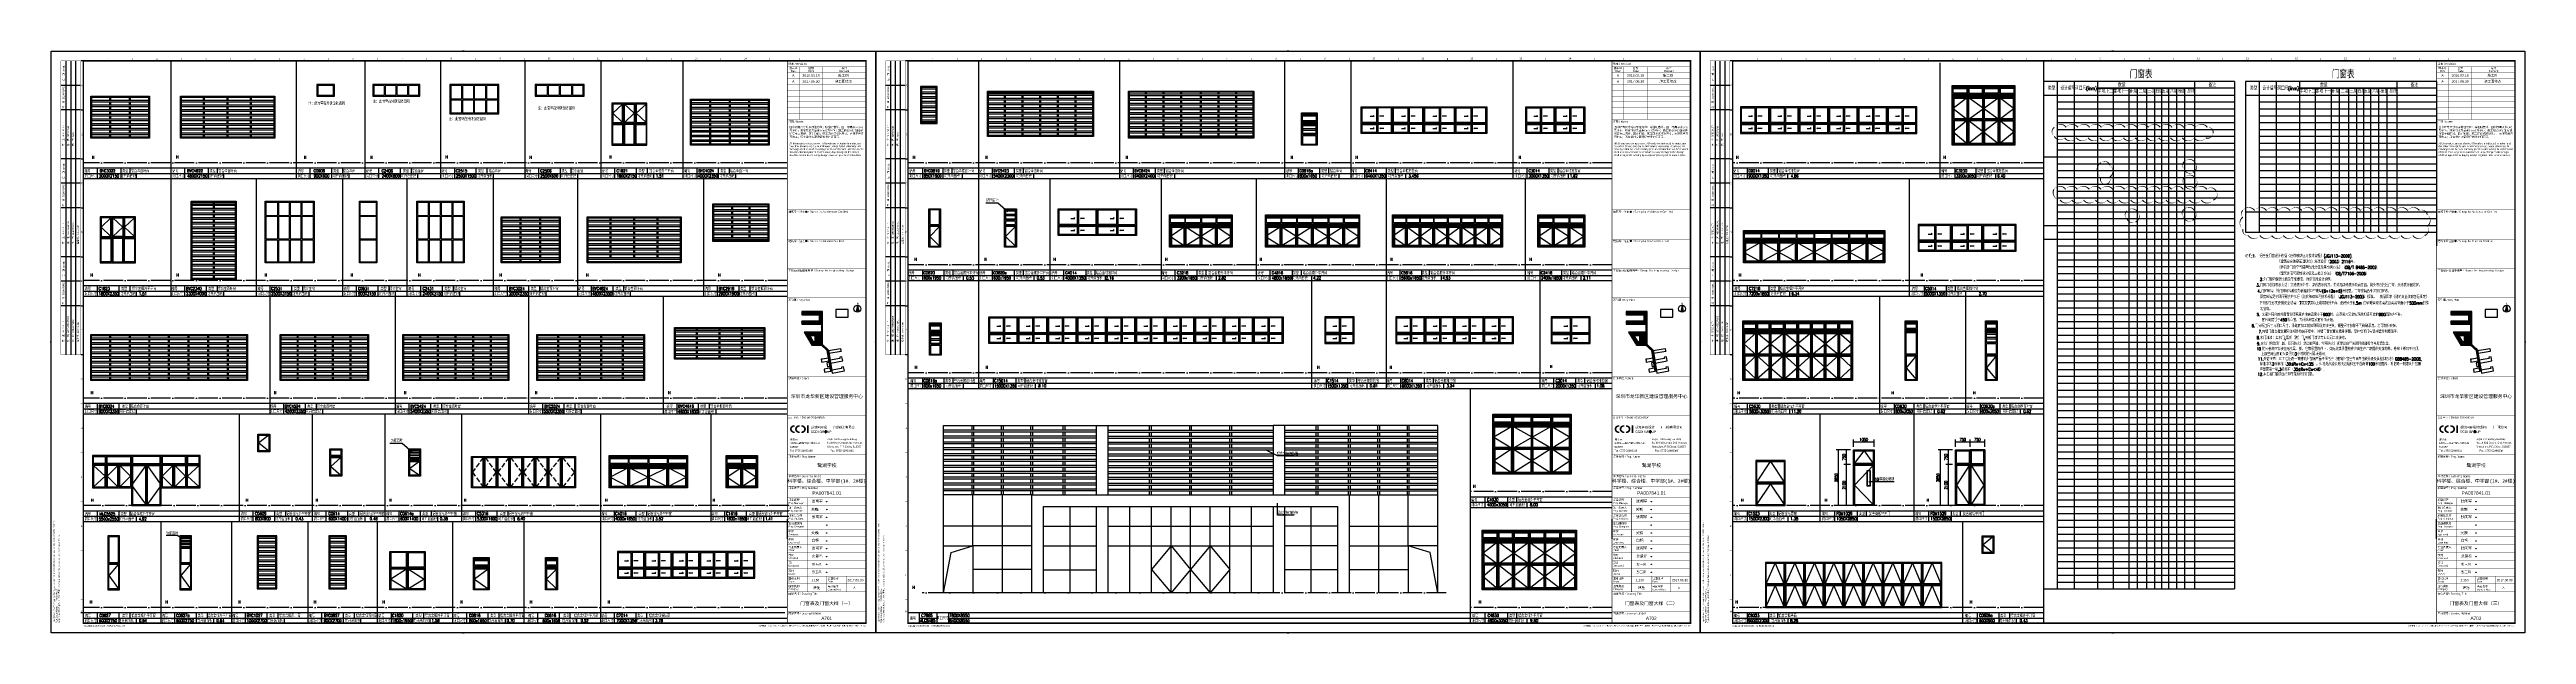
# Model space of a CAD drawing. Extents: x 447078 to 1776277, y 243534 to 519428.
# Drawn here: x 519106 to 645415, y 243534 to 273393 of the extents above; entities that cross this region are included whole.
import ezdxf
from ezdxf.enums import TextEntityAlignment as Align

# ---------------------------------------------------------------- set-up
doc = ezdxf.new("R2010")
doc.units = 0
doc.header["$LTSCALE"] = 1000
doc.header["$MEASUREMENT"] = 0
doc.linetypes.add('DASH', pattern=[0.35, 0.25, -0.1])
doc.linetypes.add('DOTE', pattern=[2.42, 2, -0.2, 0.02, -0.2])
doc.layers.get('Defpoints').update_dxf_attribs({"color": 2, "lineweight": 15})
for name, color, linetype in [('$0$G-ANNO-TEXT', 33, 'Continuous'), ('2017-7-14 根据审图意见修改', 5, 'Continuous'), ('3', 3, 'Continuous'), ('4', 161, 'Continuous'), ('A-ELEV-OVER', 32, 'Continuous'), ('A-ELEV-THIN', 9, 'Continuous'), ('A-ELEV-WIND', 97, 'Continuous'), ('A-HATH', 8, 'Continuous'), ('A-OUTL-MEDM', 50, 'Continuous'), ('A-WIND-BLIN', 61, 'Continuous'), ('ANNO-DIMS', 90, 'Continuous'), ('ANNO-TEXT', 33, 'Continuous'), ('DOTE', 10, 'DOTE'), ('G-0-XREF', 2, 'Continuous'), ('PUB_DIM', 3, 'Continuous'), ('PUB_TAB', 255, 'Continuous'), ('PUB_TEXT', 7, 'Continuous'), ('图框CCDI_B0GA1+0.00$0$G-0-XREF', 2, 'Continuous'), ('图框CCDI_B0GA1+0.00$0$G-ANNO-NOTE', 21, 'Continuous'), ('图框CCDI_B0GA1+0.00$0$G-ANNO-TEXT', 33, 'Continuous'), ('图框CCDI_B0GA1+0.00$0$G-BORD', 3, 'Continuous'), ('图框CCDI_B0GA1+0.00$0$符号', 7, 'Continuous')]:
    doc.layers.add(name, color=color, linetype=linetype)
doc.styles.add('$0$CCDI_T_G01', font='')
doc.styles.add('$0$CCDI_T_G03', font='')
doc.styles.add('_TCH_DIM', font='SIMPLEX', dxfattribs={"bigfont": 'GBCBIG'})
doc.styles.add('_TCH_DIM_T3', font='SIMPLEX', dxfattribs={"width": 0.705882, "bigfont": 'GBCBIG'})
doc.styles.add('_TCH_WDTABLE', font='SIMPLEX', dxfattribs={"bigfont": 'GBCBIG'})
doc.styles.add('CCDI-TOG-02', font='simplex.shx', dxfattribs={"width": 0.8, "bigfont": 'zjdz.shx'})
doc.styles.add('图框CCDI_B0GA1+0.00$0$CCDI_T0G_01', font='')
doc.styles.add('图框CCDI_B0GA1+0.00$0$CCDI_T_G01', font='arial.ttf')
doc.styles.add('图框CCDI_B0GA1+0.00$0$Standard', font='txt')
doc.styles.get('$0$CCDI_T_G01').set_extended_font_data('Arial')
doc.styles.get('$0$CCDI_T_G03').set_extended_font_data('SimHei')
doc.styles.get('图框CCDI_B0GA1+0.00$0$CCDI_T0G_01').set_extended_font_data('Arial')
doc.dimstyles.new('_TCH_ARCH&&50', dxfattribs={"dimtxt": 148.75, "dimasz": 50, "dimexe": 125, "dimexo": 150, "dimgap": 50, "dimtad": 1, "dimdec": 0, "dimzin": 0, "dimdsep": 46, "dimtxsty": '_TCH_DIM_T3', "dimblk": 'ARCHTICK', "dimcen": 0.09, "dimclrt": 7, "dimazin": 2, "dimtfac": 1, "dimtdec": 0, "dimtix": 1, "dimtmove": 2, "dimatfit": 3, "dimfxl": 1, "dimtolj": 1, "dimtzin": 0, "dimarcsym": 0})

# ---------------------------------------------------------------- blocks, each defined once
blk = doc.blocks.new('图框CCDI_B0GA1+0.00$0$A$C52F44C65')
at = {"layer": '图框CCDI_B0GA1+0.00$0$G-ANNO-NOTE', "color": 8}
for points in [[(-5267, -1389), (-6417, -1389), (-6417, -1389), (-6417, -1389), (-6546, -1389), (-6546, -1659), (-6546, -1722), (-4760, -1722), (-4760, -1719), (-4540, -1719), (-4540, -1389), (-5267, -1389), (-5267, -1389)], [(-4540, -2293), (-4760, -2293), (-4760, -2390), (-6546, -2390), (-6546, -2453), (-6546, -2696), (-6417, -2696), (-6417, -2696), (-6417, -2696), (-4543, -2696), (-4543, -2696), (-4540, -2696)], [(-4760, -2293), (-4540, -2293), (-4540, -1719), (-4760, -1719)], [(-4417, -1389), (-4540, -1389), (-4540, -2696), (-4543, -2696), (-4543, -3490), (-4540, -3490), (-4540, -4825), (-3946, -5379), (-3819, -6134), (-3812, -6133), (-3772, -6372), (-3775, -6373), (-3765, -6435), (-3768, -6435), (-3745, -6569), (-3739, -6568), (-3587, -7469), (-3469, -7449), (-3472, -7430), (-3469, -7430), (-3479, -7367), (-3476, -7367), (-3598, -6646), (-3604, -6647), (-3644, -6408), (-3641, -6408), (-3652, -6346), (-3649, -6345), (-3760, -5687), (-3763, -5687), (-3774, -5625), (-3777, -5625), (-3822, -5358), (-3816, -5357), (-3821, -5323), (-4417, -4768)], [(-4540, -3490), (-6307, -3490), (-5520, -4825), (-4675, -4825), (-4540, -4825), (-4540, -4554), (-4540, -4435), (-5176, -4435), (-5176, -4491), (-5176, -4491), (-5176, -4491), (-5329, -4491), (-5663, -3924), (-5669, -3924), (-5669, -3820), (-5469, -3820), (-5469, -3824), (-5176, -3824), (-5176, -3824), (-5176, -3824), (-5176, -3880), (-4540, -3880), (-4540, -3761), (-4540, -3761)], [(-5176, -3880), (-4939, -3880), (-4939, -3880), (-4540, -3880), (-4540, -4435), (-4939, -4435), (-4939, -4435), (-5176, -4435)], [(-3812, -6133), (-3818, -6134), (-3818, -6134), (-4427, -6237), (-4561, -6260), (-4520, -6499), (-4510, -6561), (-3768, -6435), (-3768, -6435), (-3765, -6435), (-3775, -6373), (-3772, -6372)], [(-3637, -7169), (-3870, -7209), (-3870, -7209), (-4259, -7272), (-4208, -7574), (-3587, -7469)], [(-3739, -6568), (-3745, -6569), (-3744, -6572), (-3971, -6610), (-3902, -7022), (-3669, -6983)], [(-3774, -5625), (-3777, -5625), (-3822, -5358), (-2586, -5149), (-2540, -5417), (-2540, -5417), (-2530, -5479), (-3763, -5687)], [(-2368, -6438), (-2440, -6010), (-2673, -6049), (-2652, -6177), (-3649, -6345), (-3649, -6345), (-3652, -6346), (-3641, -6408), (-3644, -6408), (-3604, -6647), (-3598, -6646)], [(-2268, -7032), (-2501, -7071), (-2479, -7198), (-3479, -7367), (-3469, -7430), (-3472, -7430), (-3469, -7449), (-3469, -7449), (-3469, -7449), (-3431, -7669), (-2195, -7460)]]:
    blk.add_lwpolyline(points, close=True, dxfattribs=at)
at = {"layer": '图框CCDI_B0GA1+0.00$0$G-ANNO-NOTE', "color": 8, "elevation": 63}
blk.add_lwpolyline([(-3054, -1178), (-3054, -1981), (-1801, -1981), (-1801, -1222), (-1801, -1222), (-1801, -1222), (-1801, -1222), (-1801, -1178)], close=True, dxfattribs=at)
at = {"layer": '图框CCDI_B0GA1+0.00$0$G-ANNO-NOTE', "color": 8}
blk.add_lwpolyline([(-4098, -5238), (-4012, -5145), (-3821, -5323), (-3466, -7429), (-3472, -7430), (-3469, -7449), (-3587, -7469), (-3946, -5379), (-4098, -5238)], dxfattribs=at)
blk = doc.blocks.new('图框CCDI_B0GA1+0.00$0$MidPoitent')
at = {"const_width": 0.18}
for points in [[(-1.5, 0), (1.5, 0)], [(0, -1.5), (0, 1.5)]]:
    blk.add_lwpolyline(points, dxfattribs=at)
blk.add_lwpolyline([(0, -1, 1), (0, 1, 1), (0, -1, 1)], format="xyb", dxfattribs=at)
blk = doc.blocks.new('图框CCDI_B0GA1+0.00$0$block31')
at = {"layer": '图框CCDI_B0GA1+0.00$0$G-ANNO-TEXT'}
h = blk.add_hatch(color=256, dxfattribs=at)
h.paths.add_polyline_path([(5.3, 27.9), (5.9, 28.3), (6.5, 28.5), (6.9, 28.6), (7.2, 28.6), (7.3, 28.6), (7.3, 28.6), (7.3, 28.8), (7.3, 29.1), (7.3, 29.5), (7.3, 29.8), (7.3, 30.1), (7.3, 30.1), (7.3, 30.1), (7.3, 30.1), (7.2, 30.1), (7.2, 30.1), (6.9, 30.1), (6.3, 30), (5.7, 29.9), (5.2, 29.7), (4.7, 29.5), (4.3, 29.2), (3.9, 28.9), (3.5, 28.5), (3.2, 28.1), (3, 27.6), (2.8, 27.2), (2.7, 26.7), (2.6, 26.2), (2.6, 25.7), (2.7, 25.2), (2.9, 24.7), (3.1, 24.2), (3.4, 23.8), (3.7, 23.4), (4.1, 23.1), (4.6, 22.8), (5, 22.5), (5.5, 22.3), (6.1, 22.1), (6.6, 22), (7.2, 22), (7.3, 22), (7.3, 22), (7.3, 22.2), (7.3, 22.6), (7.3, 22.9), (7.3, 23.3), (7.3, 23.5), (7.3, 23.6), (7.3, 23.6), (7.3, 23.6), (7.3, 23.6), (7.2, 23.6), (7.2, 23.6), (7.2, 23.6), (7, 23.6), (6.6, 23.6), (6, 23.8), (5.4, 24.1), (4.9, 24.6), (4.7, 24.8), (4.6, 25.1), (4.5, 25.4), (4.4, 25.7), (4.4, 26), (4.4, 26.3), (4.4, 26.6), (4.5, 26.9), (4.7, 27.2), (4.8, 27.5)])
h.paths.add_polyline_path([(9.6, 25.4), (9.5, 25.7), (9.5, 26), (9.5, 26.3), (9.6, 26.6), (9.7, 26.9), (9.8, 27.2), (10, 27.5), (10.4, 27.9), (11, 28.3), (11.6, 28.5), (12, 28.6), (12.4, 28.6), (12.4, 28.6), (12.4, 28.6), (12.4, 28.8), (12.4, 29.1), (12.4, 29.5), (12.4, 29.8), (12.4, 30.1), (12.4, 30.1), (12.4, 30.1), (12.4, 30.1), (12.4, 30.1), (12.3, 30.1), (12, 30.1), (11.4, 30), (10.9, 29.9), (10.4, 29.7), (9.9, 29.5), (9.4, 29.2), (9, 28.9), (8.7, 28.5), (8.3, 28.1), (8.1, 27.6), (7.9, 27.2), (7.8, 26.7), (7.7, 26.2), (7.8, 25.7), (7.9, 25.2), (8, 24.7), (8.2, 24.2), (8.5, 23.8), (8.9, 23.4), (9.2, 23.1), (9.7, 22.8), (10.2, 22.5), (10.7, 22.3), (11.2, 22.1), (11.8, 22), (12.4, 22), (12.4, 22), (12.4, 22), (12.4, 22.2), (12.4, 22.6), (12.4, 22.9), (12.4, 23.3), (12.4, 23.5), (12.4, 23.6), (12.4, 23.6), (12.4, 23.6), (12.4, 23.6), (12.4, 23.6), (12.4, 23.6), (12.3, 23.6), (12.1, 23.6), (11.8, 23.6), (11.1, 23.8), (10.5, 24.1), (10.1, 24.6), (9.9, 24.8), (9.7, 25.1)])
h.paths.add_polyline_path([(18.4, 24.5), (18.6, 25), (18.7, 25.4), (18.8, 26), (18.8, 26.5), (18.7, 27), (18.5, 27.5), (18.3, 27.9), (18, 28.3), (17.7, 28.7), (17.3, 29.1), (16.8, 29.4), (16.4, 29.6), (15.9, 29.8), (15.3, 30), (14.8, 30.1), (14.2, 30.1), (14.1, 30.1), (14.1, 30.1), (14.1, 29.9), (14.1, 29.6), (14.1, 29.2), (14.1, 28.9), (14.1, 28.6), (14.1, 28.6), (14.1, 28.6), (14.1, 28.6), (14.1, 28.6), (14.2, 28.6), (14.2, 28.6), (14.2, 28.6), (14.4, 28.6), (14.7, 28.5), (15.4, 28.3), (16, 28), (16.5, 27.6), (16.7, 27.3), (16.8, 27), (16.9, 26.8), (17, 26.4), (17, 26.1), (17, 25.8), (17, 25.5), (16.9, 25.2), (16.7, 24.9), (16.5, 24.7), (16.1, 24.2), (15.5, 23.9), (14.9, 23.6), (14.5, 23.6), (14.2, 23.6), (14.1, 23.6), (14.1, 23.5), (14.1, 23.3), (14.1, 23), (14.1, 22.6), (14.1, 22.3), (14.1, 22.1), (14.1, 22), (14.1, 22), (14.1, 22), (14.2, 22), (14.2, 22), (14.5, 22), (15.1, 22.1), (15.6, 22.2), (16.2, 22.4), (16.7, 22.6), (17.1, 22.9), (17.5, 23.3), (17.9, 23.6), (18.2, 24)])
h.paths.add_polyline_path([(21.6, 30.1), (20.1, 30.1), (20.1, 22), (21.6, 22)])
h = blk.add_hatch(color=256, dxfattribs=at)
h.paths.add_polyline_path([(26.4, 29.6), (26.4, 29.6), (26.2, 29.5), (26.1, 29.5), (25.9, 29.5), (25.6, 29.4), (25.4, 29.4), (25.3, 29.4), (25.1, 29.4), (24.9, 29.4), (24.7, 29.4), (24.5, 29.4), (24.3, 29.4), (26.5, 29.3), (26.5, 29.4)])
h.paths.add_polyline_path([(24.2, 29.4), (24.2, 29.3), (24.2, 29.1), (24.3, 29.1), (24.3, 29.1), (24.5, 29.1), (24.7, 29.1), (25, 29.2), (25.3, 29.2), (25.5, 29.2), (26, 29.3), (26.1, 29.3), (26.3, 29.3), (26.6, 29.3), (26.5, 29.3), (24.3, 29.4)])
h.paths.add_polyline_path([(26.6, 29.3), (26.3, 29.3), (26.5, 29.3)], flags=17)
h.paths.add_polyline_path([(25.5, 29.2), (25.3, 29.2), (25.3, 28.7), (24.8, 28.7), (25.5, 28.7)])
h.paths.add_polyline_path([(26, 29.1), (26, 29), (25.9, 28.8), (25.8, 28.7), (25.5, 28.7), (26.1, 28.7), (26.1, 28.7), (26.2, 28.9), (26.3, 29), (26.3, 29), (26.3, 29), (26.2, 29)])
h.paths.add_polyline_path([(24.8, 29.1), (24.5, 29), (24.6, 28.9), (24.7, 28.7), (24.9, 28.8), (24.9, 28.9)])
h.paths.add_polyline_path([(24, 28.7), (24, 28.4), (24.2, 28.4), (24.4, 28.4), (24.5, 28.4), (24.7, 28.5), (25, 28.5), (25.8, 28.5), (25.8, 28.5), (26.1, 28.7), (25.5, 28.7), (24.8, 28.7), (24.8, 28.7), (24.6, 28.7), (24.4, 28.7), (24.2, 28.7)])
h.paths.add_polyline_path([(26.8, 28.7), (26.6, 28.7), (26.5, 28.7), (26.3, 28.7), (26.1, 28.7), (25.8, 28.5), (26, 28.5), (26.2, 28.4), (26.4, 28.4), (26.6, 28.4), (26.8, 28.4)])
h.paths.add_polyline_path([(25.8, 28.5), (25, 28.5), (25.6, 28.5), (25.6, 28.4), (25.7, 28.2), (25.8, 28.1), (25.9, 28), (26, 28), (26.1, 27.9), (26.2, 27.8), (26.4, 27.8), (26.7, 27.7), (26.7, 27.7), (26.7, 27.9), (26.9, 28), (26.7, 28), (26.5, 28.1), (26.3, 28.1), (26.2, 28.1), (26.1, 28.2), (25.9, 28.3)])
h.paths.add_polyline_path([(25, 28.5), (24.9, 28.4), (24.8, 28.3), (24.6, 28.2), (24.5, 28.1), (24.3, 28), (24.1, 27.9), (23.9, 27.9), (24, 27.8), (24.1, 27.6), (24.2, 27.7), (24.4, 27.7), (24.6, 27.8), (24.7, 28), (24.9, 28.1), (25, 28.2), (25.1, 28.3), (25.2, 28.5), (25.3, 28.5), (25.5, 28.5), (25.6, 28.5)])
h.paths.add_polyline_path([(25.5, 28.5), (25.3, 28.5), (25.3, 28.3), (25.3, 28.2), (25.3, 28), (25.2, 27.8), (25.5, 27.8), (25.5, 27.9), (25.5, 28.1), (25.5, 28.3)], flags=16)
h.paths.add_polyline_path([(25.5, 27.7), (25.3, 27.6), (25.3, 27.5), (25.4, 27.4), (25.5, 27.2), (25.8, 27.4), (25.7, 27.4), (25.6, 27.6)])
h.paths.add_polyline_path([(24.7, 27.7), (24.8, 27.5), (24.8, 27.3), (24.8, 27), (24.8, 26.9), (24.8, 26.8), (24.8, 26.7), (25.1, 26.7), (25.1, 26.7), (25.3, 26.7), (25.5, 26.7), (25.6, 26.7), (25.8, 26.7), (25.9, 26.7), (25.9, 26.7), (26.1, 26.8), (26.1, 26.9), (25.3, 26.9), (25.3, 26.9), (25.1, 26.9), (25, 27), (25, 27.5), (25.1, 27.6), (25.1, 27.6), (25, 27.6), (24.9, 27.6)])
h.paths.add_polyline_path([(26.4, 27.6), (26.1, 27.5), (26.1, 27.5), (26.3, 27.3), (26.4, 27.2), (26.6, 27), (26.6, 26.9), (26.9, 27.1), (26.8, 27.3), (26.6, 27.4), (26.5, 27.5)])
h.paths.add_polyline_path([(25.1, 27.6), (25, 27.6), (25.1, 27.6)], flags=16)
h.paths.add_polyline_path([(24.3, 27.5), (24.2, 27.3), (24.2, 27.2), (24.1, 27), (24, 26.8), (24.3, 26.7), (24.3, 26.7), (24.3, 26.9), (24.4, 27.1), (24.5, 27.2), (24.5, 27.4)])
h.paths.add_polyline_path([(25.9, 27.3), (25.9, 27.2), (25.9, 27), (25.8, 27), (25.8, 27), (25.6, 26.9), (25.5, 26.9), (25.3, 26.9), (26.1, 26.9), (26.2, 27.1), (26.1, 27.1)])
h = blk.add_hatch(color=256, dxfattribs=at)
h.paths.add_polyline_path([(26.4, 29.6), (26.4, 29.6), (26.2, 29.5), (26.1, 29.5), (25.9, 29.5), (25.6, 29.4), (25.4, 29.4), (25.3, 29.4), (25.1, 29.4), (24.9, 29.4), (24.7, 29.4), (24.5, 29.4), (24.3, 29.4), (26.5, 29.3), (26.5, 29.4)])
h.paths.add_polyline_path([(24.2, 29.4), (24.2, 29.3), (24.2, 29.1), (24.3, 29.1), (24.3, 29.1), (24.5, 29.1), (24.7, 29.1), (25, 29.2), (25.3, 29.2), (25.5, 29.2), (26, 29.3), (26.1, 29.3), (26.3, 29.3), (26.6, 29.3), (26.5, 29.3), (24.3, 29.4)])
h.paths.add_polyline_path([(26.6, 29.3), (26.3, 29.3), (26.5, 29.3)], flags=17)
h.paths.add_polyline_path([(25.5, 29.2), (25.3, 29.2), (25.3, 28.7), (24.8, 28.7), (25.5, 28.7)])
h.paths.add_polyline_path([(26, 29.1), (26, 29), (25.9, 28.8), (25.8, 28.7), (25.5, 28.7), (26.1, 28.7), (26.1, 28.7), (26.2, 28.9), (26.3, 29), (26.3, 29), (26.3, 29), (26.2, 29)])
h.paths.add_polyline_path([(24.8, 29.1), (24.5, 29), (24.6, 28.9), (24.7, 28.7), (24.9, 28.8), (24.9, 28.9)])
h.paths.add_polyline_path([(24, 28.7), (24, 28.4), (24.2, 28.4), (24.4, 28.4), (24.5, 28.4), (24.7, 28.5), (25, 28.5), (25.8, 28.5), (25.8, 28.5), (26.1, 28.7), (25.5, 28.7), (24.8, 28.7), (24.8, 28.7), (24.6, 28.7), (24.4, 28.7), (24.2, 28.7)])
h.paths.add_polyline_path([(26.8, 28.7), (26.6, 28.7), (26.5, 28.7), (26.3, 28.7), (26.1, 28.7), (25.8, 28.5), (26, 28.5), (26.2, 28.4), (26.4, 28.4), (26.6, 28.4), (26.8, 28.4)])
h.paths.add_polyline_path([(25.8, 28.5), (25, 28.5), (25.6, 28.5), (25.6, 28.4), (25.7, 28.2), (25.8, 28.1), (25.9, 28), (26, 28), (26.1, 27.9), (26.2, 27.8), (26.4, 27.8), (26.7, 27.7), (26.7, 27.7), (26.7, 27.9), (26.9, 28), (26.7, 28), (26.5, 28.1), (26.3, 28.1), (26.2, 28.1), (26.1, 28.2), (25.9, 28.3)])
h.paths.add_polyline_path([(25, 28.5), (24.9, 28.4), (24.8, 28.3), (24.6, 28.2), (24.5, 28.1), (24.3, 28), (24.1, 27.9), (23.9, 27.9), (24, 27.8), (24.1, 27.6), (24.2, 27.7), (24.4, 27.7), (24.6, 27.8), (24.7, 28), (24.9, 28.1), (25, 28.2), (25.1, 28.3), (25.2, 28.5), (25.3, 28.5), (25.5, 28.5), (25.6, 28.5)])
h.paths.add_polyline_path([(25.5, 28.5), (25.3, 28.5), (25.3, 28.3), (25.3, 28.2), (25.3, 28), (25.2, 27.8), (25.5, 27.8), (25.5, 27.9), (25.5, 28.1), (25.5, 28.3)], flags=16)
h.paths.add_polyline_path([(25.5, 27.7), (25.3, 27.6), (25.3, 27.5), (25.4, 27.4), (25.5, 27.2), (25.8, 27.4), (25.7, 27.4), (25.6, 27.6)])
h.paths.add_polyline_path([(24.7, 27.7), (24.8, 27.5), (24.8, 27.3), (24.8, 27), (24.8, 26.9), (24.8, 26.8), (24.8, 26.7), (25.1, 26.7), (25.1, 26.7), (25.3, 26.7), (25.5, 26.7), (25.6, 26.7), (25.8, 26.7), (25.9, 26.7), (25.9, 26.7), (26.1, 26.8), (26.1, 26.9), (25.3, 26.9), (25.3, 26.9), (25.1, 26.9), (25, 27), (25, 27.5), (25.1, 27.6), (25.1, 27.6), (25, 27.6), (24.9, 27.6)])
h.paths.add_polyline_path([(26.4, 27.6), (26.1, 27.5), (26.1, 27.5), (26.3, 27.3), (26.4, 27.2), (26.6, 27), (26.6, 26.9), (26.9, 27.1), (26.8, 27.3), (26.6, 27.4), (26.5, 27.5)])
h.paths.add_polyline_path([(25.1, 27.6), (25, 27.6), (25.1, 27.6)], flags=16)
h.paths.add_polyline_path([(24.3, 27.5), (24.2, 27.3), (24.2, 27.2), (24.1, 27), (24, 26.8), (24.3, 26.7), (24.3, 26.7), (24.3, 26.9), (24.4, 27.1), (24.5, 27.2), (24.5, 27.4)])
h.paths.add_polyline_path([(25.9, 27.3), (25.9, 27.2), (25.9, 27), (25.8, 27), (25.8, 27), (25.6, 26.9), (25.5, 26.9), (25.3, 26.9), (26.1, 26.9), (26.2, 27.1), (26.1, 27.1)])
h = blk.add_hatch(color=256, dxfattribs=at)
h.paths.add_polyline_path([(29, 29.6), (29, 29.6), (29, 29.5), (29.1, 29.2), (29.1, 28.7), (29.3, 28.8), (29.3, 29.4), (29.3, 29.4), (29.4, 29.6), (29.4, 29.6), (29.3, 29.6), (29.2, 29.6)])
h.paths.add_polyline_path([(27.6, 29.6), (27.6, 29.5), (27.6, 29.4), (27.6, 29.2), (27.6, 29), (27.6, 28.7), (27.8, 28.7), (27.8, 29.4), (27.9, 29.5), (27.9, 29.5), (27.9, 29.5), (27.7, 29.5)])
h.paths.add_polyline_path([(28.4, 29.3), (28.4, 29.3), (28.4, 29.1), (28.4, 28.9), (28.4, 28.7), (28.4, 28.5), (29.1, 28.4), (29.1, 27.7), (29.1, 27.7), (29, 27.5), (29, 27.3), (29.3, 27.3), (29.3, 27.4), (29.3, 27.6), (29.3, 27.7), (29.3, 28.5), (28.7, 28.6), (28.7, 29.1), (28.7, 29.1), (28.8, 29.2), (28.8, 29.2), (28.6, 29.3), (28.6, 29.3)])
h.paths.add_polyline_path([(28.8, 29.3), (28.6, 29.3), (28.8, 29.2)], flags=17)
h.paths.add_polyline_path([(30, 29.1), (29.9, 29), (29.7, 28.9), (29.5, 28.9), (29.3, 28.8), (29.1, 28.7), (29.7, 28.7), (29.7, 28), (29.7, 27.9), (29.5, 27.8), (29.9, 27.7), (30, 27.9)])
h.paths.add_polyline_path([(27.2, 28.7), (27.2, 28.4), (27.4, 28.4), (27.6, 28.4), (27.8, 28.4), (27.6, 28.7), (27.4, 28.7)])
h.paths.add_polyline_path([(28.2, 28.7), (28.1, 28.7), (27.8, 28.7), (27.6, 28.7), (27.8, 28.4), (28, 28.4), (28.2, 28.4)])
h.paths.add_polyline_path([(29.1, 28.7), (28.7, 28.6), (29.3, 28.5), (29.7, 28.7)])
h.paths.add_polyline_path([(28.4, 28.5), (28.3, 28.4), (28.1, 28.4), (28.2, 28.1), (28.3, 28.1), (28.4, 28.2), (28.7, 28.3), (29.1, 28.4)])
h.paths.add_polyline_path([(27.8, 28.4), (27.6, 28.4), (27.6, 27.3), (27.8, 27.4)])
h.paths.add_polyline_path([(28.7, 28.3), (28.4, 28.2), (28.4, 27.1), (28.5, 27), (28.5, 26.9), (28.6, 26.7), (28.6, 26.7), (28.8, 26.7), (29, 26.7), (29, 26.7), (29.2, 26.7), (29.4, 26.7), (29.6, 26.7), (29.8, 26.8), (30, 26.8), (30.1, 26.9), (29, 27), (29, 27), (28.8, 27), (28.7, 27.1), (28.7, 27.2)])
h.paths.add_polyline_path([(29.4, 27.8), (29.5, 27.7), (29.5, 27.5), (29.7, 27.5), (29.8, 27.6), (29.9, 27.7), (29.9, 27.7), (29.5, 27.8)], flags=17)
h.paths.add_polyline_path([(28.2, 27.6), (28.2, 27.6), (28, 27.5), (27.8, 27.4), (27.6, 27.3), (27.4, 27.3), (27.3, 27.2), (27.3, 27.1), (27.4, 26.9), (27.5, 26.9), (27.7, 27), (27.8, 27.1), (27.9, 27.2), (28.1, 27.2), (28.3, 27.3), (28.2, 27.4)])
h.paths.add_polyline_path([(29.9, 27.4), (29.9, 27.4), (29.9, 27.2), (29.8, 27), (29.7, 27), (29.5, 27), (29.3, 27), (29, 27), (30.1, 26.9), (30.1, 27), (30.2, 27.2), (30.2, 27.2), (30, 27.3)])
h = blk.add_hatch(color=256, dxfattribs=at)
h.paths.add_polyline_path([(29, 29.6), (29, 29.6), (29, 29.5), (29.1, 29.2), (29.1, 28.7), (29.3, 28.8), (29.3, 29.4), (29.3, 29.4), (29.4, 29.6), (29.4, 29.6), (29.3, 29.6), (29.2, 29.6)])
h.paths.add_polyline_path([(27.6, 29.6), (27.6, 29.5), (27.6, 29.4), (27.6, 29.2), (27.6, 29), (27.6, 28.7), (27.8, 28.7), (27.8, 29.4), (27.9, 29.5), (27.9, 29.5), (27.9, 29.5), (27.7, 29.5)])
h.paths.add_polyline_path([(28.4, 29.3), (28.4, 29.3), (28.4, 29.1), (28.4, 28.9), (28.4, 28.7), (28.4, 28.5), (29.1, 28.4), (29.1, 27.7), (29.1, 27.7), (29, 27.5), (29, 27.3), (29.3, 27.3), (29.3, 27.4), (29.3, 27.6), (29.3, 27.7), (29.3, 28.5), (28.7, 28.6), (28.7, 29.1), (28.7, 29.1), (28.8, 29.2), (28.8, 29.2), (28.6, 29.3), (28.6, 29.3)])
h.paths.add_polyline_path([(28.8, 29.3), (28.6, 29.3), (28.8, 29.2)], flags=17)
h.paths.add_polyline_path([(30, 29.1), (29.9, 29), (29.7, 28.9), (29.5, 28.9), (29.3, 28.8), (29.1, 28.7), (29.7, 28.7), (29.7, 28), (29.7, 27.9), (29.5, 27.8), (29.9, 27.7), (30, 27.9)])
h.paths.add_polyline_path([(27.2, 28.7), (27.2, 28.4), (27.4, 28.4), (27.6, 28.4), (27.8, 28.4), (27.6, 28.7), (27.4, 28.7)])
h.paths.add_polyline_path([(28.2, 28.7), (28.1, 28.7), (27.8, 28.7), (27.6, 28.7), (27.8, 28.4), (28, 28.4), (28.2, 28.4)])
h.paths.add_polyline_path([(29.1, 28.7), (28.7, 28.6), (29.3, 28.5), (29.7, 28.7)])
h.paths.add_polyline_path([(28.4, 28.5), (28.3, 28.4), (28.1, 28.4), (28.2, 28.1), (28.3, 28.1), (28.4, 28.2), (28.7, 28.3), (29.1, 28.4)])
h.paths.add_polyline_path([(27.8, 28.4), (27.6, 28.4), (27.6, 27.3), (27.8, 27.4)])
h.paths.add_polyline_path([(28.7, 28.3), (28.4, 28.2), (28.4, 27.1), (28.5, 27), (28.5, 26.9), (28.6, 26.7), (28.6, 26.7), (28.8, 26.7), (29, 26.7), (29, 26.7), (29.2, 26.7), (29.4, 26.7), (29.6, 26.7), (29.8, 26.8), (30, 26.8), (30.1, 26.9), (29, 27), (29, 27), (28.8, 27), (28.7, 27.1), (28.7, 27.2)])
h.paths.add_polyline_path([(29.4, 27.8), (29.5, 27.7), (29.5, 27.5), (29.7, 27.5), (29.8, 27.6), (29.9, 27.7), (29.9, 27.7), (29.5, 27.8)], flags=17)
h.paths.add_polyline_path([(28.2, 27.6), (28.2, 27.6), (28, 27.5), (27.8, 27.4), (27.6, 27.3), (27.4, 27.3), (27.3, 27.2), (27.3, 27.1), (27.4, 26.9), (27.5, 26.9), (27.7, 27), (27.8, 27.1), (27.9, 27.2), (28.1, 27.2), (28.3, 27.3), (28.2, 27.4)])
h.paths.add_polyline_path([(29.9, 27.4), (29.9, 27.4), (29.9, 27.2), (29.8, 27), (29.7, 27), (29.5, 27), (29.3, 27), (29, 27), (30.1, 26.9), (30.1, 27), (30.2, 27.2), (30.2, 27.2), (30, 27.3)])
h = blk.add_hatch(color=256, dxfattribs=at)
h.paths.add_polyline_path([(33.4, 29.5), (33.3, 29.4), (33.2, 29.4), (33, 29.4), (32.8, 29.4), (32.6, 29.4), (32.3, 29.4), (32, 29.4), (33.3, 29.3)])
h.paths.add_polyline_path([(30.7, 29.5), (30.7, 29.3), (33.1, 29.2), (33.1, 27), (31, 27), (30.7, 27), (30.7, 26.8), (30.7, 26.6), (31, 26.6), (31, 26.8), (33.1, 26.8), (33.3, 26.9), (33.3, 27.1), (33.3, 29.1), (33.3, 29.3), (32, 29.4), (31.8, 29.4), (31.5, 29.4), (31.2, 29.4), (31.1, 29.4), (30.9, 29.4), (30.8, 29.4)])
h.paths.add_polyline_path([(30.7, 29.3), (30.7, 29.1), (30.7, 27.1), (30.7, 27), (31, 27), (31, 29.2), (33.1, 29.2)], flags=17)
h.paths.add_polyline_path([(31.3, 28.9), (31.3, 28.6), (31.3, 28.6), (31.4, 28.6), (31.6, 28.7), (31.9, 28.7), (32.1, 28.9), (32, 28.9), (31.8, 28.9), (31.6, 28.9), (31.4, 28.9)], flags=16)
h.paths.add_polyline_path([(32.8, 28.9), (32.7, 28.9), (32.6, 28.9), (32.4, 28.9), (32.1, 28.9), (31.9, 28.7), (32.1, 28.7), (32.3, 28.7), (32.5, 28.7), (32.7, 28.6), (32.8, 28.6)], flags=16)
h.paths.add_polyline_path([(31.9, 28.7), (31.9, 28.3), (32.1, 28.3), (32.1, 28.7)], flags=16)
h.paths.add_polyline_path([(31.3, 28.3), (31.3, 28), (31.5, 28), (31.6, 28.1), (31.9, 28.1), (32.1, 28.1), (32.1, 28.3), (31.9, 28.3), (31.7, 28.3), (31.5, 28.3)], flags=16)
h.paths.add_polyline_path([(32.8, 28.3), (32.7, 28.3), (32.5, 28.3), (32.4, 28.3), (32.1, 28.3), (32.1, 28.1), (32.2, 28.1), (32.4, 28.1), (32.6, 28), (32.8, 28)], flags=16)
h.paths.add_polyline_path([(32.1, 28.1), (31.9, 28.1), (31.9, 27.5), (32.1, 27.5)], flags=16)
h.paths.add_polyline_path([(32.5, 28), (32.3, 27.9), (32.4, 27.7), (32.5, 27.6), (32.7, 27.7), (32.6, 27.8)], flags=16)
h.paths.add_polyline_path([(31.2, 27.5), (31.2, 27.3), (31.2, 27.3), (31.4, 27.3), (31.6, 27.3), (31.8, 27.3), (32.1, 27.3), (31.9, 27.5), (31.7, 27.5), (31.5, 27.5), (31.3, 27.5)], flags=16)
h.paths.add_polyline_path([(32.9, 27.5), (32.9, 27.5), (32.7, 27.5), (32.6, 27.5), (32.4, 27.5), (32.1, 27.5), (31.9, 27.5), (32.1, 27.3), (32.2, 27.3), (32.4, 27.3), (32.6, 27.3), (32.8, 27.3), (32.9, 27.3)], flags=16)
h.paths.add_polyline_path([(33.3, 26.9), (33.1, 26.8), (33.1, 26.6), (33.4, 26.6), (33.4, 26.7)])
h = blk.add_hatch(color=256, dxfattribs=at)
h.paths.add_polyline_path([(33.4, 29.5), (33.3, 29.4), (33.2, 29.4), (33, 29.4), (32.8, 29.4), (32.6, 29.4), (32.3, 29.4), (32, 29.4), (33.3, 29.3)])
h.paths.add_polyline_path([(30.7, 29.5), (30.7, 29.3), (33.1, 29.2), (33.1, 27), (31, 27), (30.7, 27), (30.7, 26.8), (30.7, 26.6), (31, 26.6), (31, 26.8), (33.1, 26.8), (33.3, 26.9), (33.3, 27.1), (33.3, 29.1), (33.3, 29.3), (32, 29.4), (31.8, 29.4), (31.5, 29.4), (31.2, 29.4), (31.1, 29.4), (30.9, 29.4), (30.8, 29.4)])
h.paths.add_polyline_path([(30.7, 29.3), (30.7, 29.1), (30.7, 27.1), (30.7, 27), (31, 27), (31, 29.2), (33.1, 29.2)], flags=17)
h.paths.add_polyline_path([(31.3, 28.9), (31.3, 28.6), (31.3, 28.6), (31.4, 28.6), (31.6, 28.7), (31.9, 28.7), (32.1, 28.9), (32, 28.9), (31.8, 28.9), (31.6, 28.9), (31.4, 28.9)], flags=16)
h.paths.add_polyline_path([(32.8, 28.9), (32.7, 28.9), (32.6, 28.9), (32.4, 28.9), (32.1, 28.9), (31.9, 28.7), (32.1, 28.7), (32.3, 28.7), (32.5, 28.7), (32.7, 28.6), (32.8, 28.6)], flags=16)
h.paths.add_polyline_path([(31.9, 28.7), (31.9, 28.3), (32.1, 28.3), (32.1, 28.7)], flags=16)
h.paths.add_polyline_path([(31.3, 28.3), (31.3, 28), (31.5, 28), (31.6, 28.1), (31.9, 28.1), (32.1, 28.1), (32.1, 28.3), (31.9, 28.3), (31.7, 28.3), (31.5, 28.3)], flags=16)
h.paths.add_polyline_path([(32.8, 28.3), (32.7, 28.3), (32.5, 28.3), (32.4, 28.3), (32.1, 28.3), (32.1, 28.1), (32.2, 28.1), (32.4, 28.1), (32.6, 28), (32.8, 28)], flags=16)
h.paths.add_polyline_path([(32.1, 28.1), (31.9, 28.1), (31.9, 27.5), (32.1, 27.5)], flags=16)
h.paths.add_polyline_path([(32.5, 28), (32.3, 27.9), (32.4, 27.7), (32.5, 27.6), (32.7, 27.7), (32.6, 27.8)], flags=16)
h.paths.add_polyline_path([(31.2, 27.5), (31.2, 27.3), (31.2, 27.3), (31.4, 27.3), (31.6, 27.3), (31.8, 27.3), (32.1, 27.3), (31.9, 27.5), (31.7, 27.5), (31.5, 27.5), (31.3, 27.5)], flags=16)
h.paths.add_polyline_path([(32.9, 27.5), (32.9, 27.5), (32.7, 27.5), (32.6, 27.5), (32.4, 27.5), (32.1, 27.5), (31.9, 27.5), (32.1, 27.3), (32.2, 27.3), (32.4, 27.3), (32.6, 27.3), (32.8, 27.3), (32.9, 27.3)], flags=16)
h.paths.add_polyline_path([(33.3, 26.9), (33.1, 26.8), (33.1, 26.6), (33.4, 26.6), (33.4, 26.7)])
h = blk.add_hatch(color=256, dxfattribs=at)
h.paths.add_polyline_path([(34, 29.4), (34, 29.3), (34.5, 29.4), (34.3, 29.4), (34.1, 29.4)])
h.paths.add_polyline_path([(35, 29.4), (34.9, 29.4), (34.7, 29.4), (34.5, 29.4), (34, 29.3), (34.7, 29.1), (34.4, 28.3), (34.5, 28.2), (34.6, 28), (34.6, 27.9), (34.7, 27.8), (34.6, 27.6), (34.5, 27.5), (34.4, 27.4), (34.4, 27.2), (34.5, 27.2), (34.7, 27.3), (34.8, 27.4), (34.8, 27.4), (34.9, 27.6), (35, 27.7), (34.9, 27.8), (34.9, 28), (34.8, 28.2), (34.7, 28.4)])
h.paths.add_polyline_path([(35.2, 29.4), (35.2, 29.1), (35.3, 29.1), (35.4, 29.1), (35.6, 29.1), (35.9, 29.1), (35.9, 29.4), (35.8, 29.4), (35.5, 29.4), (35.4, 29.4)])
h.paths.add_polyline_path([(36.6, 29.4), (36.5, 29.4), (36.3, 29.4), (36.1, 29.4), (35.9, 29.4), (35.9, 29.1), (36, 29.1), (36.2, 29.1), (36.4, 29.1), (36.6, 29.1)])
h.paths.add_polyline_path([(34, 29.3), (34, 29.1), (34, 28.9), (34, 27.4), (34, 27.4), (34, 27.2), (34, 27), (34, 26.8), (34, 26.6), (34.3, 26.6), (34.3, 29.1), (34.7, 29.1)])
h.paths.add_polyline_path([(36.7, 28.6), (36.7, 28.6), (36.5, 28.6), (36.3, 28.6), (36.1, 28.6), (35.9, 28.6), (35.7, 28.4), (36, 28.4), (36, 28.4), (36.2, 28.4), (36.4, 28.4), (36.6, 28.3), (36.7, 28.3)])
h.paths.add_polyline_path([(35, 28.6), (35, 28.3), (35.1, 28.3), (35.3, 28.4), (35.5, 28.4), (35.7, 28.4), (35.9, 28.6), (35.7, 28.6), (35.5, 28.6), (35.3, 28.6), (35.1, 28.6)])
h.paths.add_polyline_path([(35.7, 28.4), (35.7, 27), (35.7, 27), (35.5, 26.9), (36, 26.9), (36, 28.4)])
h.paths.add_polyline_path([(35.2, 28), (35.2, 28), (35.2, 27.8), (35.1, 27.6), (35, 27.4), (34.9, 27.2), (34.8, 27.1), (34.7, 27), (34.9, 26.9), (35, 26.9), (35, 26.9), (35.1, 27.1), (35.2, 27.3), (35.3, 27.5), (35.4, 27.6), (35.5, 27.8), (35.5, 27.8), (35.6, 27.9), (35.5, 27.9), (35.4, 27.9)])
h.paths.add_polyline_path([(36.3, 28), (36.1, 27.8), (36.1, 27.8), (36.2, 27.7), (36.3, 27.5), (36.4, 27.3), (36.5, 27.2), (36.6, 27), (36.9, 27.2), (36.9, 27.2), (36.7, 27.4), (36.6, 27.5), (36.5, 27.7), (36.4, 27.8)])
h.paths.add_polyline_path([(34.3, 27.6), (34.4, 27.4), (34.5, 27.5)], flags=17)
h.paths.add_polyline_path([(35.3, 26.9), (35.4, 26.8), (35.5, 26.6), (35.6, 26.6), (35.8, 26.7), (35.9, 26.7), (36, 26.9), (35.5, 26.9), (35.5, 26.9)])
h = blk.add_hatch(color=256, dxfattribs=at)
h.paths.add_polyline_path([(34, 29.4), (34, 29.3), (34.5, 29.4), (34.3, 29.4), (34.1, 29.4)])
h.paths.add_polyline_path([(35, 29.4), (34.9, 29.4), (34.7, 29.4), (34.5, 29.4), (34, 29.3), (34.7, 29.1), (34.4, 28.3), (34.5, 28.2), (34.6, 28), (34.6, 27.9), (34.7, 27.8), (34.6, 27.6), (34.5, 27.5), (34.4, 27.4), (34.4, 27.2), (34.5, 27.2), (34.7, 27.3), (34.8, 27.4), (34.8, 27.4), (34.9, 27.6), (35, 27.7), (34.9, 27.8), (34.9, 28), (34.8, 28.2), (34.7, 28.4)])
h.paths.add_polyline_path([(35.2, 29.4), (35.2, 29.1), (35.3, 29.1), (35.4, 29.1), (35.6, 29.1), (35.9, 29.1), (35.9, 29.4), (35.8, 29.4), (35.5, 29.4), (35.4, 29.4)])
h.paths.add_polyline_path([(36.6, 29.4), (36.5, 29.4), (36.3, 29.4), (36.1, 29.4), (35.9, 29.4), (35.9, 29.1), (36, 29.1), (36.2, 29.1), (36.4, 29.1), (36.6, 29.1)])
h.paths.add_polyline_path([(34, 29.3), (34, 29.1), (34, 28.9), (34, 27.4), (34, 27.4), (34, 27.2), (34, 27), (34, 26.8), (34, 26.6), (34.3, 26.6), (34.3, 29.1), (34.7, 29.1)])
h.paths.add_polyline_path([(36.7, 28.6), (36.7, 28.6), (36.5, 28.6), (36.3, 28.6), (36.1, 28.6), (35.9, 28.6), (35.7, 28.4), (36, 28.4), (36, 28.4), (36.2, 28.4), (36.4, 28.4), (36.6, 28.3), (36.7, 28.3)])
h.paths.add_polyline_path([(35, 28.6), (35, 28.3), (35.1, 28.3), (35.3, 28.4), (35.5, 28.4), (35.7, 28.4), (35.9, 28.6), (35.7, 28.6), (35.5, 28.6), (35.3, 28.6), (35.1, 28.6)])
h.paths.add_polyline_path([(35.7, 28.4), (35.7, 27), (35.7, 27), (35.5, 26.9), (36, 26.9), (36, 28.4)])
h.paths.add_polyline_path([(35.2, 28), (35.2, 28), (35.2, 27.8), (35.1, 27.6), (35, 27.4), (34.9, 27.2), (34.8, 27.1), (34.7, 27), (34.9, 26.9), (35, 26.9), (35, 26.9), (35.1, 27.1), (35.2, 27.3), (35.3, 27.5), (35.4, 27.6), (35.5, 27.8), (35.5, 27.8), (35.6, 27.9), (35.5, 27.9), (35.4, 27.9)])
h.paths.add_polyline_path([(36.3, 28), (36.1, 27.8), (36.1, 27.8), (36.2, 27.7), (36.3, 27.5), (36.4, 27.3), (36.5, 27.2), (36.6, 27), (36.9, 27.2), (36.9, 27.2), (36.7, 27.4), (36.6, 27.5), (36.5, 27.7), (36.4, 27.8)])
h.paths.add_polyline_path([(34.3, 27.6), (34.4, 27.4), (34.5, 27.5)], flags=17)
h.paths.add_polyline_path([(35.3, 26.9), (35.4, 26.8), (35.5, 26.6), (35.6, 26.6), (35.8, 26.7), (35.9, 26.7), (36, 26.9), (35.5, 26.9), (35.5, 26.9)])
h = blk.add_hatch(color=256, dxfattribs=at)
h.paths.add_polyline_path([(37.7, 29.5), (37.4, 29.4), (37.5, 29.4), (37.6, 29.2), (37.7, 29.1), (37.8, 28.9), (38.1, 29.1), (38, 29.1), (37.9, 29.3), (37.8, 29.4)])
h.paths.add_polyline_path([(38.4, 29.5), (38.5, 29.4), (39, 29.5), (39, 29.5), (38.8, 29.5), (38.6, 29.5)], flags=16)
h.paths.add_polyline_path([(39.6, 29.5), (39.6, 29.5), (39.5, 29.5), (39.3, 29.5), (39, 29.5), (38.5, 29.4), (38.5, 29.2), (38.5, 29.1), (38.5, 28.9), (38.4, 28.7), (38.3, 28.6), (38.1, 28.5), (38.2, 28.4), (38.4, 28.3), (38.5, 28.4), (38.6, 28.6), (38.7, 28.7), (38.7, 28.8), (38.7, 28.9), (38.7, 29), (38.7, 29.2), (39.3, 29.2), (39.6, 29.4)])
h.paths.add_polyline_path([(39.6, 29.4), (39.3, 29.2), (39.3, 28.7), (39.4, 28.5), (39.4, 28.5), (39.6, 28.5), (39.6, 28.4), (39.8, 28.4), (40, 28.4), (40.1, 28.6), (39.8, 28.7), (39.6, 28.7), (39.6, 28.8), (39.6, 28.9), (39.6, 29.1), (39.6, 29.2)])
h.paths.add_polyline_path([(40.1, 28.8), (39.9, 28.7), (39.8, 28.7), (40.1, 28.6)])
h.paths.add_polyline_path([(37.8, 28.7), (37.7, 28.6), (37.5, 28.6), (37.8, 28.5)])
h.paths.add_polyline_path([(37.1, 28.7), (37.1, 28.3), (37.2, 28.3), (37.3, 28.4), (37.5, 28.4), (37.8, 28.5), (37.5, 28.6), (37.3, 28.6)])
h.paths.add_polyline_path([(37.8, 28.5), (37.5, 28.4), (37.5, 27.3), (37.5, 27.3), (37.8, 27.3), (37.8, 28.2), (37.8, 28.3)])
h.paths.add_polyline_path([(39.9, 28.3), (39.8, 28.3), (39.6, 28.3), (39.4, 28.2), (39.2, 28.2), (39, 28.2), (39.8, 28)])
h.paths.add_polyline_path([(38.2, 28.3), (38.2, 28), (38.2, 28), (38.4, 28), (38.6, 28), (39.5, 28), (39.8, 28), (39, 28.2), (38.9, 28.2), (38.7, 28.2), (38.5, 28.2), (38.3, 28.3)])
h.paths.add_polyline_path([(39.8, 28), (39.5, 28), (39.4, 27.8), (39.3, 27.7), (39.2, 27.5), (39.1, 27.4), (39.4, 27.4), (39.5, 27.5), (39.6, 27.7), (39.7, 27.9)])
h.paths.add_polyline_path([(38.6, 28), (38.4, 28), (38.4, 27.9), (38.5, 27.7), (38.6, 27.6), (38.6, 27.5), (38.8, 27.3), (38.9, 27.2), (38.8, 27.2), (38.7, 27.1), (38.5, 27), (38.3, 27), (38.1, 26.9), (37.9, 26.8), (38, 26.7), (38.1, 26.6), (38.3, 26.6), (38.5, 26.7), (38.7, 26.8), (38.8, 26.9), (39, 27), (39.1, 27), (39.8, 27.1), (39.6, 27.1), (39.5, 27.2), (39.3, 27.2), (39.3, 27.3), (39.4, 27.4), (39.1, 27.4), (39.1, 27.4), (38.9, 27.5), (38.8, 27.7), (38.7, 27.8)])
h.paths.add_polyline_path([(38.1, 27.6), (38.1, 27.6), (37.9, 27.4), (37.8, 27.3), (37.5, 27.3), (37.5, 27.1), (37.4, 26.9), (37.5, 26.8), (37.6, 26.7), (37.6, 26.8), (37.8, 26.9), (38.2, 27.4), (38.2, 27.4)])
h.paths.add_polyline_path([(39.8, 27.1), (39.1, 27), (39.1, 27), (39.3, 26.9), (39.4, 26.9), (39.6, 26.8), (39.8, 26.7), (40, 26.6), (40, 26.7), (40.1, 26.8), (40.2, 27), (40, 27)])
h = blk.add_hatch(color=256, dxfattribs=at)
h.paths.add_polyline_path([(37.7, 29.5), (37.4, 29.4), (37.5, 29.4), (37.6, 29.2), (37.7, 29.1), (37.8, 28.9), (38.1, 29.1), (38, 29.1), (37.9, 29.3), (37.8, 29.4)])
h.paths.add_polyline_path([(38.4, 29.5), (38.5, 29.4), (39, 29.5), (39, 29.5), (38.8, 29.5), (38.6, 29.5)], flags=16)
h.paths.add_polyline_path([(39.6, 29.5), (39.6, 29.5), (39.5, 29.5), (39.3, 29.5), (39, 29.5), (38.5, 29.4), (38.5, 29.2), (38.5, 29.1), (38.5, 28.9), (38.4, 28.7), (38.3, 28.6), (38.1, 28.5), (38.2, 28.4), (38.4, 28.3), (38.5, 28.4), (38.6, 28.6), (38.7, 28.7), (38.7, 28.8), (38.7, 28.9), (38.7, 29), (38.7, 29.2), (39.3, 29.2), (39.6, 29.4)])
h.paths.add_polyline_path([(39.6, 29.4), (39.3, 29.2), (39.3, 28.7), (39.4, 28.5), (39.4, 28.5), (39.6, 28.5), (39.6, 28.4), (39.8, 28.4), (40, 28.4), (40.1, 28.6), (39.8, 28.7), (39.6, 28.7), (39.6, 28.8), (39.6, 28.9), (39.6, 29.1), (39.6, 29.2)])
h.paths.add_polyline_path([(40.1, 28.8), (39.9, 28.7), (39.8, 28.7), (40.1, 28.6)])
h.paths.add_polyline_path([(37.8, 28.7), (37.7, 28.6), (37.5, 28.6), (37.8, 28.5)])
h.paths.add_polyline_path([(37.1, 28.7), (37.1, 28.3), (37.2, 28.3), (37.3, 28.4), (37.5, 28.4), (37.8, 28.5), (37.5, 28.6), (37.3, 28.6)])
h.paths.add_polyline_path([(37.8, 28.5), (37.5, 28.4), (37.5, 27.3), (37.5, 27.3), (37.8, 27.3), (37.8, 28.2), (37.8, 28.3)])
h.paths.add_polyline_path([(39.9, 28.3), (39.8, 28.3), (39.6, 28.3), (39.4, 28.2), (39.2, 28.2), (39, 28.2), (39.8, 28)])
h.paths.add_polyline_path([(38.2, 28.3), (38.2, 28), (38.2, 28), (38.4, 28), (38.6, 28), (39.5, 28), (39.8, 28), (39, 28.2), (38.9, 28.2), (38.7, 28.2), (38.5, 28.2), (38.3, 28.3)])
h.paths.add_polyline_path([(39.8, 28), (39.5, 28), (39.4, 27.8), (39.3, 27.7), (39.2, 27.5), (39.1, 27.4), (39.4, 27.4), (39.5, 27.5), (39.6, 27.7), (39.7, 27.9)])
h.paths.add_polyline_path([(38.6, 28), (38.4, 28), (38.4, 27.9), (38.5, 27.7), (38.6, 27.6), (38.6, 27.5), (38.8, 27.3), (38.9, 27.2), (38.8, 27.2), (38.7, 27.1), (38.5, 27), (38.3, 27), (38.1, 26.9), (37.9, 26.8), (38, 26.7), (38.1, 26.6), (38.3, 26.6), (38.5, 26.7), (38.7, 26.8), (38.8, 26.9), (39, 27), (39.1, 27), (39.8, 27.1), (39.6, 27.1), (39.5, 27.2), (39.3, 27.2), (39.3, 27.3), (39.4, 27.4), (39.1, 27.4), (39.1, 27.4), (38.9, 27.5), (38.8, 27.7), (38.7, 27.8)])
h.paths.add_polyline_path([(38.1, 27.6), (38.1, 27.6), (37.9, 27.4), (37.8, 27.3), (37.5, 27.3), (37.5, 27.1), (37.4, 26.9), (37.5, 26.8), (37.6, 26.7), (37.6, 26.8), (37.8, 26.9), (38.2, 27.4), (38.2, 27.4)])
h.paths.add_polyline_path([(39.8, 27.1), (39.1, 27), (39.1, 27), (39.3, 26.9), (39.4, 26.9), (39.6, 26.8), (39.8, 26.7), (40, 26.6), (40, 26.7), (40.1, 26.8), (40.2, 27), (40, 27)])
h = blk.add_hatch(color=256, dxfattribs=at)
h.paths.add_polyline_path([(42.4, 29.6), (42.4, 29.6), (42.4, 29.4), (42.4, 29.1), (42.4, 28.6), (42.7, 28.6), (42.7, 29.3), (42.7, 29.5), (42.8, 29.5), (42.8, 29.6), (42.7, 29.6), (42.5, 29.6)])
h.paths.add_polyline_path([(42.7, 29.6), (42.7, 29.6), (42.8, 29.6)], flags=17)
h.paths.add_polyline_path([(41, 29.6), (40.8, 29.4), (40.8, 29.4), (40.9, 29.2), (41, 29), (41.1, 28.9), (41.4, 29.1), (41.4, 29.1), (41.2, 29.3), (41.1, 29.4)])
h.paths.add_polyline_path([(43.5, 28.7), (43.5, 28.7), (43.3, 28.6), (43.1, 28.6), (42.9, 28.6), (42.7, 28.6), (42.4, 28.6), (42.4, 28.4), (42.7, 28.3), (42.7, 28.3), (42.9, 28.3), (43.1, 28.3), (43.3, 28.3), (43.5, 28.3)])
h.paths.add_polyline_path([(41.5, 28.7), (41.5, 28.3), (41.6, 28.3), (41.8, 28.3), (42, 28.3), (42.2, 28.3), (42.4, 28.4), (42.4, 28.6), (42.3, 28.6), (42, 28.6), (41.8, 28.6), (41.7, 28.6)])
h.paths.add_polyline_path([(40.4, 28.6), (40.4, 28.3), (40.5, 28.3), (40.7, 28.3), (40.9, 28.3), (41.2, 28.4), (40.8, 28.6), (40.6, 28.6)])
h.paths.add_polyline_path([(41.2, 28.6), (41.2, 28.6), (41, 28.6), (40.8, 28.6), (41.2, 28.4)])
h.paths.add_polyline_path([(41.2, 28.4), (40.9, 28.3), (40.9, 27.3), (40.9, 27.2), (40.9, 27), (41.2, 27.2), (41.2, 28.2), (41.2, 28.3)])
h.paths.add_polyline_path([(42.4, 28.4), (42.4, 27.2), (42.4, 27.1), (42.4, 27), (42.4, 26.8), (42.4, 26.6), (42.7, 26.6), (42.7, 26.6), (42.7, 26.8), (42.7, 27), (42.7, 27.2), (42.7, 28.3)])
h.paths.add_polyline_path([(41.6, 27.7), (41.5, 27.7), (41.4, 27.5), (41.3, 27.4), (41.2, 27.2), (40.9, 27), (40.8, 26.9), (40.9, 26.8), (41, 26.6), (41.1, 26.7), (41.2, 26.9), (41.3, 27), (41.7, 27.4), (41.6, 27.5)])
h = blk.add_hatch(color=256, dxfattribs=at)
h.paths.add_polyline_path([(42.4, 29.6), (42.4, 29.6), (42.4, 29.4), (42.4, 29.1), (42.4, 28.6), (42.7, 28.6), (42.7, 29.3), (42.7, 29.5), (42.8, 29.5), (42.8, 29.6), (42.7, 29.6), (42.5, 29.6)])
h.paths.add_polyline_path([(42.7, 29.6), (42.7, 29.6), (42.8, 29.6)], flags=17)
h.paths.add_polyline_path([(41, 29.6), (40.8, 29.4), (40.8, 29.4), (40.9, 29.2), (41, 29), (41.1, 28.9), (41.4, 29.1), (41.4, 29.1), (41.2, 29.3), (41.1, 29.4)])
h.paths.add_polyline_path([(43.5, 28.7), (43.5, 28.7), (43.3, 28.6), (43.1, 28.6), (42.9, 28.6), (42.7, 28.6), (42.4, 28.6), (42.4, 28.4), (42.7, 28.3), (42.7, 28.3), (42.9, 28.3), (43.1, 28.3), (43.3, 28.3), (43.5, 28.3)])
h.paths.add_polyline_path([(41.5, 28.7), (41.5, 28.3), (41.6, 28.3), (41.8, 28.3), (42, 28.3), (42.2, 28.3), (42.4, 28.4), (42.4, 28.6), (42.3, 28.6), (42, 28.6), (41.8, 28.6), (41.7, 28.6)])
h.paths.add_polyline_path([(40.4, 28.6), (40.4, 28.3), (40.5, 28.3), (40.7, 28.3), (40.9, 28.3), (41.2, 28.4), (40.8, 28.6), (40.6, 28.6)])
h.paths.add_polyline_path([(41.2, 28.6), (41.2, 28.6), (41, 28.6), (40.8, 28.6), (41.2, 28.4)])
h.paths.add_polyline_path([(41.2, 28.4), (40.9, 28.3), (40.9, 27.3), (40.9, 27.2), (40.9, 27), (41.2, 27.2), (41.2, 28.2), (41.2, 28.3)])
h.paths.add_polyline_path([(42.4, 28.4), (42.4, 27.2), (42.4, 27.1), (42.4, 27), (42.4, 26.8), (42.4, 26.6), (42.7, 26.6), (42.7, 26.6), (42.7, 26.8), (42.7, 27), (42.7, 27.2), (42.7, 28.3)])
h.paths.add_polyline_path([(41.6, 27.7), (41.5, 27.7), (41.4, 27.5), (41.3, 27.4), (41.2, 27.2), (40.9, 27), (40.8, 26.9), (40.9, 26.8), (41, 26.6), (41.1, 26.7), (41.2, 26.9), (41.3, 27), (41.7, 27.4), (41.6, 27.5)])
h = blk.add_hatch(color=256, dxfattribs=at)
h.paths.add_polyline_path([(46.7, 29.5), (46.6, 29.5), (46.4, 29.5), (46.2, 29.5), (46, 29.5), (45.7, 29.2), (46, 29.2), (46.1, 29.2), (46.4, 29.2), (46.5, 29.2), (46.7, 29.2)])
h.paths.add_polyline_path([(45.2, 29.5), (45.2, 29.2), (45.3, 29.2), (45.5, 29.2), (45.7, 29.2), (46, 29.5), (45.8, 29.5), (45.5, 29.5), (45.4, 29.5)])
h.paths.add_polyline_path([(43.9, 29.4), (44, 29.3), (44.5, 29.4), (44.2, 29.4), (44.1, 29.4)])
h.paths.add_polyline_path([(45.1, 29.4), (45, 29.4), (44.8, 29.4), (44.5, 29.4), (44, 29.3), (44.7, 29.2), (44.9, 29.2), (45.1, 29.1)])
h.paths.add_polyline_path([(44, 29.3), (44, 29.1), (44, 28.9), (44, 28.7), (44, 28.5), (44, 28.3), (44, 28.3), (44, 28.1), (44, 27.9), (44, 27.7), (43.9, 27.5), (43.9, 27.5), (43.9, 27.3), (43.8, 27.1), (43.8, 27), (43.9, 26.9), (44, 26.7), (44, 26.9), (44.1, 27), (44.1, 27.2), (44.2, 27.4), (44.2, 27.4), (44.2, 27.6), (44.2, 27.8), (44.2, 28), (44.2, 28.2), (44.2, 28.4), (44.2, 28.6), (44.2, 28.7), (44.2, 28.9), (44.2, 29.2), (44.7, 29.2)])
h.paths.add_polyline_path([(45.7, 29.2), (45.7, 29.2), (45.7, 29), (45.7, 28.8), (45.9, 28.8), (45.9, 28.9), (46, 29), (46, 29.2)])
h.paths.add_polyline_path([(45.1, 28.8), (45, 28.8), (44.8, 28.8), (45.1, 28.7)])
h.paths.add_polyline_path([(44.4, 28.8), (44.4, 27.2), (44.4, 27.1), (44.6, 27.2), (44.6, 28.6), (44.9, 28.6), (45.1, 28.7), (44.8, 28.8), (44.6, 28.8)])
h.paths.add_polyline_path([(45.3, 28.8), (45.3, 28.8), (45.3, 28.7), (46.3, 28.6), (46.3, 27.3), (46.6, 27.3), (46.6, 27.4), (46.6, 27.6), (46.6, 27.8), (46.6, 28.4), (46.6, 28.5), (46.6, 28.7), (45.9, 28.8), (45.7, 28.8), (45.5, 28.8)])
h.paths.add_polyline_path([(46.6, 28.8), (46.5, 28.8), (46.4, 28.8), (46.2, 28.8), (45.9, 28.8), (46.6, 28.7)], flags=17)
h.paths.add_polyline_path([(45.1, 28.7), (44.9, 28.6), (44.9, 28.6), (44.9, 28.3), (44.9, 28.1), (44.9, 28), (44.8, 27.9), (44.7, 27.8), (44.8, 27.7), (44.8, 27.7), (45, 27.7), (45.1, 27.8), (45.1, 28), (45.1, 28), (45.1, 28.1), (45.1, 28.4), (45.1, 28.5)], flags=17)
h.paths.add_polyline_path([(45.3, 28.7), (45.3, 28.4), (45.3, 27.7), (45.3, 27.7), (45.3, 27.5), (45.3, 27.3), (45.6, 27.3), (45.6, 28.6), (46.3, 28.6)])
h.paths.add_polyline_path([(45.8, 28.4), (45.8, 28.4), (45.8, 28.2), (45.8, 28), (45.8, 27.8), (45.8, 27.7), (45.7, 27.5), (45.7, 27.4), (45.6, 27.2), (45.5, 27.1), (45.5, 27), (45.4, 26.9), (45.2, 26.8), (45, 26.7), (45.1, 26.7), (45.2, 26.5), (45.3, 26.6), (45.5, 26.7), (45.6, 26.8), (45.7, 26.9), (45.8, 27), (45.9, 27.2), (46, 27.4), (46, 27.4), (46, 27.6), (46, 27.8), (46, 28), (46.1, 28.2), (46.1, 28.3), (46.1, 28.4), (46, 28.4)])
h.paths.add_polyline_path([(46.1, 28.4), (46, 28.4), (46.1, 28.4), (46.1, 28.4)], flags=17)
h.paths.add_polyline_path([(44.7, 27.9), (44.7, 27.8), (44.8, 27.9)], flags=17)
h.paths.add_polyline_path([(45, 27.5), (44.9, 27.4), (44.8, 27.3), (44.6, 27.2), (44.4, 27.1), (44.3, 26.9), (44.4, 26.8), (44.5, 26.7), (44.5, 26.7), (44.6, 26.8), (44.7, 26.9), (44.9, 27.1), (45.1, 27.2), (45, 27.3)])
h.paths.add_polyline_path([(46.2, 27.3), (46, 27.1), (46.1, 27), (46.3, 26.9), (46.4, 26.7), (46.5, 26.6), (46.8, 26.8), (46.6, 26.9), (46.5, 27), (46.3, 27.1)])
h = blk.add_hatch(color=256, dxfattribs=at)
h.paths.add_polyline_path([(46.7, 29.5), (46.6, 29.5), (46.4, 29.5), (46.2, 29.5), (46, 29.5), (45.7, 29.2), (46, 29.2), (46.1, 29.2), (46.4, 29.2), (46.5, 29.2), (46.7, 29.2)])
h.paths.add_polyline_path([(45.2, 29.5), (45.2, 29.2), (45.3, 29.2), (45.5, 29.2), (45.7, 29.2), (46, 29.5), (45.8, 29.5), (45.5, 29.5), (45.4, 29.5)])
h.paths.add_polyline_path([(43.9, 29.4), (44, 29.3), (44.5, 29.4), (44.2, 29.4), (44.1, 29.4)])
h.paths.add_polyline_path([(45.1, 29.4), (45, 29.4), (44.8, 29.4), (44.5, 29.4), (44, 29.3), (44.7, 29.2), (44.9, 29.2), (45.1, 29.1)])
h.paths.add_polyline_path([(44, 29.3), (44, 29.1), (44, 28.9), (44, 28.7), (44, 28.5), (44, 28.3), (44, 28.3), (44, 28.1), (44, 27.9), (44, 27.7), (43.9, 27.5), (43.9, 27.5), (43.9, 27.3), (43.8, 27.1), (43.8, 27), (43.9, 26.9), (44, 26.7), (44, 26.9), (44.1, 27), (44.1, 27.2), (44.2, 27.4), (44.2, 27.4), (44.2, 27.6), (44.2, 27.8), (44.2, 28), (44.2, 28.2), (44.2, 28.4), (44.2, 28.6), (44.2, 28.7), (44.2, 28.9), (44.2, 29.2), (44.7, 29.2)])
h.paths.add_polyline_path([(45.7, 29.2), (45.7, 29.2), (45.7, 29), (45.7, 28.8), (45.9, 28.8), (45.9, 28.9), (46, 29), (46, 29.2)])
h.paths.add_polyline_path([(45.1, 28.8), (45, 28.8), (44.8, 28.8), (45.1, 28.7)])
h.paths.add_polyline_path([(44.4, 28.8), (44.4, 27.2), (44.4, 27.1), (44.6, 27.2), (44.6, 28.6), (44.9, 28.6), (45.1, 28.7), (44.8, 28.8), (44.6, 28.8)])
h.paths.add_polyline_path([(45.3, 28.8), (45.3, 28.8), (45.3, 28.7), (46.3, 28.6), (46.3, 27.3), (46.6, 27.3), (46.6, 27.4), (46.6, 27.6), (46.6, 27.8), (46.6, 28.4), (46.6, 28.5), (46.6, 28.7), (45.9, 28.8), (45.7, 28.8), (45.5, 28.8)])
h.paths.add_polyline_path([(46.6, 28.8), (46.5, 28.8), (46.4, 28.8), (46.2, 28.8), (45.9, 28.8), (46.6, 28.7)], flags=17)
h.paths.add_polyline_path([(45.1, 28.7), (44.9, 28.6), (44.9, 28.6), (44.9, 28.3), (44.9, 28.1), (44.9, 28), (44.8, 27.9), (44.7, 27.8), (44.8, 27.7), (44.8, 27.7), (45, 27.7), (45.1, 27.8), (45.1, 28), (45.1, 28), (45.1, 28.1), (45.1, 28.4), (45.1, 28.5)], flags=17)
h.paths.add_polyline_path([(45.3, 28.7), (45.3, 28.4), (45.3, 27.7), (45.3, 27.7), (45.3, 27.5), (45.3, 27.3), (45.6, 27.3), (45.6, 28.6), (46.3, 28.6)])
h.paths.add_polyline_path([(45.8, 28.4), (45.8, 28.4), (45.8, 28.2), (45.8, 28), (45.8, 27.8), (45.8, 27.7), (45.7, 27.5), (45.7, 27.4), (45.6, 27.2), (45.5, 27.1), (45.5, 27), (45.4, 26.9), (45.2, 26.8), (45, 26.7), (45.1, 26.7), (45.2, 26.5), (45.3, 26.6), (45.5, 26.7), (45.6, 26.8), (45.7, 26.9), (45.8, 27), (45.9, 27.2), (46, 27.4), (46, 27.4), (46, 27.6), (46, 27.8), (46, 28), (46.1, 28.2), (46.1, 28.3), (46.1, 28.4), (46, 28.4)])
h.paths.add_polyline_path([(46.1, 28.4), (46, 28.4), (46.1, 28.4), (46.1, 28.4)], flags=17)
h.paths.add_polyline_path([(44.7, 27.9), (44.7, 27.8), (44.8, 27.9)], flags=17)
h.paths.add_polyline_path([(45, 27.5), (44.9, 27.4), (44.8, 27.3), (44.6, 27.2), (44.4, 27.1), (44.3, 26.9), (44.4, 26.8), (44.5, 26.7), (44.5, 26.7), (44.6, 26.8), (44.7, 26.9), (44.9, 27.1), (45.1, 27.2), (45, 27.3)])
h.paths.add_polyline_path([(46.2, 27.3), (46, 27.1), (46.1, 27), (46.3, 26.9), (46.4, 26.7), (46.5, 26.6), (46.8, 26.8), (46.6, 26.9), (46.5, 27), (46.3, 27.1)])
h = blk.add_hatch(color=256, dxfattribs=at)
h.paths.add_polyline_path([(47.8, 29.6), (47.6, 29.4), (47.7, 29.3), (47.8, 29.1), (47.9, 29), (48.2, 29.1), (48.1, 29.3), (47.9, 29.4)])
h.paths.add_polyline_path([(49.9, 29.4), (49.8, 29.4), (49.6, 29.4), (49.4, 29.4), (49.2, 29.4), (49.9, 29.3)])
h.paths.add_polyline_path([(48.4, 29.4), (48.4, 29.1), (48.5, 29.1), (48.7, 29.1), (48.9, 29.1), (49.6, 29.1), (49.9, 29.3), (49.2, 29.4), (49.2, 29.4), (48.9, 29.4), (48.7, 29.4), (48.5, 29.4)])
h.paths.add_polyline_path([(49.9, 29.3), (49.6, 29.1), (49.6, 27.1), (49.6, 27), (49.4, 26.9), (49.3, 26.8), (49.3, 26.6), (49.3, 26.6), (49.6, 26.7), (49.7, 26.7), (49.9, 26.8), (49.9, 26.8), (49.9, 27), (49.9, 29), (49.9, 29)])
h.paths.add_polyline_path([(47.3, 28.9), (47.3, 28.9), (47.3, 28.7), (47.3, 28.5), (47.3, 27.1), (47.3, 27.1), (47.3, 26.9), (47.3, 26.7), (47.6, 26.7), (47.6, 28.7), (47.6, 28.8), (47.7, 28.8), (47.6, 28.9), (47.5, 28.9)])
h.paths.add_polyline_path([(48, 28.6), (48, 28.6), (48, 28.4), (48.6, 28.6), (48.6, 28.6), (48.3, 28.6), (48.1, 28.6)], flags=17)
h.paths.add_polyline_path([(49.2, 28.6), (49.2, 28.6), (49, 28.6), (48.8, 28.6), (48.6, 28.6), (48, 28.4), (48, 28.2), (48, 28), (48, 28), (48, 27.7), (48, 27.5), (48, 27.4), (48, 27.4), (48.2, 27.4), (48.3, 27.4), (48.6, 27.4), (49.2, 27.4), (49.2, 27.6), (48.3, 27.6), (48.3, 28.3), (48.9, 28.3), (49.2, 28.4)])
h.paths.add_polyline_path([(49.2, 28.4), (48.9, 28.3), (48.9, 27.6), (48.3, 27.6), (49.2, 27.6), (49.2, 27.8), (49.2, 28), (49.2, 28), (49.2, 28.2)], flags=17)
h.paths.add_polyline_path([(49.2, 27.4), (48.6, 27.4), (48.6, 27.4), (48.8, 27.4), (49, 27.4), (49.2, 27.4)])
h.paths.add_polyline_path([(49.2, 27), (49.3, 26.8), (49.4, 26.9), (49.4, 26.9)])
h = blk.add_hatch(color=256, dxfattribs=at)
h.paths.add_polyline_path([(47.8, 29.6), (47.6, 29.4), (47.7, 29.3), (47.8, 29.1), (47.9, 29), (48.2, 29.1), (48.1, 29.3), (47.9, 29.4)])
h.paths.add_polyline_path([(49.9, 29.4), (49.8, 29.4), (49.6, 29.4), (49.4, 29.4), (49.2, 29.4), (49.9, 29.3)])
h.paths.add_polyline_path([(48.4, 29.4), (48.4, 29.1), (48.5, 29.1), (48.7, 29.1), (48.9, 29.1), (49.6, 29.1), (49.9, 29.3), (49.2, 29.4), (49.2, 29.4), (48.9, 29.4), (48.7, 29.4), (48.5, 29.4)])
h.paths.add_polyline_path([(49.9, 29.3), (49.6, 29.1), (49.6, 27.1), (49.6, 27), (49.4, 26.9), (49.3, 26.8), (49.3, 26.6), (49.3, 26.6), (49.6, 26.7), (49.7, 26.7), (49.9, 26.8), (49.9, 26.8), (49.9, 27), (49.9, 29), (49.9, 29)])
h.paths.add_polyline_path([(47.3, 28.9), (47.3, 28.9), (47.3, 28.7), (47.3, 28.5), (47.3, 27.1), (47.3, 27.1), (47.3, 26.9), (47.3, 26.7), (47.6, 26.7), (47.6, 28.7), (47.6, 28.8), (47.7, 28.8), (47.6, 28.9), (47.5, 28.9)])
h.paths.add_polyline_path([(48, 28.6), (48, 28.6), (48, 28.4), (48.6, 28.6), (48.6, 28.6), (48.3, 28.6), (48.1, 28.6)], flags=17)
h.paths.add_polyline_path([(49.2, 28.6), (49.2, 28.6), (49, 28.6), (48.8, 28.6), (48.6, 28.6), (48, 28.4), (48, 28.2), (48, 28), (48, 28), (48, 27.7), (48, 27.5), (48, 27.4), (48, 27.4), (48.2, 27.4), (48.3, 27.4), (48.6, 27.4), (49.2, 27.4), (49.2, 27.6), (48.3, 27.6), (48.3, 28.3), (48.9, 28.3), (49.2, 28.4)])
h.paths.add_polyline_path([(49.2, 28.4), (48.9, 28.3), (48.9, 27.6), (48.3, 27.6), (49.2, 27.6), (49.2, 27.8), (49.2, 28), (49.2, 28), (49.2, 28.2)], flags=17)
h.paths.add_polyline_path([(49.2, 27.4), (48.6, 27.4), (48.6, 27.4), (48.8, 27.4), (49, 27.4), (49.2, 27.4)])
h.paths.add_polyline_path([(49.2, 27), (49.3, 26.8), (49.4, 26.9), (49.4, 26.9)])
for points in [[(51.1, 29.5), (51, 29.5), (50.9, 29.4), (50.7, 29.3), (50.6, 29.1), (50.6, 29.1), (50.5, 28.9), (50.5, 28.7), (50.4, 28.5), (50.4, 27.4), (50.4, 27.3), (50.5, 27.1), (50.5, 26.9), (50.6, 26.8), (50.6, 26.7), (50.7, 26.6), (50.9, 26.5), (51.1, 26.4), (51.1, 26.8), (51, 26.9), (50.8, 27), (50.8, 27.1), (50.8, 27.3), (50.8, 27.5), (50.8, 28.5), (50.8, 28.5), (50.8, 28.8), (50.9, 28.9), (50.9, 29), (51.1, 29.1)], [(51.1, 29.5), (51, 29.5), (50.9, 29.4), (50.7, 29.3), (50.6, 29.1), (50.6, 29.1), (50.5, 28.9), (50.5, 28.7), (50.4, 28.5), (50.4, 27.4), (50.4, 27.3), (50.5, 27.1), (50.5, 26.9), (50.6, 26.8), (50.6, 26.7), (50.7, 26.6), (50.9, 26.5), (51.1, 26.4), (51.1, 26.8), (51, 26.9), (50.8, 27), (50.8, 27.1), (50.8, 27.3), (50.8, 27.5), (50.8, 28.5), (50.8, 28.5), (50.8, 28.8), (50.9, 28.9), (50.9, 29), (51.1, 29.1)], [(57.9, 29.5), (57.9, 29.1), (58, 29), (58.1, 28.9), (58.1, 28.9), (58.2, 28.7), (58.2, 28.5), (58.2, 27.5), (58.2, 27.4), (58.1, 27.2), (58.1, 27), (58, 26.9), (57.9, 26.8), (57.9, 26.4), (57.9, 26.4), (58.1, 26.5), (58.2, 26.7), (58.4, 26.8), (58.4, 26.9), (58.5, 27), (58.5, 27.2), (58.5, 27.4), (58.5, 28.5), (58.5, 28.6), (58.5, 28.8), (58.4, 29), (58.3, 29.1), (58.3, 29.2), (58.2, 29.3), (58, 29.4)], [(57.9, 29.5), (57.9, 29.1), (58, 29), (58.1, 28.9), (58.1, 28.9), (58.2, 28.7), (58.2, 28.5), (58.2, 27.5), (58.2, 27.4), (58.1, 27.2), (58.1, 27), (58, 26.9), (57.9, 26.8), (57.9, 26.4), (57.9, 26.4), (58.1, 26.5), (58.2, 26.7), (58.4, 26.8), (58.4, 26.9), (58.5, 27), (58.5, 27.2), (58.5, 27.4), (58.5, 28.5), (58.5, 28.6), (58.5, 28.8), (58.4, 29), (58.3, 29.1), (58.3, 29.2), (58.2, 29.3), (58, 29.4)]]:
    blk.add_hatch(color=256, dxfattribs=at).paths.add_polyline_path(points)
h = blk.add_hatch(color=256, dxfattribs=at)
h.paths.add_polyline_path([(51.7, 29.5), (51.5, 29.3), (51.7, 29.2), (51.8, 29.1), (51.9, 28.9), (52.1, 29.2), (52, 29.3), (51.9, 29.4)])
h.paths.add_polyline_path([(52.2, 29.5), (52.2, 28.8), (52.5, 28.8), (52.5, 29.2), (53.9, 29.2), (53.2, 29.4), (53.2, 29.4), (52.9, 29.4), (52.7, 29.4), (52.5, 29.4), (52.4, 29.4)])
h.paths.add_polyline_path([(54.2, 29.5), (54.1, 29.4), (53.9, 29.4), (53.7, 29.4), (53.5, 29.4), (53.2, 29.4), (53.9, 29.2), (53.9, 28.8), (54.2, 28.8)])
h.paths.add_polyline_path([(52.8, 29), (52.8, 29), (52.7, 28.9), (52.6, 28.7), (52.5, 28.7), (52.3, 28.5), (52.2, 28.4), (52.3, 28.4), (52.4, 28.3), (52.6, 28.4), (52.7, 28.5), (52.8, 28.7), (52.9, 28.7), (53, 28.8), (53.1, 28.8), (53, 28.9), (53, 28.9)])
h.paths.add_polyline_path([(53.5, 29), (53.3, 28.9), (53.4, 28.7), (53.6, 28.6), (53.7, 28.5), (53.8, 28.3), (54.1, 28.5), (53.9, 28.6), (53.8, 28.7), (53.7, 28.9)])
h.paths.add_polyline_path([(51.5, 28.8), (51.4, 28.6), (51.4, 28.6), (51.5, 28.5), (51.7, 28.3), (51.8, 28.2), (52, 28.4), (52, 28.4), (51.8, 28.5), (51.7, 28.7)])
h.paths.add_polyline_path([(52.9, 28.5), (52.9, 28.5), (53, 28.3), (53, 28.1), (53.2, 28.1), (53.2, 28.2), (53.3, 28.4), (53.3, 28.4), (53.3, 28.5), (53.2, 28.5)])
h.paths.add_polyline_path([(54.2, 28.1), (54.2, 28.1), (54.1, 28.1), (53.9, 28.1), (53.7, 28.1), (53.5, 28.1), (53.2, 28.1), (53.3, 27.9), (53.4, 27.9), (53.5, 27.9), (53.7, 27.9), (54, 27.9), (54.1, 27.8), (54.2, 27.8)])
h.paths.add_polyline_path([(52.2, 28.1), (52.2, 27.8), (52.2, 27.8), (52.3, 27.9), (52.5, 27.9), (52.8, 27.9), (53.2, 27.9), (53.3, 27.9), (53.2, 28.1), (53, 28.1), (52.9, 28.1), (52.7, 28.1), (52.5, 28.1), (52.3, 28.1)])
h.paths.add_polyline_path([(51.8, 28), (51.7, 27.9), (51.7, 27.7), (51.6, 27.5), (51.6, 27.4), (51.5, 27.2), (51.4, 27), (51.4, 26.9), (51.4, 26.9), (51.5, 26.8), (51.7, 26.7), (51.7, 26.8), (51.8, 27), (51.8, 27.2), (51.9, 27.4), (51.9, 27.5), (52, 27.7), (52, 27.8), (51.9, 27.9)])
h.paths.add_polyline_path([(53.3, 27.9), (53.3, 27.7), (53.4, 27.5), (53.5, 27.4), (53.6, 27.2), (53.6, 27.1), (53.8, 27), (53.9, 26.9), (54.1, 26.8), (54.2, 26.9), (54.3, 27.1), (54.2, 27.1), (54, 27.2), (53.9, 27.3), (53.8, 27.4), (53.6, 27.5), (53.5, 27.7), (53.4, 27.9)])
h.paths.add_polyline_path([(53.2, 27.9), (52.8, 27.9), (53, 27.8), (53, 27), (53, 27), (53, 26.8), (52.9, 26.6), (53.3, 26.6), (53.3, 26.7), (53.2, 26.9), (53.2, 27)])
h.paths.add_polyline_path([(52.8, 27.9), (52.7, 27.8), (52.6, 27.6), (52.5, 27.5), (52.4, 27.3), (52.3, 27.3), (52.2, 27.1), (52, 27), (51.9, 27), (52, 26.9), (52.2, 26.8), (52.2, 26.8), (52.3, 27), (52.5, 27.1), (52.6, 27.3), (52.7, 27.4), (52.8, 27.5), (52.9, 27.7), (53, 27.8)])
h = blk.add_hatch(color=256, dxfattribs=at)
h.paths.add_polyline_path([(51.7, 29.5), (51.5, 29.3), (51.7, 29.2), (51.8, 29.1), (51.9, 28.9), (52.1, 29.2), (52, 29.3), (51.9, 29.4)])
h.paths.add_polyline_path([(52.2, 29.5), (52.2, 28.8), (52.5, 28.8), (52.5, 29.2), (53.9, 29.2), (53.2, 29.4), (53.2, 29.4), (52.9, 29.4), (52.7, 29.4), (52.5, 29.4), (52.4, 29.4)])
h.paths.add_polyline_path([(54.2, 29.5), (54.1, 29.4), (53.9, 29.4), (53.7, 29.4), (53.5, 29.4), (53.2, 29.4), (53.9, 29.2), (53.9, 28.8), (54.2, 28.8)])
h.paths.add_polyline_path([(52.8, 29), (52.8, 29), (52.7, 28.9), (52.6, 28.7), (52.5, 28.7), (52.3, 28.5), (52.2, 28.4), (52.3, 28.4), (52.4, 28.3), (52.6, 28.4), (52.7, 28.5), (52.8, 28.7), (52.9, 28.7), (53, 28.8), (53.1, 28.8), (53, 28.9), (53, 28.9)])
h.paths.add_polyline_path([(53.5, 29), (53.3, 28.9), (53.4, 28.7), (53.6, 28.6), (53.7, 28.5), (53.8, 28.3), (54.1, 28.5), (53.9, 28.6), (53.8, 28.7), (53.7, 28.9)])
h.paths.add_polyline_path([(51.5, 28.8), (51.4, 28.6), (51.4, 28.6), (51.5, 28.5), (51.7, 28.3), (51.8, 28.2), (52, 28.4), (52, 28.4), (51.8, 28.5), (51.7, 28.7)])
h.paths.add_polyline_path([(52.9, 28.5), (52.9, 28.5), (53, 28.3), (53, 28.1), (53.2, 28.1), (53.2, 28.2), (53.3, 28.4), (53.3, 28.4), (53.3, 28.5), (53.2, 28.5)])
h.paths.add_polyline_path([(54.2, 28.1), (54.2, 28.1), (54.1, 28.1), (53.9, 28.1), (53.7, 28.1), (53.5, 28.1), (53.2, 28.1), (53.3, 27.9), (53.4, 27.9), (53.5, 27.9), (53.7, 27.9), (54, 27.9), (54.1, 27.8), (54.2, 27.8)])
h.paths.add_polyline_path([(52.2, 28.1), (52.2, 27.8), (52.2, 27.8), (52.3, 27.9), (52.5, 27.9), (52.8, 27.9), (53.2, 27.9), (53.3, 27.9), (53.2, 28.1), (53, 28.1), (52.9, 28.1), (52.7, 28.1), (52.5, 28.1), (52.3, 28.1)])
h.paths.add_polyline_path([(51.8, 28), (51.7, 27.9), (51.7, 27.7), (51.6, 27.5), (51.6, 27.4), (51.5, 27.2), (51.4, 27), (51.4, 26.9), (51.4, 26.9), (51.5, 26.8), (51.7, 26.7), (51.7, 26.8), (51.8, 27), (51.8, 27.2), (51.9, 27.4), (51.9, 27.5), (52, 27.7), (52, 27.8), (51.9, 27.9)])
h.paths.add_polyline_path([(53.3, 27.9), (53.3, 27.7), (53.4, 27.5), (53.5, 27.4), (53.6, 27.2), (53.6, 27.1), (53.8, 27), (53.9, 26.9), (54.1, 26.8), (54.2, 26.9), (54.3, 27.1), (54.2, 27.1), (54, 27.2), (53.9, 27.3), (53.8, 27.4), (53.6, 27.5), (53.5, 27.7), (53.4, 27.9)])
h.paths.add_polyline_path([(53.2, 27.9), (52.8, 27.9), (53, 27.8), (53, 27), (53, 27), (53, 26.8), (52.9, 26.6), (53.3, 26.6), (53.3, 26.7), (53.2, 26.9), (53.2, 27)])
h.paths.add_polyline_path([(52.8, 27.9), (52.7, 27.8), (52.6, 27.6), (52.5, 27.5), (52.4, 27.3), (52.3, 27.3), (52.2, 27.1), (52, 27), (51.9, 27), (52, 26.9), (52.2, 26.8), (52.2, 26.8), (52.3, 27), (52.5, 27.1), (52.6, 27.3), (52.7, 27.4), (52.8, 27.5), (52.9, 27.7), (53, 27.8)])
h = blk.add_hatch(color=256, dxfattribs=at)
h.paths.add_polyline_path([(57.1, 29.6), (57.1, 29.5), (57.1, 29.4), (57.1, 29.1), (57.1, 27.1), (57.1, 26.9), (57.1, 26.7), (57.1, 26.6), (57.4, 26.6), (57.4, 26.7), (57.4, 26.9), (57.4, 27.1), (57.4, 29.4), (57.4, 29.5), (57.5, 29.5), (57.4, 29.6), (57.3, 29.6)])
h.paths.add_polyline_path([(55, 29.5), (55, 29.5), (55, 29.3), (55.1, 29.1), (55.1, 28.7), (55.3, 28.7), (55.3, 29.3), (55.3, 29.4), (55.4, 29.5), (55.3, 29.5), (55.2, 29.5)])
h.paths.add_polyline_path([(55.8, 29.5), (55.9, 29.4), (55.9, 29.2), (55.9, 29.1), (55.9, 28.8), (55.9, 28.6), (55.9, 28.4), (55.9, 28.2), (55.9, 28), (55.9, 27.8), (55.8, 27.6), (55.8, 27.5), (55.8, 27.4), (55.7, 27.2), (55.7, 27), (55.6, 27), (55.5, 26.8), (55.4, 26.7), (55.6, 26.6), (55.7, 26.6), (55.8, 26.6), (55.9, 26.8), (56, 27), (56, 27), (56, 27.2), (56.1, 27.4), (56.1, 27.6), (56.1, 27.6), (56.1, 27.7), (56.1, 27.9), (56.1, 28), (56.1, 28.2), (56.1, 28.5), (56.1, 28.7), (56.1, 29), (56.1, 29.1), (56.2, 29.3), (56.2, 29.4), (56.2, 29.5), (56.1, 29.5), (56, 29.5)])
h.paths.add_polyline_path([(56.2, 29.5), (56.1, 29.5), (56.2, 29.5)], flags=17)
h.paths.add_polyline_path([(56.5, 29.3), (56.5, 29.3), (56.5, 29.1), (56.5, 28.9), (56.5, 27.4), (56.5, 27.2), (56.5, 27), (56.5, 26.9), (56.8, 26.9), (56.8, 27), (56.7, 27.2), (56.7, 27.4), (56.7, 29.1), (56.8, 29.2), (56.8, 29.3), (56.8, 29.3), (56.7, 29.3)])
h.paths.add_polyline_path([(56.8, 29.3), (56.7, 29.3), (56.8, 29.3)], flags=17)
h.paths.add_polyline_path([(55.7, 28.7), (55.5, 28.7), (55.3, 28.7), (55.1, 28.5), (55.3, 28.5), (55.5, 28.4), (55.7, 28.4)])
h.paths.add_polyline_path([(54.7, 28.7), (54.7, 28.4), (54.8, 28.4), (55.1, 28.5), (55.3, 28.7), (55.1, 28.7), (54.9, 28.7)])
h.paths.add_polyline_path([(55.1, 28.5), (55.1, 27.5), (55.3, 27.5), (55.3, 28.5)])
h.paths.add_polyline_path([(55.7, 27.7), (55.7, 27.7), (55.5, 27.6), (55.3, 27.5), (55.1, 27.5), (55, 27.4), (54.8, 27.4), (54.6, 27.3), (54.7, 27.2), (54.7, 27), (54.8, 27), (55, 27.1), (55.1, 27.2), (55.3, 27.3), (55.5, 27.3), (55.7, 27.4), (55.7, 27.5)])
h = blk.add_hatch(color=256, dxfattribs=at)
h.paths.add_polyline_path([(57.1, 29.6), (57.1, 29.5), (57.1, 29.4), (57.1, 29.1), (57.1, 27.1), (57.1, 26.9), (57.1, 26.7), (57.1, 26.6), (57.4, 26.6), (57.4, 26.7), (57.4, 26.9), (57.4, 27.1), (57.4, 29.4), (57.4, 29.5), (57.5, 29.5), (57.4, 29.6), (57.3, 29.6)])
h.paths.add_polyline_path([(55, 29.5), (55, 29.5), (55, 29.3), (55.1, 29.1), (55.1, 28.7), (55.3, 28.7), (55.3, 29.3), (55.3, 29.4), (55.4, 29.5), (55.3, 29.5), (55.2, 29.5)])
h.paths.add_polyline_path([(55.8, 29.5), (55.9, 29.4), (55.9, 29.2), (55.9, 29.1), (55.9, 28.8), (55.9, 28.6), (55.9, 28.4), (55.9, 28.2), (55.9, 28), (55.9, 27.8), (55.8, 27.6), (55.8, 27.5), (55.8, 27.4), (55.7, 27.2), (55.7, 27), (55.6, 27), (55.5, 26.8), (55.4, 26.7), (55.6, 26.6), (55.7, 26.6), (55.8, 26.6), (55.9, 26.8), (56, 27), (56, 27), (56, 27.2), (56.1, 27.4), (56.1, 27.6), (56.1, 27.6), (56.1, 27.7), (56.1, 27.9), (56.1, 28), (56.1, 28.2), (56.1, 28.5), (56.1, 28.7), (56.1, 29), (56.1, 29.1), (56.2, 29.3), (56.2, 29.4), (56.2, 29.5), (56.1, 29.5), (56, 29.5)])
h.paths.add_polyline_path([(56.2, 29.5), (56.1, 29.5), (56.2, 29.5)], flags=17)
h.paths.add_polyline_path([(56.5, 29.3), (56.5, 29.3), (56.5, 29.1), (56.5, 28.9), (56.5, 27.4), (56.5, 27.2), (56.5, 27), (56.5, 26.9), (56.8, 26.9), (56.8, 27), (56.7, 27.2), (56.7, 27.4), (56.7, 29.1), (56.8, 29.2), (56.8, 29.3), (56.8, 29.3), (56.7, 29.3)])
h.paths.add_polyline_path([(56.8, 29.3), (56.7, 29.3), (56.8, 29.3)], flags=17)
h.paths.add_polyline_path([(55.7, 28.7), (55.5, 28.7), (55.3, 28.7), (55.1, 28.5), (55.3, 28.5), (55.5, 28.4), (55.7, 28.4)])
h.paths.add_polyline_path([(54.7, 28.7), (54.7, 28.4), (54.8, 28.4), (55.1, 28.5), (55.3, 28.7), (55.1, 28.7), (54.9, 28.7)])
h.paths.add_polyline_path([(55.1, 28.5), (55.1, 27.5), (55.3, 27.5), (55.3, 28.5)])
h.paths.add_polyline_path([(55.7, 27.7), (55.7, 27.7), (55.5, 27.6), (55.3, 27.5), (55.1, 27.5), (55, 27.4), (54.8, 27.4), (54.6, 27.3), (54.7, 27.2), (54.7, 27), (54.8, 27), (55, 27.1), (55.1, 27.2), (55.3, 27.3), (55.5, 27.3), (55.7, 27.4), (55.7, 27.5)])
h = blk.add_hatch(color=256, dxfattribs=at)
h.paths.add_polyline_path([(60.1, 29.7), (60.1, 29.6), (60, 29.4), (59.9, 29.2), (60.3, 29.2), (60.3, 29.2), (60.3, 29.4), (60.5, 29.5), (60.5, 29.5), (60.5, 29.6), (60.3, 29.6)])
h.paths.add_polyline_path([(59, 29.2), (59, 28.9), (59.1, 28.9), (59.2, 29), (59.4, 29), (59.6, 29), (59.8, 29), (60.1, 29), (60.3, 29.2), (59.9, 29.2), (59.9, 29.2), (59.7, 29.2), (59.5, 29.2), (59.3, 29.2), (59.1, 29.2)])
h.paths.add_polyline_path([(61.8, 29.2), (61.7, 29.2), (61.5, 29.2), (61.3, 29.2), (61.3, 29.2), (61.1, 29.2), (61, 29.2), (60.8, 29.2), (60.5, 29.2), (60.3, 29.2), (60.1, 29), (60.4, 29), (60.6, 29), (60.9, 29), (61.1, 29), (61.3, 29), (61.5, 29), (61.6, 29), (61.7, 28.9), (61.8, 28.9)])
h.paths.add_polyline_path([(60.1, 29), (59.8, 29), (59.8, 28.8), (59.6, 28.6), (59.5, 28.5), (59.9, 28.6), (60, 28.6), (60.1, 28.8)])
h.paths.add_polyline_path([(61.4, 28.6), (61.3, 28.6), (61.1, 28.6), (60.9, 28.6), (60.7, 28.6), (60.5, 28.6), (59.9, 28.6), (59.5, 28.5), (59.4, 28.3), (59.3, 28.2), (59.6, 28.2), (59.6, 27.1), (59.6, 27), (59.6, 26.8), (59.6, 26.6), (59.9, 26.6), (59.9, 27.3), (61.1, 27.3), (59.9, 27.6), (59.9, 27.9), (61.1, 27.9), (59.9, 28.1), (59.9, 28.4), (61.1, 28.4), (61.4, 28.5)])
h.paths.add_polyline_path([(61.4, 28.5), (61.1, 28.4), (61.1, 28.1), (59.9, 28.1), (61.1, 27.9), (61.1, 27.6), (59.9, 27.6), (61.1, 27.3), (61.1, 27.1), (61.1, 27), (60.9, 26.9), (61.4, 26.9), (61.4, 27.1), (61.4, 28.2), (61.4, 28.3)], flags=17)
h.paths.add_polyline_path([(59.3, 28.2), (59.2, 28.1), (59, 27.9), (58.9, 27.8), (59, 27.8), (59.1, 27.7), (59.2, 27.7), (59.4, 27.9), (59.5, 28), (59.6, 28.2)])
h.paths.add_polyline_path([(60.7, 27), (60.8, 26.8), (60.9, 26.6), (61.1, 26.7), (61.2, 26.7), (61.3, 26.8), (61.4, 26.9), (60.9, 26.9), (60.9, 26.9)])
h = blk.add_hatch(color=256, dxfattribs=at)
h.paths.add_polyline_path([(60.1, 29.7), (60.1, 29.6), (60, 29.4), (59.9, 29.2), (60.3, 29.2), (60.3, 29.2), (60.3, 29.4), (60.5, 29.5), (60.5, 29.5), (60.5, 29.6), (60.3, 29.6)])
h.paths.add_polyline_path([(59, 29.2), (59, 28.9), (59.1, 28.9), (59.2, 29), (59.4, 29), (59.6, 29), (59.8, 29), (60.1, 29), (60.3, 29.2), (59.9, 29.2), (59.9, 29.2), (59.7, 29.2), (59.5, 29.2), (59.3, 29.2), (59.1, 29.2)])
h.paths.add_polyline_path([(61.8, 29.2), (61.7, 29.2), (61.5, 29.2), (61.3, 29.2), (61.3, 29.2), (61.1, 29.2), (61, 29.2), (60.8, 29.2), (60.5, 29.2), (60.3, 29.2), (60.1, 29), (60.4, 29), (60.6, 29), (60.9, 29), (61.1, 29), (61.3, 29), (61.5, 29), (61.6, 29), (61.7, 28.9), (61.8, 28.9)])
h.paths.add_polyline_path([(60.1, 29), (59.8, 29), (59.8, 28.8), (59.6, 28.6), (59.5, 28.5), (59.9, 28.6), (60, 28.6), (60.1, 28.8)])
h.paths.add_polyline_path([(61.4, 28.6), (61.3, 28.6), (61.1, 28.6), (60.9, 28.6), (60.7, 28.6), (60.5, 28.6), (59.9, 28.6), (59.5, 28.5), (59.4, 28.3), (59.3, 28.2), (59.6, 28.2), (59.6, 27.1), (59.6, 27), (59.6, 26.8), (59.6, 26.6), (59.9, 26.6), (59.9, 27.3), (61.1, 27.3), (59.9, 27.6), (59.9, 27.9), (61.1, 27.9), (59.9, 28.1), (59.9, 28.4), (61.1, 28.4), (61.4, 28.5)])
h.paths.add_polyline_path([(61.4, 28.5), (61.1, 28.4), (61.1, 28.1), (59.9, 28.1), (61.1, 27.9), (61.1, 27.6), (59.9, 27.6), (61.1, 27.3), (61.1, 27.1), (61.1, 27), (60.9, 26.9), (61.4, 26.9), (61.4, 27.1), (61.4, 28.2), (61.4, 28.3)], flags=17)
h.paths.add_polyline_path([(59.3, 28.2), (59.2, 28.1), (59, 27.9), (58.9, 27.8), (59, 27.8), (59.1, 27.7), (59.2, 27.7), (59.4, 27.9), (59.5, 28), (59.6, 28.2)])
h.paths.add_polyline_path([(60.7, 27), (60.8, 26.8), (60.9, 26.6), (61.1, 26.7), (61.2, 26.7), (61.3, 26.8), (61.4, 26.9), (60.9, 26.9), (60.9, 26.9)])
h = blk.add_hatch(color=256, dxfattribs=at)
h.paths.add_polyline_path([(62.3, 29.5), (62.4, 29.3), (62.9, 29.5), (62.7, 29.5), (62.5, 29.5)])
h.paths.add_polyline_path([(63.4, 29.5), (63.3, 29.5), (63.1, 29.5), (62.9, 29.5), (62.4, 29.3), (63, 29.2), (62.7, 28.4), (62.8, 28.3), (62.9, 28.1), (63, 28), (63, 27.8), (63, 27.7), (62.9, 27.5), (62.9, 27.5), (62.7, 27.5), (62.8, 27.4), (62.8, 27.2), (62.9, 27.2), (63, 27.3), (63.2, 27.4), (63.2, 27.5), (63.3, 27.7), (63.3, 27.7), (63.2, 27.9), (63.2, 28.1), (63.1, 28.2), (63, 28.4)])
h.paths.add_polyline_path([(63.5, 29.5), (63.5, 29.4), (64.2, 29.5), (64, 29.5), (63.8, 29.5), (63.6, 29.5)], flags=16)
h.paths.add_polyline_path([(64.9, 29.5), (64.8, 29.5), (64.6, 29.5), (64.4, 29.5), (64.2, 29.5), (63.5, 29.4), (63.5, 29.1), (63.5, 27.1), (63.5, 27), (63.4, 26.8), (63.4, 26.8), (63.5, 26.6), (63.6, 26.7), (63.7, 26.8), (64.2, 27), (63.8, 27.1), (63.8, 28.1), (64, 28.1), (64.9, 28.3), (63.8, 28.3), (63.8, 28.7), (64.6, 28.7), (63.8, 28.9), (63.8, 29.3), (64.6, 29.3), (64.9, 29.3)])
h.paths.add_polyline_path([(62.4, 29.3), (62.4, 29.1), (62.4, 27.4), (62.4, 27.4), (62.4, 27.2), (62.4, 27), (62.4, 26.8), (62.4, 26.7), (62.6, 26.7), (62.6, 29.2), (63, 29.2)])
h.paths.add_polyline_path([(64.9, 29.3), (64.6, 29.3), (64.6, 28.9), (63.8, 28.9), (64.6, 28.7), (64.6, 28.3), (63.8, 28.3), (64.9, 28.3), (64.9, 28.5), (64.9, 29.1)], flags=17)
h.paths.add_polyline_path([(64.9, 28.3), (64, 28.1), (64.2, 28.1), (64.3, 28.1), (64.6, 28.1), (64.8, 28.1), (64.9, 28.1)])
h.paths.add_polyline_path([(64, 28.1), (64, 28.1), (64, 27.9), (64.1, 27.7), (64.2, 27.5), (64.2, 27.4), (64.3, 27.2), (64.4, 27.1), (64.5, 27), (64.7, 26.9), (64.8, 26.8), (65, 26.7), (65, 26.9), (65.2, 27), (65, 27.1), (64.8, 27.1), (64.7, 27.2), (64.5, 27.3), (64.4, 27.5), (64.5, 27.6), (64.3, 27.7), (64.3, 27.8), (64.3, 27.9), (64.2, 28.1)])
h.paths.add_polyline_path([(64.8, 28.1), (64.7, 28.1), (64.6, 27.9), (64.5, 27.8), (64.3, 27.7), (64.5, 27.6), (64.7, 27.7), (64.9, 27.8), (65, 27.9), (65, 27.9), (65, 27.9), (64.9, 28)], flags=17)
h.paths.add_polyline_path([(64.1, 27.3), (64.1, 27.2), (64, 27.2), (63.8, 27.1), (64.2, 27), (64.1, 27.1)], flags=17)
h = blk.add_hatch(color=256, dxfattribs=at)
h.paths.add_polyline_path([(62.3, 29.5), (62.4, 29.3), (62.9, 29.5), (62.7, 29.5), (62.5, 29.5)])
h.paths.add_polyline_path([(63.4, 29.5), (63.3, 29.5), (63.1, 29.5), (62.9, 29.5), (62.4, 29.3), (63, 29.2), (62.7, 28.4), (62.8, 28.3), (62.9, 28.1), (63, 28), (63, 27.8), (63, 27.7), (62.9, 27.5), (62.9, 27.5), (62.7, 27.5), (62.8, 27.4), (62.8, 27.2), (62.9, 27.2), (63, 27.3), (63.2, 27.4), (63.2, 27.5), (63.3, 27.7), (63.3, 27.7), (63.2, 27.9), (63.2, 28.1), (63.1, 28.2), (63, 28.4)])
h.paths.add_polyline_path([(63.5, 29.5), (63.5, 29.4), (64.2, 29.5), (64, 29.5), (63.8, 29.5), (63.6, 29.5)], flags=16)
h.paths.add_polyline_path([(64.9, 29.5), (64.8, 29.5), (64.6, 29.5), (64.4, 29.5), (64.2, 29.5), (63.5, 29.4), (63.5, 29.1), (63.5, 27.1), (63.5, 27), (63.4, 26.8), (63.4, 26.8), (63.5, 26.6), (63.6, 26.7), (63.7, 26.8), (64.2, 27), (63.8, 27.1), (63.8, 28.1), (64, 28.1), (64.9, 28.3), (63.8, 28.3), (63.8, 28.7), (64.6, 28.7), (63.8, 28.9), (63.8, 29.3), (64.6, 29.3), (64.9, 29.3)])
h.paths.add_polyline_path([(62.4, 29.3), (62.4, 29.1), (62.4, 27.4), (62.4, 27.4), (62.4, 27.2), (62.4, 27), (62.4, 26.8), (62.4, 26.7), (62.6, 26.7), (62.6, 29.2), (63, 29.2)])
h.paths.add_polyline_path([(64.9, 29.3), (64.6, 29.3), (64.6, 28.9), (63.8, 28.9), (64.6, 28.7), (64.6, 28.3), (63.8, 28.3), (64.9, 28.3), (64.9, 28.5), (64.9, 29.1)], flags=17)
h.paths.add_polyline_path([(64.9, 28.3), (64, 28.1), (64.2, 28.1), (64.3, 28.1), (64.6, 28.1), (64.8, 28.1), (64.9, 28.1)])
h.paths.add_polyline_path([(64, 28.1), (64, 28.1), (64, 27.9), (64.1, 27.7), (64.2, 27.5), (64.2, 27.4), (64.3, 27.2), (64.4, 27.1), (64.5, 27), (64.7, 26.9), (64.8, 26.8), (65, 26.7), (65, 26.9), (65.2, 27), (65, 27.1), (64.8, 27.1), (64.7, 27.2), (64.5, 27.3), (64.4, 27.5), (64.5, 27.6), (64.3, 27.7), (64.3, 27.8), (64.3, 27.9), (64.2, 28.1)])
h.paths.add_polyline_path([(64.8, 28.1), (64.7, 28.1), (64.6, 27.9), (64.5, 27.8), (64.3, 27.7), (64.5, 27.6), (64.7, 27.7), (64.9, 27.8), (65, 27.9), (65, 27.9), (65, 27.9), (64.9, 28)], flags=17)
h.paths.add_polyline_path([(64.1, 27.3), (64.1, 27.2), (64, 27.2), (63.8, 27.1), (64.2, 27), (64.1, 27.1)], flags=17)
h = blk.add_hatch(color=256, dxfattribs=at)
h.paths.add_polyline_path([(67.5, 29.5), (67.4, 29.5), (67.2, 29.5), (67.2, 29.5), (67.3, 29.3), (67.3, 29.1), (67.4, 29), (67.5, 28.8), (67.6, 28.6), (67.7, 28.5), (67.8, 28.3), (68, 28.2), (68.1, 28), (68.2, 27.9), (68.3, 27.9), (68.4, 28.1), (68.5, 28.2), (68.5, 28.2), (68.3, 28.3), (68.2, 28.4), (68.1, 28.6), (67.9, 28.7), (67.8, 28.8), (67.7, 29), (67.6, 29.1), (67.6, 29.3)])
h.paths.add_polyline_path([(66.4, 29.5), (66.4, 29.4), (66.3, 29.2), (66.2, 29.1), (66.1, 28.9), (66, 28.7), (66, 28.6), (65.8, 28.5), (65.7, 28.3), (65.6, 28.2), (65.4, 28.1), (65.6, 28), (65.8, 27.9), (65.9, 28), (66, 28.1), (66.1, 28.3), (66.2, 28.5), (66.3, 28.5), (66.4, 28.7), (66.5, 28.9), (66.5, 29), (66.5, 29), (66.6, 29.2), (66.7, 29.3), (66.8, 29.4), (66.7, 29.4), (66.6, 29.4)])
h.paths.add_polyline_path([(66.7, 28.5), (66.7, 28.5), (66.7, 28.3), (66.6, 28.1), (66.5, 28), (66.4, 27.8), (66.3, 27.6), (66.2, 27.4), (66, 27.3), (65.9, 27.1), (65.8, 27.1), (66.3, 27.1), (66.3, 27.1), (66.4, 27.3), (66.5, 27.4), (66.6, 27.6), (66.7, 27.8), (66.8, 27.9), (66.9, 28.1), (67, 28.1), (67.1, 28.3), (67.1, 28.3), (67.1, 28.3), (66.9, 28.4)])
h.paths.add_polyline_path([(67.5, 27.8), (67.3, 27.7), (67.4, 27.5), (67.5, 27.4), (67.6, 27.2), (66.3, 27.1), (65.8, 27.1), (65.9, 27), (66, 26.8), (66, 26.8), (66.1, 26.8), (66.2, 26.8), (66.3, 26.9), (66.5, 26.9), (66.7, 26.9), (66.9, 26.9), (67.2, 26.9), (67.4, 27), (67.7, 27), (68.1, 27), (68, 27.2), (67.9, 27.3), (67.8, 27.5), (67.6, 27.7)])
h.paths.add_polyline_path([(68.1, 27), (67.7, 27), (67.8, 26.8), (67.8, 26.7), (68.2, 26.9)])
h = blk.add_hatch(color=256, dxfattribs=at)
h.paths.add_polyline_path([(67.5, 29.5), (67.4, 29.5), (67.2, 29.5), (67.2, 29.5), (67.3, 29.3), (67.3, 29.1), (67.4, 29), (67.5, 28.8), (67.6, 28.6), (67.7, 28.5), (67.8, 28.3), (68, 28.2), (68.1, 28), (68.2, 27.9), (68.3, 27.9), (68.4, 28.1), (68.5, 28.2), (68.5, 28.2), (68.3, 28.3), (68.2, 28.4), (68.1, 28.6), (67.9, 28.7), (67.8, 28.8), (67.7, 29), (67.6, 29.1), (67.6, 29.3)])
h.paths.add_polyline_path([(66.4, 29.5), (66.4, 29.4), (66.3, 29.2), (66.2, 29.1), (66.1, 28.9), (66, 28.7), (66, 28.6), (65.8, 28.5), (65.7, 28.3), (65.6, 28.2), (65.4, 28.1), (65.6, 28), (65.8, 27.9), (65.9, 28), (66, 28.1), (66.1, 28.3), (66.2, 28.5), (66.3, 28.5), (66.4, 28.7), (66.5, 28.9), (66.5, 29), (66.5, 29), (66.6, 29.2), (66.7, 29.3), (66.8, 29.4), (66.7, 29.4), (66.6, 29.4)])
h.paths.add_polyline_path([(66.7, 28.5), (66.7, 28.5), (66.7, 28.3), (66.6, 28.1), (66.5, 28), (66.4, 27.8), (66.3, 27.6), (66.2, 27.4), (66, 27.3), (65.9, 27.1), (65.8, 27.1), (66.3, 27.1), (66.3, 27.1), (66.4, 27.3), (66.5, 27.4), (66.6, 27.6), (66.7, 27.8), (66.8, 27.9), (66.9, 28.1), (67, 28.1), (67.1, 28.3), (67.1, 28.3), (67.1, 28.3), (66.9, 28.4)])
h.paths.add_polyline_path([(67.5, 27.8), (67.3, 27.7), (67.4, 27.5), (67.5, 27.4), (67.6, 27.2), (66.3, 27.1), (65.8, 27.1), (65.9, 27), (66, 26.8), (66, 26.8), (66.1, 26.8), (66.2, 26.8), (66.3, 26.9), (66.5, 26.9), (66.7, 26.9), (66.9, 26.9), (67.2, 26.9), (67.4, 27), (67.7, 27), (68.1, 27), (68, 27.2), (67.9, 27.3), (67.8, 27.5), (67.6, 27.7)])
h.paths.add_polyline_path([(68.1, 27), (67.7, 27), (67.8, 26.8), (67.8, 26.7), (68.2, 26.9)])
h = blk.add_hatch(color=256, dxfattribs=at)
h.paths.add_polyline_path([(69.2, 29.4), (69.2, 29.1), (69.2, 29.1), (69.3, 29.1), (69.5, 29.1), (69.7, 29.2), (70, 29.2), (70.2, 29.2), (71.2, 29.2), (71.5, 29.3), (70.2, 29.4), (70.1, 29.4), (69.9, 29.4), (69.6, 29.4), (69.5, 29.4), (69.3, 29.4)])
h.paths.add_polyline_path([(71.5, 29.4), (71.4, 29.4), (71.2, 29.4), (71.1, 29.4), (70.9, 29.4), (70.7, 29.4), (70.5, 29.4), (70.2, 29.4), (71.5, 29.3)])
h.paths.add_polyline_path([(71.5, 29.3), (71.2, 29.2), (71.2, 27.1), (71.1, 26.9), (71, 26.9), (71.4, 26.8), (71.5, 27), (71.5, 29), (71.5, 29.1)])
h.paths.add_polyline_path([(69, 28.8), (69, 28.5), (69, 28.5), (69.2, 28.5), (69.4, 28.6), (69.6, 28.6), (69.8, 28.6), (70, 28.6), (70, 28.8), (69.9, 28.8), (69.7, 28.8), (69.5, 28.8), (69.3, 28.8), (69.1, 28.8)])
h.paths.add_polyline_path([(70.9, 28.8), (70.8, 28.8), (70.7, 28.8), (70.5, 28.8), (70.3, 28.8), (70, 28.8), (70, 28.6), (70.2, 28.6), (70.4, 28.6), (70.6, 28.6), (70.8, 28.5), (70.9, 28.5)])
h.paths.add_polyline_path([(69.2, 28.2), (69.2, 28.1), (70, 28.2), (69.9, 28.2), (69.7, 28.2), (69.5, 28.2), (69.3, 28.2)])
h.paths.add_polyline_path([(70.8, 28.2), (70.8, 28.2), (70.6, 28.2), (70.5, 28.2), (70.2, 28.2), (70, 28.2), (69.2, 28.1), (69.2, 27.9), (69.2, 27.5), (69.5, 27.5), (69.5, 28), (70.5, 28), (70.7, 28)])
h.paths.add_polyline_path([(70.7, 28), (70.5, 28), (70.5, 27.5), (69.5, 27.5), (69.2, 27.5), (69.2, 27.3), (70.5, 27.3), (70.5, 27.1), (70.8, 27.1), (70.7, 27.3), (70.7, 27.5), (70.7, 27.9)])
h.paths.add_polyline_path([(69.2, 27.3), (69.2, 27.1), (69.2, 26.9), (69.5, 26.9), (69.5, 27.3), (70.5, 27.3)])
h.paths.add_polyline_path([(70.7, 26.9), (70.8, 26.8), (70.8, 26.6), (71, 26.6), (71.2, 26.6), (71.3, 26.7), (71.3, 26.7), (71.4, 26.8), (71, 26.9), (70.9, 26.9)])
h = blk.add_hatch(color=256, dxfattribs=at)
h.paths.add_polyline_path([(69.2, 29.4), (69.2, 29.1), (69.2, 29.1), (69.3, 29.1), (69.5, 29.1), (69.7, 29.2), (70, 29.2), (70.2, 29.2), (71.2, 29.2), (71.5, 29.3), (70.2, 29.4), (70.1, 29.4), (69.9, 29.4), (69.6, 29.4), (69.5, 29.4), (69.3, 29.4)])
h.paths.add_polyline_path([(71.5, 29.4), (71.4, 29.4), (71.2, 29.4), (71.1, 29.4), (70.9, 29.4), (70.7, 29.4), (70.5, 29.4), (70.2, 29.4), (71.5, 29.3)])
h.paths.add_polyline_path([(71.5, 29.3), (71.2, 29.2), (71.2, 27.1), (71.1, 26.9), (71, 26.9), (71.4, 26.8), (71.5, 27), (71.5, 29), (71.5, 29.1)])
h.paths.add_polyline_path([(69, 28.8), (69, 28.5), (69, 28.5), (69.2, 28.5), (69.4, 28.6), (69.6, 28.6), (69.8, 28.6), (70, 28.6), (70, 28.8), (69.9, 28.8), (69.7, 28.8), (69.5, 28.8), (69.3, 28.8), (69.1, 28.8)])
h.paths.add_polyline_path([(70.9, 28.8), (70.8, 28.8), (70.7, 28.8), (70.5, 28.8), (70.3, 28.8), (70, 28.8), (70, 28.6), (70.2, 28.6), (70.4, 28.6), (70.6, 28.6), (70.8, 28.5), (70.9, 28.5)])
h.paths.add_polyline_path([(69.2, 28.2), (69.2, 28.1), (70, 28.2), (69.9, 28.2), (69.7, 28.2), (69.5, 28.2), (69.3, 28.2)])
h.paths.add_polyline_path([(70.8, 28.2), (70.8, 28.2), (70.6, 28.2), (70.5, 28.2), (70.2, 28.2), (70, 28.2), (69.2, 28.1), (69.2, 27.9), (69.2, 27.5), (69.5, 27.5), (69.5, 28), (70.5, 28), (70.7, 28)])
h.paths.add_polyline_path([(70.7, 28), (70.5, 28), (70.5, 27.5), (69.5, 27.5), (69.2, 27.5), (69.2, 27.3), (70.5, 27.3), (70.5, 27.1), (70.8, 27.1), (70.7, 27.3), (70.7, 27.5), (70.7, 27.9)])
h.paths.add_polyline_path([(69.2, 27.3), (69.2, 27.1), (69.2, 26.9), (69.5, 26.9), (69.5, 27.3), (70.5, 27.3)])
h.paths.add_polyline_path([(70.7, 26.9), (70.8, 26.8), (70.8, 26.6), (71, 26.6), (71.2, 26.6), (71.3, 26.7), (71.3, 26.7), (71.4, 26.8), (71, 26.9), (70.9, 26.9)])
h = blk.add_hatch(color=256, dxfattribs=at)
h.paths.add_polyline_path([(25.7, 22.3), (25.8, 22.5), (26, 22.8), (26, 23), (25.9, 23.1), (25.8, 23.1), (25.7, 23.1), (25.7, 22.9), (25.6, 22.7), (25.5, 22.6), (25.3, 22.5), (25.2, 22.4), (24.9, 22.4), (24.7, 22.4), (24.5, 22.6), (24.4, 22.7), (24.3, 23), (24.2, 23.2), (24.2, 23.5), (24.3, 23.8), (24.4, 24), (24.5, 24.2), (24.7, 24.3), (24.9, 24.4), (25.1, 24.4), (25.3, 24.3), (25.4, 24.3), (25.5, 24.2), (25.6, 24.1), (25.7, 23.9), (25.7, 23.9), (25.9, 23.9), (26, 23.9), (25.9, 24.1), (25.8, 24.3), (25.7, 24.5), (25.5, 24.6), (25.2, 24.7), (24.9, 24.7), (24.6, 24.6), (24.3, 24.5), (24.1, 24.3), (24, 24), (23.9, 23.6), (23.9, 23.2), (24, 22.9), (24.1, 22.6), (24.3, 22.3), (24.6, 22.2), (24.9, 22.1), (25.2, 22.1), (25.4, 22.2)])
h.paths.add_polyline_path([(28.3, 22.5), (28.4, 22.8), (28.4, 23), (28.4, 23.1), (28.2, 23.1), (28.1, 23.1), (28.1, 22.9), (28, 22.7), (27.9, 22.6), (27.8, 22.5), (27.6, 22.4), (27.4, 22.4), (27.2, 22.4), (27, 22.6), (26.8, 22.7), (26.7, 23), (26.7, 23.2), (26.7, 23.5), (26.7, 23.8), (26.8, 24), (26.9, 24.2), (27.1, 24.3), (27.3, 24.4), (27.6, 24.4), (27.7, 24.3), (27.9, 24.3), (28, 24.2), (28, 24.1), (28.1, 23.9), (28.2, 23.9), (28.3, 23.9), (28.4, 23.9), (28.4, 24.1), (28.3, 24.3), (28.1, 24.5), (27.9, 24.6), (27.7, 24.7), (27.4, 24.7), (27, 24.6), (26.8, 24.5), (26.5, 24.3), (26.4, 24), (26.3, 23.6), (26.3, 23.2), (26.4, 22.9), (26.5, 22.6), (26.7, 22.3), (27, 22.2), (27.3, 22.1), (27.6, 22.1), (27.9, 22.2), (28.1, 22.3)])
h.paths.add_polyline_path([(30.4, 22.4), (30.5, 22.5), (30.6, 22.6), (30.7, 22.8), (30.8, 23), (30.8, 23.5), (30.8, 23.7), (30.8, 23.9), (30.7, 24.1), (30.6, 24.3), (30.5, 24.4), (30.3, 24.5), (30.1, 24.6), (30, 24.6), (29.8, 24.6), (29.8, 24.6), (29.8, 24.6), (29.7, 24.6), (29.6, 24.6), (29.1, 24.6), (28.9, 24.6), (28.9, 24.6), (28.8, 24.6), (28.8, 24.6), (28.8, 24.5), (28.8, 24.3), (28.8, 24), (28.8, 23.2), (28.8, 22.8), (28.8, 22.5), (28.8, 22.3), (28.8, 22.2), (28.8, 22.2), (28.9, 22.2), (29, 22.2), (29.2, 22.2), (29.5, 22.2), (29.6, 22.2), (29.7, 22.2), (29.8, 22.2), (29.8, 22.2), (30.1, 22.2), (30.2, 22.3)])
h.paths.add_polyline_path([(29.2, 22.5), (29.2, 22.5), (29.2, 22.6), (29.2, 22.8), (29.2, 23.3), (29.2, 23.9), (29.2, 24.1), (29.2, 24.3), (29.2, 24.3), (29.2, 24.3), (29.3, 24.3), (29.5, 24.3), (29.7, 24.3), (29.7, 24.3), (30, 24.3), (30.2, 24.2), (30.4, 23.9), (30.5, 23.6), (30.5, 23.2), (30.4, 22.9), (30.3, 22.7), (30.1, 22.5), (29.8, 22.5), (29.7, 22.5), (29.6, 22.5)], flags=16)
h.paths.add_polyline_path([(31.6, 24.6), (31.3, 24.6), (31.3, 22.2), (31.6, 22.2)])
h.paths.add_polyline_path([(35.2, 22.6), (35.2, 23.3), (35.1, 23.5), (34.7, 23.5), (34.2, 23.5), (34.1, 23.5), (34.1, 23.4), (34.1, 23.2), (34.1, 23.2), (34.5, 23.2), (34.8, 23.2), (34.9, 23.2), (34.9, 23.2), (34.9, 23.2), (34.9, 23.1), (34.8, 22.8), (34.7, 22.7), (34.6, 22.5), (34.4, 22.4), (34.2, 22.4), (33.9, 22.4), (33.7, 22.5), (33.5, 22.6), (33.4, 22.8), (33.3, 23.1), (33.3, 23.4), (33.3, 23.7), (33.4, 23.9), (33.5, 24.1), (33.7, 24.3), (33.9, 24.4), (34.1, 24.4), (34.3, 24.4), (34.5, 24.3), (34.6, 24.2), (34.7, 24.1), (34.8, 24), (34.8, 23.9), (34.9, 23.9), (35.1, 23.9), (35.1, 24), (35, 24.2), (34.9, 24.4), (34.7, 24.5), (34.5, 24.6), (34.3, 24.7), (33.9, 24.7), (33.6, 24.6), (33.4, 24.4), (33.1, 24.2), (33, 23.9), (32.9, 23.5), (33, 23.1), (33, 22.8), (33.2, 22.5), (33.4, 22.3), (33.7, 22.2), (34, 22.1), (34.2, 22.1), (34.4, 22.1), (34.5, 22.2), (34.7, 22.3), (34.8, 22.4), (34.9, 22.5), (34.9, 22.4), (34.9, 22.3), (35, 22.2), (35, 22.2), (35.1, 22.2), (35.2, 22.2)])
h.paths.add_polyline_path([(36, 23), (36, 23.2), (36, 23.2), (36.1, 23.2), (36.3, 23.2), (36.4, 23.2), (36.5, 23.2), (36.7, 23.2), (36.9, 23.2), (37, 23.1), (37, 23.1), (37.1, 22.9), (37.1, 22.9), (37.1, 22.8), (37.1, 22.7), (37.1, 22.5), (37.1, 22.5), (37.1, 22.5), (37.1, 22.3), (37.1, 22.2), (37.2, 22.2), (37.3, 22.2), (37.5, 22.2), (37.5, 22.2), (37.5, 22.2), (37.5, 22.2), (37.5, 22.3), (37.4, 22.4), (37.4, 22.5), (37.4, 22.5), (37.4, 22.6), (37.4, 22.8), (37.4, 23.1), (37.3, 23.2), (37.3, 23.3), (37.2, 23.4), (37.1, 23.4), (37.2, 23.4), (37.3, 23.5), (37.4, 23.7), (37.5, 23.9), (37.4, 24.2), (37.3, 24.4), (37.1, 24.5), (37, 24.6), (36.8, 24.6), (36.6, 24.6), (36.6, 24.6), (36.4, 24.6), (35.9, 24.6), (35.7, 24.6), (35.7, 24.6), (35.7, 24.6), (35.7, 24.6), (35.7, 24.4), (35.7, 24.2), (35.7, 23.9), (35.7, 23.3), (35.7, 22.6), (35.7, 22.4), (35.7, 22.2), (35.7, 22.2), (35.7, 22.2), (35.8, 22.2), (35.9, 22.2), (36, 22.2), (36, 22.2), (36, 22.2), (36, 22.4), (36, 22.7)])
h.paths.add_polyline_path([(36, 23.5), (36, 23.6), (36, 24.1), (36, 24.3), (36.2, 24.3), (36.4, 24.3), (36.6, 24.3), (36.8, 24.3), (36.9, 24.3), (37, 24.2), (37.1, 24.1), (37.1, 24), (37.1, 23.8), (37, 23.7), (37, 23.6), (36.8, 23.5), (36.7, 23.5), (36.5, 23.5), (36.2, 23.5)], flags=16)
h.paths.add_polyline_path([(39.8, 22.4), (40, 22.7), (40.1, 23), (40.1, 23.4), (40.1, 23.8), (40, 24.1), (39.8, 24.4), (39.5, 24.6), (39.2, 24.7), (38.8, 24.7), (38.4, 24.6), (38.2, 24.4), (38, 24.1), (37.8, 23.8), (37.8, 23.4), (37.8, 23), (38, 22.7), (38.2, 22.4), (38.4, 22.2), (38.8, 22.1), (39.2, 22.1), (39.5, 22.2)])
h.paths.add_polyline_path([(39.1, 22.4), (38.8, 22.4), (38.6, 22.5), (38.4, 22.6), (38.3, 22.8), (38.2, 23.1), (38.2, 23.4), (38.2, 23.7), (38.3, 24), (38.4, 24.2), (38.6, 24.3), (38.8, 24.4), (39.1, 24.4), (39.3, 24.3), (39.5, 24.2), (39.7, 24), (39.8, 23.7), (39.8, 23.4), (39.8, 23.1), (39.7, 22.8), (39.5, 22.6), (39.3, 22.5)], flags=16)
h.paths.add_polyline_path([(41.2, 22.5), (41, 22.6), (40.9, 22.8), (40.9, 23.1), (40.9, 23.2), (40.9, 23.6), (40.9, 24.1), (40.9, 24.5), (40.9, 24.6), (40.9, 24.6), (40.8, 24.6), (40.6, 24.6), (40.5, 24.6), (40.5, 24.6), (40.5, 24.6), (40.5, 24.4), (40.5, 24.2), (40.5, 23.7), (40.5, 23.3), (40.5, 23.2), (40.5, 23.1), (40.6, 22.7), (40.7, 22.4), (40.9, 22.2), (41.2, 22.1), (41.6, 22.1), (42, 22.2), (42.2, 22.4), (42.4, 22.7), (42.4, 23), (42.4, 23.2), (42.4, 23.6), (42.4, 24.1), (42.4, 24.5), (42.4, 24.6), (42.4, 24.6), (42.4, 24.6), (42.2, 24.6), (42.1, 24.6), (42.1, 24.6), (42.1, 24.6), (42.1, 24.4), (42.1, 24.2), (42.1, 23.7), (42.1, 23.3), (42.1, 23.1), (42.1, 23.1), (42.1, 22.8), (42, 22.6), (41.8, 22.5), (41.6, 22.4), (41.4, 22.4)])
h.paths.add_polyline_path([(43.3, 22.9), (43.3, 23.1), (43.3, 23.2), (43.3, 23.2), (43.4, 23.2), (43.5, 23.2), (43.6, 23.2), (43.8, 23.2), (43.8, 23.2), (43.9, 23.2), (44.1, 23.2), (44.2, 23.2), (44.4, 23.3), (44.6, 23.5), (44.7, 23.7), (44.7, 24), (44.6, 24.3), (44.5, 24.4), (44.4, 24.5), (44.2, 24.6), (44, 24.6), (43.9, 24.6), (43.8, 24.6), (43.6, 24.6), (43.3, 24.6), (43.1, 24.6), (43, 24.6), (43, 24.6), (43, 24.6), (43, 24.4), (43, 24.1), (43, 23.8), (43, 23.1), (43, 22.7), (43, 22.4), (43, 22.2), (43, 22.2), (43, 22.2), (43.1, 22.2), (43.3, 22.2), (43.3, 22.2), (43.3, 22.2), (43.3, 22.3), (43.3, 22.6)])
h.paths.add_polyline_path([(43.3, 23.5), (43.3, 23.8), (43.3, 24.2), (43.3, 24.3), (43.6, 24.3), (43.8, 24.3), (44, 24.3), (44.1, 24.3), (44.2, 24.2), (44.3, 24.2), (44.4, 24), (44.4, 23.9), (44.3, 23.7), (44.3, 23.6), (44.2, 23.6), (44.1, 23.5), (43.9, 23.5), (43.8, 23.5), (43.5, 23.5)], flags=16)
blk.add_lwpolyline([(38.2, 23.4), (38.2, 23.1), (38.3, 22.8), (38.4, 22.6), (38.6, 22.5), (38.8, 22.4), (39.1, 22.4), (39.3, 22.5), (39.5, 22.6), (39.7, 22.8), (39.8, 23.1), (39.8, 23.4), (39.8, 23.7), (39.7, 24), (39.5, 24.2), (39.3, 24.3), (39.1, 24.4), (38.8, 24.4), (38.6, 24.3), (38.4, 24.2), (38.3, 24), (38.2, 23.7)], close=True, dxfattribs=at)
at = {"layer": '图框CCDI_B0GA1+0.00$0$G-ANNO-TEXT', "attachment_point": 7, "style": '图框CCDI_B0GA1+0.00$0$Standard'}
for s, insert, char_height in [('{\\fSimSun|b0|i0|c134|p2;深圳市}', (2.6, 14.4), 1.847), ('{\\fSimSun|b0|i0|c134|p2;\\T0.9;科技中二路\\f@Arial Unicode MS|b0|i0|c134|p34;19\\fSimSun|b0|i0|c134|p2;号劲嘉科技大厦\\T1; }', (2.6, 10.7), 1.8471), ('{\\fArial Unicode MS|b0|i0|c134|p34;518057}', (2.6, 6.9), 1.847), ('{\\fArial Unicode MS|b0|i0|c0|p34;Tel: 0755-3\\fArial Unicode MS|b0|i0|c134|p34;2966666}', (2.6, 3.1), 1.847), ('{\\fArial Unicode MS|b0|i0|c134|p34;Jinjia Technology Building\\fArial Unicode MS|b0|i0|c0|p34;,}', (40.5, 14.4), 1.847), ('{\\fArial Unicode MS|b0|i0|c134|p34;Shenzhen, P.R.China, 518057}', (40.5, 6.9), 1.847), ('{\\f@Arial Unicode MS|b0|i0|c134|p34;No.19 Keji Central 2nd Avenue\\fArial Unicode MS|b0|i0|c134|p34;,}', (40.5, 10.7), 1.8471), ('\\pl3.232;{\\fArial Unicode MS|b0|i0|c0|p34;Fax: 0755-3\\fArial Unicode MS|b0|i0|c134|p34;2966888}', (40.5, 3.1), 1.847)]:
    blk.add_mtext(s, dxfattribs=dict(at, insert=insert, char_height=char_height))
blk = doc.blocks.new('图框CCDI_B0GA1+0.00$0$$plan$00002322')
at = {"layer": '图框CCDI_B0GA1+0.00$0$符号'}
blk.add_hatch(color=256, dxfattribs=at).paths.add_polyline_path([(0, 1000), (-382, -924), (0, -280), (382, -924)])
for p, q in [((0, 1000, 0), (-382, -924, 0)), ((0, 1000, 0), (382, -924, 0)), ((0, -280, 0), (-382, -924, 0)), ((382, -924, 0), (0, -280, 0))]:
    blk.add_line(p, q, dxfattribs=at)
blk.add_circle((0, 0, 0), 1000, dxfattribs=at)
blk = doc.blocks.new('图框CCDI_B0GA1+0.00')
at = {"layer": 'A-HATH', "ltscale": 5}
h = blk.add_hatch(dxfattribs=at)
h.set_pattern_fill('ANSI31', color=256, scale=50, style=0)
h.set_pattern_definition([(45, (2793710.37, 149868.35), (-56.1266008, 56.1266008), [])])
h.paths.add_polyline_path([(78560, 32811), (77833, 32811), (77833, 32811), (76683, 32811), (76554, 32811), (76554, 32541), (76554, 32478), (78340, 32478), (78340, 32481), (78560, 32481), (78560, 32481)])
h.paths.add_polyline_path([(78560, 32481), (78340, 32481), (78340, 31907), (78560, 31907)])
h.paths.add_polyline_path([(78340, 31907), (78340, 31810), (76554, 31810), (76554, 31747), (76554, 31504), (76683, 31504), (78557, 31504), (78557, 31504), (78558, 31907)])
h.paths.add_polyline_path([(78560, 30710), (76793, 30710), (77580, 29375), (78425, 29375), (78560, 29375), (78560, 29765), (77924, 29765), (77924, 29709), (77771, 29709), (77437, 30276), (77431, 30276), (77431, 30380), (77631, 30380), (77924, 30376), (77924, 30320), (78560, 30320)])
h.paths.add_polyline_path([(78560, 30320), (78161, 30320), (77924, 30320), (77924, 29765), (78161, 29765), (78560, 29765)], flags=17)
h.paths.add_polyline_path([(78683, 32811), (78683, 29432), (79088, 29055), (79002, 28962), (78560, 29375), (78560, 32811)])
at = {"layer": '图框CCDI_B0GA1+0.00$0$G-BORD'}
for points in [[(79080, 13400, 1), (79120, 13400, 1)], [(79080, 12600, 1), (79120, 12600, 1)], [(79080, 11800, 1), (79120, 11800, 1)], [(79080, 11000, 1), (79120, 11000, 1)], [(79080, 10200, 1), (79120, 10200, 1)], [(79080, 9400, 1), (79120, 9400, 1)], [(79080, 8600, 1), (79120, 8600, 1)], [(79080, 7800, 1), (79120, 7800, 1)], [(79080, 7000, 1), (79120, 7000, 1)], [(79080, 6200, 1), (79120, 6200, 1)]]:
    blk.add_hatch(color=256, dxfattribs=at).paths.add_polyline_path(points)
at = {"layer": 'Defpoints'}
blk.add_point((0, 0), dxfattribs=at)
at = {"layer": '图框CCDI_B0GA1+0.00$0$G-BORD'}
for p, q in [((1500, 58400), (1500, 28400)), ((2000, 58400), (2000, 28400)), ((2500, 58400), (2500, 28400)), ((3300, 58400), (3050, 58400)), ((3300, 58400), (3050, 58400)), ((3000, 55900), (1000, 55900)), ((3000, 53400), (1000, 53400)), ((3050, 53400), (3300, 53400)), ((3000, 48400), (1000, 48400)), ((3050, 48400), (3300, 48400)), ((3000, 45900), (1000, 45900)), ((3000, 43400), (1000, 43400)), ((3050, 43400), (3300, 43400)), ((3000, 38400), (1000, 38400)), ((3050, 38400), (3300, 38400)), ((3000, 35900), (1000, 35900)), ((3000, 33400), (1000, 33400)), ((3050, 33400), (3300, 33400)), ((3300, 28400), (3050, 28400)), ((3300, 28400), (3050, 28400)), ((75100, 9600), (75100, 11600))]:
    blk.add_line(p, q, dxfattribs=at)
blk.add_lwpolyline([(0, 59400), (84100, 59400), (84100, 0), (0, 0)], close=True, dxfattribs=at)
for points, const_width in [([(1000, 58400), (1000, 28400)], 35), ([(3300, 58400), (1000, 58400)], 35), ([(3000, 58400), (3000, 28400)], 35), ([(3300, 58400), (3300, 38400)], 35), ([(8300, 58700), (8300, 58400)], 35), ([(13300, 58700), (13300, 58400)], 35), ([(18300, 58400), (18300, 58700)], 35), ([(23300, 58400), (23300, 58700)], 35), ([(28300, 58400), (28300, 58700)], 35), ([(33300, 58400), (33300, 58700)], 35), ([(38300, 58400), (38300, 58700)], 35), ([(43300, 58400), (43300, 58700)], 35), ([(48300, 58400), (48300, 58700)], 35), ([(53300, 58400), (53300, 58700)], 35), ([(58300, 58400), (58300, 58700)], 35), ([(63300, 58400), (63300, 58700)], 35), ([(68300, 58400), (68300, 58700)], 35), ([(73300, 58400), (73300, 58700)], 35), ([(75100, 1000), (75100, 58400)], 70), ([(76300, 58400), (76300, 58700)], 35), ([(75100, 57200), (83100, 57200)], 35), ([(75100, 56600), (83100, 56600)], 35), ([(75100, 56000), (83100, 56000)], 35), ([(75100, 57800), (83100, 57800)], 35), ([(76300, 52400), (76300, 57800)], 35), ([(78700, 52400), (78700, 57800)], 35), ([(3300, 53400), (3000, 53400)], 35), ([(75100, 55400), (83100, 55400)], 35), ([(75100, 54800), (83100, 54800)], 35), ([(75100, 54200), (83100, 54200)], 35), ([(75100, 53600), (83100, 53600)], 35), ([(75100, 53000), (83100, 53000)], 35), ([(75100, 52400), (83100, 52400)], 35), ([(3300, 48400), (3000, 48400)], 35), ([(3300, 43400), (3000, 43400)], 35), ([(75100, 43200), (83100, 43200)], 35), ([(3300, 38400), (3000, 38400)], 35), ([(75100, 40200), (83100, 40200)], 35), ([(75100, 37200), (83100, 37200)], 35), ([(3300, 33400), (3000, 33400)], 35), ([(75100, 34200), (83100, 34200)], 35), ([(3300, 28400), (1000, 28400)], 35), ([(75100, 26200), (83100, 26200)], 35), ([(3300, 23400), (3000, 23400)], 35), ([(83100, 22200), (75100, 22200)], 35), ([(75100, 22200), (83100, 22200)], 35), ([(3300, 18400), (3000, 18400)], 35), ([(75100, 18200), (83100, 18200)], 35), ([(75100, 16200), (83100, 16200)], 35), ([(3300, 13400), (3000, 13400)], 35), ([(75100, 15000), (83100, 15000)], 35), ([(75100, 13800), (83100, 13800)], 35), ([(75100, 13000), (83100, 13000)], 35), ([(77100, 4200), (77100, 13800)], 35), ([(75100, 12200), (83100, 12200)], 35), ([(75100, 11400), (83100, 11400)], 35), ([(75100, 10600), (83100, 10600)], 35), ([(3300, 8400), (3000, 8400)], 35), ([(75100, 9800), (83100, 9800)], 35), ([(75100, 9000), (83100, 9000)], 35), ([(75100, 8200), (83100, 8200)], 35), ([(75100, 7400), (83100, 7400)], 35), ([(75100, 6600), (83100, 6600)], 35), ([(75100, 5800), (83100, 5800)], 35), ([(79100, 4200), (79100, 5800)], 35), ([(81100, 4200), (81100, 5800)], 35), ([(3300, 3400), (3000, 3400)], 35), ([(75100, 5000), (83100, 5000)], 35), ([(75100, 4200), (83100, 4200)], 35), ([(75100, 2200), (83100, 2200)], 35)]:
    blk.add_lwpolyline(points, dxfattribs=dict(at, const_width=const_width))
at = {"layer": '图框CCDI_B0GA1+0.00$0$G-BORD', "const_width": 140}
blk.add_lwpolyline([(3300, 58400), (83100, 58400), (83100, 1000), (3300, 1000)], close=True, dxfattribs=at)
at = {"layer": '图框CCDI_B0GA1+0.00$0$G-BORD'}
for centre in [(79100, 13400), (79100, 12600), (79100, 11800), (79100, 11000), (79100, 10200), (79100, 9400), (79100, 8600), (79100, 7800), (79100, 7000), (79100, 6200)]:
    blk.add_circle(centre, 20, dxfattribs=at)
at = {"layer": '图框CCDI_B0GA1+0.00$0$G-0-XREF', "ltscale": 5}
blk.add_blockref('图框CCDI_B0GA1+0.00$0$A$C52F44C65', (83100, 34200), dxfattribs=at)
at = {"layer": '图框CCDI_B0GA1+0.00$0$G-ANNO-TEXT', "xscale": 0.3499199999999991, "yscale": 0.3499199999999991, "zscale": 0.3499199999999991, "rotation": 5.149586347688501e-11}
blk.add_blockref('图框CCDI_B0GA1+0.00$0$$plan$00002322', (82234, 33099, 0), dxfattribs=at)
at = {"layer": '图框CCDI_B0GA1+0.00$0$G-BORD', "xscale": 100, "yscale": 100, "zscale": 100}
for name, p in [('图框CCDI_B0GA1+0.00$0$MidPoitent', (42050, 59400)), ('图框CCDI_B0GA1+0.00$0$MidPoitent', (84100, 29700)), ('图框CCDI_B0GA1+0.00$0$MidPoitent', (84100, 29700)), ('图框CCDI_B0GA1+0.00$0$block31', (75100, 18200)), ('图框CCDI_B0GA1+0.00$0$MidPoitent', (42050, 0))]:
    blk.add_blockref(name, p, dxfattribs=at)
at = {"layer": '图框CCDI_B0GA1+0.00$0$G-BORD', "xscale": 100, "yscale": 100, "zscale": 100, "rotation": 180}
blk.add_blockref('图框CCDI_B0GA1+0.00$0$MidPoitent', (0, 29700), dxfattribs=at)
at = {"layer": '图框CCDI_B0GA1+0.00$0$G-ANNO-TEXT', "style": '图框CCDI_B0GA1+0.00$0$CCDI_T_G01'}
for s, p in [('1', (5800, 58595)), ('2', (10800, 58609)), ('3', (15800, 58607)), ('4', (20800, 58611)), ('5', (25800, 58613)), ('6', (30800, 58610)), ('7', (35800, 58612)), ('8', (40800, 58650)), ('9', (45800, 58650)), ('10', (50800, 58650)), ('11', (55800, 58650)), ('12', (60800, 58650)), ('13', (65800, 58650)), ('14', (70800, 58650)), ('A', (3134, 55900)), ('B', (3137, 50900)), ('C', (3129, 45900)), ('D', (3126, 40900)), ('E', (3128, 35900)), ('F', (3130, 30900)), ('G', (3115, 25900)), ('H', (3111, 20900)), ('J', (3103, 15900)), ('K', (3109, 10900)), ('L', (3118, 5900)), ('M', (3118, 2200))]:
    blk.add_text(s, height=180, dxfattribs=at).set_placement(p, align=Align.MIDDLE_CENTER)
for s, height, p in [('关巍', 270.6, (77509, 12484)), ('张闻军', 270.6, (77552, 13327)), ('关巍', 270.6, (77509, 10084)), ('张闻军', 270.6, (77552, 11727)), ('裴景希', 270.6, (77561, 7710)), ('张闻军', 270.6, (77552, 8527)), ('白艳', 270.6, (77552, 9327)), ('2017.06.30', 232, (81228, 5277)), ('A', 232, (81812, 4477))]:
    blk.add_text(s, height=height, dxfattribs=at).set_placement(p)
for s, p in [('Login Name:Dream; Computer Name:----; Profile: <<Unnamed Profile>>; Visretain:1; Plot Date:2018/8/9 21:00:24', (378, 985)), ('Page Size:ANSI A (8.50 x 11.00 英寸); Plot Style Table:Ccdi-gnrl-convert.stb; Plot Scale:1:2.5849', (883, 982)), ('Page Setup Name:----;  Plot Device:无', (631, 983))]:
    blk.add_text(s, height=150, rotation=90, dxfattribs=at).set_placement(p)
at = {"layer": '图框CCDI_B0GA1+0.00$0$G-ANNO-TEXT'}
for s, insert, char_height, width, attachment_point, style in [('{\\fSimSun|b0|i0|c134|p54;版本} / Revision', (75200, 58080), 200, 7900, 4, '图框CCDI_B0GA1+0.00$0$CCDI_T_G01'), ('A', (75700, 56900), 250, 1200, 5, '图框CCDI_B0GA1+0.00$0$CCDI_T_G01'), ('A', (75700, 56300), 250, 1200, 5, '图框CCDI_B0GA1+0.00$0$CCDI_T_G01'), ('{\\fArial|b0|i0|c0|p34;2016.03.18}', (77500, 56900), 250, 2400, 5, '图框CCDI_B0GA1+0.00$0$Standard'), ('{\\fArial|b0|i0|c0|p34;2017.06.30}', (77500, 56300), 250, 2400, 5, '图框CCDI_B0GA1+0.00$0$Standard'), ('{\\fSimSun|b0|i0|c134|p2;施工图修改}', (80806, 56300), 250, 2400, 5, '图框CCDI_B0GA1+0.00$0$Standard'), ('{\\fSimSun|b0|i0|c134|p2;施工图}', (80806, 56900), 250, 2400, 5, '图框CCDI_B0GA1+0.00$0$Standard'), ('{\\fSimSun|b0|i0|c134|p54;注释} / {\\fArial|b0|i0|c238|p34;Notes}', (75200, 52300), 200, 7900, 1, '图框CCDI_B0GA1+0.00$0$CCDI_T_G01'), ('{\\fSimSun|b0|i0|c134|p54;图中所有尺寸均以标注为准；除注明者外，图中标高以米(\\fArial|b0|i0|c238|p34;m\\fSimSun|b0|i0|c134|p54;)为单位，其余均以为毫米(\\fArial|b0|i0|c238|p34;mm\\fSimSun|b0|i0|c134|p54;)为单位；施工前必须仔细阅读所有专业图纸，防止碰缺；施工前必须核对尺寸，无误差后方可施工；所有设计变更须征求设计师同意。\\P\\fSimSun|b1|i0|c134|p54;\\P\\fArial|b0|i0|c0|p34;\\H0.9x;All dimensions are as shown; All levels are indicated in meter, and the other dimensions are in millimeter unless noted otherwise; All drawings shall be read carefully prior to construction; All dimensions shall be checked prior to construction; Any change to the design shall be agreed in writing by design engineer prior to construction.}', (75300, 51736), 200, 7600, 1, '图框CCDI_B0GA1+0.00$0$CCDI_T_G01'), ('{\\fSimSun|b0|i0|c134|p54;建筑专业注册章} / Stamp for Architecture Certified', (75200, 43100), 200, 7900, 1, '图框CCDI_B0GA1+0.00$0$CCDI_T_G01'), ('{\\fSimSun|b0|i0|c134|p54;结构专业注册章} / Stamp for {\\H0.875x;Structural} Certified', (75200, 40100), 200, 7900, 1, '图框CCDI_B0GA1+0.00$0$CCDI_T_G01'), ('{\\fSimSun|b0|i0|c134|p54;工程设计出图专用章} / Stamp  for  Engineering  Design', (75200, 37100), 200, 7900, 1, '图框CCDI_B0GA1+0.00$0$CCDI_T_G01'), ('{\\fSimSun|b0|i0|c134|p54;索引图} / Key Plan', (75200, 34100), 200, 7900, 1, '图框CCDI_B0GA1+0.00$0$CCDI_T_G01'), ('\\pxl0.8335;{\\fSimHei|b0|i0|c134|p2;N}', (82018, 33508), 200, 753.13, 7, '图框CCDI_B0GA1+0.00$0$CCDI_T0G_01'), ('{\\fSimSun|b0|i0|c134|p54;建设单位} / Client', (75200, 26100), 200, 7900, 1, '图框CCDI_B0GA1+0.00$0$CCDI_T_G01'), ('{\\fSimSun|b0|i0|c134|p2;深圳市龙华新区建设管理服务中心}', (79123, 24142), 350, 8000, 5, '图框CCDI_B0GA1+0.00$0$CCDI_T_G01'), ('{\\fSimSun|b0|i0|c134|p54;项目名称} / Proj. Name', (75200, 18100), 200, 7900, 1, '图框CCDI_B0GA1+0.00$0$CCDI_T_G01'), ('{\\fSimSun|b0|i0|c134|p54;子项名称} / Sub-Proj. Name', (75200, 16100), 200, 7900, 1, '图框CCDI_B0GA1+0.00$0$CCDI_T_G01'), ('{\\fSimSun|b0|i0|c134|p2;鹭湖学校}', (79123, 17090), 350, 8000, 5, '图框CCDI_B0GA1+0.00$0$CCDI_T_G01'), ('{\\fSimSun|b0|i0|c134|p54;项目编号} / Proj. Number', (75200, 14900), 200, 7900, 1, '图框CCDI_B0GA1+0.00$0$CCDI_T_G01'), ('PA007841.01', (79123, 14279), 350, 8000, 5, '图框CCDI_B0GA1+0.00$0$CCDI_T_G01'), ('{\\fSimSun|b0|i0|c134|p54;图纸名称} / Drawing Title', (75200, 4100), 200, 6902.13, 1, '图框CCDI_B0GA1+0.00$0$CCDI_T_G01'), ('{\\fSimSun|b0|i0|c134|p2;建施}', (78100, 4600), 250, 2000, 5, '图框CCDI_B0GA1+0.00$0$CCDI_T_G01'), ('{\\fArial|b0|i0|c0|p32;Copyright © 2009 CCDI.  All Rights Reserved}', (3300, 800), 150, 6667.42, 1, '图框CCDI_B0GA1+0.00$0$CCDI_T_G01'), ('{\\fSimSun|b0|i0|c134|p6;\\H0.9x;文件路径}  {\\H0.8x;Drawing Path: \\fSimHei|b0|i0|c134|p2;F:\\公司文件\\1项目文件\\2018\\高乐\\龙华外国语学校一卡通项目二期\\项目实施\\龙华外国语学校门禁点位图181106.dwg}', (83100, 800), 150, 39400, 3, '图框CCDI_B0GA1+0.00$0$CCDI_T_G01'), ('{\\fSimSun|b0|i0|c134|p6;图纸编号} / {\\H0.9x;Drawing }Number', (75200, 2100), 200, 6902.13, 1, '图框CCDI_B0GA1+0.00$0$CCDI_T_G01')]:
    blk.add_mtext(s, dxfattribs=dict(at, insert=insert, char_height=char_height, width=width, attachment_point=attachment_point, style=style))
at = {"layer": '图框CCDI_B0GA1+0.00$0$G-ANNO-TEXT', "char_height": 200, "rotation": 90, "style": '图框CCDI_B0GA1+0.00$0$CCDI_T_G01'}
for s, insert, width, attachment_point, line_spacing_factor in [('{\\fSimSun|b0|i0|c134|p54;\\H0.9x;签  名 \\fArial|b0|i0|c0|p34;\\H0.8889x;SIGNATURE}', (1268, 53546), 3400, 4, 0.9), ('{\\fSimSun|b0|i0|c134|p54;\\H0.9x;日  期 \\fArial|b0|i0|c0|p39;\\H0.8889x;DATE}', (1295, 57141), 2500, 5, 0.96), ('{\\fSimSun|b0|i0|c134|p54;\\H0.9x;专  业\\fSimSun|b0|i0|c0|p54; \\fArial|b0|i0|c0|p34;\\H0.8889x;SPECIALTY}', (1250, 49700), 5000, 4, 0.9), ('{\\fSimSun|b0|i0|c134|p54;\\H0.9x;总  图\\fSimSun|b0|i0|c0|p54; \\fArial|b0|i0|c0|p34;\\H0.8889x;SITE PLAN}', (1750, 49700), 3400, 4, 0.9), ('{\\fSimSun|b0|i0|c134|p54;\\H0.9x;燃  气\\fSimSun|b0|i0|c0|p54; \\fArial|b0|i0|c0|p34;\\H0.8889x;GAS}', (2250, 49700), 3400, 4, 0.9), ('{\\fSimSun|b0|i0|c134|p54;\\H0.9x;签  名 \\fArial|b0|i0|c0|p34;\\H0.8889x;SIGNATURE}', (1268, 43546), 3400, 4, 0.9), ('{\\fSimSun|b0|i0|c134|p54;\\H0.9x;日  期 \\fArial|b0|i0|c0|p39;\\H0.8889x;DATE}', (1295, 47141), 2500, 5, 0.96), ('{\\fSimSun|b0|i0|c134|p54;\\H0.9x;专  业\\fSimSun|b0|i0|c0|p54; \\fArial|b0|i0|c0|p34;\\H0.8889x;SPECIALTY}', (1250, 39700), 5000, 4, 0.9), ('{\\fSimSun|b0|i0|c134|p54;\\H0.9x;暖  通\\fSimSun|b0|i0|c0|p54; \\fArial|b0|i0|c0|p34;\\H0.8889x;MECHANICAL}', (1755, 39700), 3445.37, 4, 0.9), ('{\\fSimSun|b0|i0|c134|p54;\\H0.9x;电  气\\fSimSun|b0|i0|c0|p54; \\fArial|b0|i0|c0|p34;\\H0.8889x;ELECTRICAL}', (2250, 39700), 3400, 4, 0.9), ('{\\fSimSun|b0|i0|c134|p54;\\H0.9x;智能化\\fSimSun|b0|i0|c0|p54; \\fArial|b0|i0|c0|p34;\\H0.8889x;TELECOM}', (2750, 39700), 3400, 4, 0.9), ('{\\fSimSun|b0|i0|c134|p54;\\H0.9x;签  名 \\fArial|b0|i0|c0|p34;\\H0.8889x;SIGNATURE}', (1268, 33546), 3400, 4, 0.9), ('{\\fSimSun|b0|i0|c134|p54;\\H0.9x;日  期 \\fArial|b0|i0|c0|p39;\\H0.8889x;DATE}', (1295, 37141), 2500, 5, 0.96), ('{\\fSimSun|b0|i0|c134|p54;\\H0.9x;专  业\\fSimSun|b0|i0|c0|p54; \\fArial|b0|i0|c0|p34;\\H0.8889x;SPECIALTY}', (1250, 29700), 5000, 4, 0.9), ('{\\fSimSun|b0|i0|c134|p54;\\H0.9x;建  筑\\fSimSun|b0|i0|c0|p54; \\fArial|b0|i0|c0|p34;\\H0.8889x;ARCHITECTURE}', (1750, 29700), 5000, 4, 0.9), ('{\\fSimSun|b0|i0|c134|p54;\\H0.9x;结  构\\fSimSun|b0|i0|c0|p54; \\fArial|b0|i0|c0|p34;\\H0.8889x;STRUCTURE}', (2250, 29700), 5000, 4, 0.9), ('{\\fSimSun|b0|i0|c134|p54;\\H0.9x;给排水\\fSimSun|b0|i0|c0|p54; \\fArial|b0|i0|c0|p34;\\H0.8889x;PLUMBING}', (2750, 29700), 3400, 4, 0.9)]:
    blk.add_mtext(s, dxfattribs=dict(at, insert=insert, width=width, attachment_point=attachment_point, line_spacing_factor=line_spacing_factor))
at = {"layer": '图框CCDI_B0GA1+0.00$0$G-ANNO-TEXT', "char_height": 200, "style": '图框CCDI_B0GA1+0.00$0$CCDI_T_G01'}
for s, insert, width, attachment_point, line_spacing_factor in [('{\\fSimSun|b0|i0|c134|p54;版本号\\P} Rev.', (75700, 57500), 1200, 5, 0.84), ('{\\fSimSun|b0|i0|c134|p54;日期\\P} Date', (77500, 57500), 2400, 5, 0.84), ('{\\fSimSun|b0|i0|c134|p54;备注\\P}Remark', (80900, 57500), 4400, 5, 0.84), ('{\\fSimSun|b0|i0|c134|p54;项目经理\\P\\fArial|b0|i0|c0|p39;\\H0.9x;Proj. Manager}', (75200, 13400), 1900, 4, 0.96), ('{\\fSimSun|b0|i0|c134|p54;项目负责人\\P\\fArial|b0|i0|c0|p39;\\H0.9x;Proj. Director}', (75200, 12600), 1900, 4, 0.96), ('{\\fSimSun|b0|i0|c134|p54;审定\\P\\fArial|b0|i0|c0|p39;\\H0.9x;Approved}', (75200, 10200), 1900, 4, 0.96), ('{\\fSimSun|b0|i0|c134|p54;项目建筑师\\P\\fArial|b0|i0|c0|p39;\\H0.9x;Proj. Architect}', (75200, 11800), 1900, 4, 0.96), ('{\\fSimSun|b0|i0|c134|p54;主创建筑师\\P\\fArial|b0|i0|c0|p39;\\H0.9x;Proj. Designer}', (75200, 11000), 1900, 4, 0.96), ('{\\fSimSun|b0|i0|c134|p54;校对\\P\\fArial|b0|i0|c0|p39;\\H0.9x;Checked}', (75200, 7800), 1900, 4, 0.96), ('{\\fSimSun|b0|i0|c134|p54;专业负责人\\P\\fArial|b0|i0|c0|p39;\\H0.9x;Chief}', (75200, 8600), 1900, 4, 0.96), ('{\\fSimSun|b0|i0|c134|p54;审核\\P\\fArial|b0|i0|c0|p39;\\H0.9x;Examined}', (75200, 9400), 1900, 4, 0.96), ('{\\fSimSun|b0|i0|c134|p54;制图\\P\\fArial|b0|i0|c0|p39;\\H0.9x;Drawn}', (75200, 6200), 1900, 4, 0.96), ('{\\fSimSun|b0|i0|c134|p54;图纸比例\\P\\fArial|b0|i0|c0|p39;\\H0.9x;Scale}', (75200, 5400), 1900, 4, 0.96), ('{\\fSimSun|b0|i0|c134|p54;设计\\P\\fArial|b0|i0|c0|p39;\\H0.9x;Designed}', (75200, 7000), 1900, 4, 0.96), ('{\\fSimSun|b0|i0|c134|p54;出图日期\\P\\fArial|b0|i0|c0|p39;\\H0.9x;Date}', (79200, 5400), 1900, 4, 0.96), ('{\\fSimSun|b0|i0|c134|p6;图纸类别\\P\\fArial|b0|i0|c0|p34;\\H0.9x;Category}', (75200, 4600), 1900, 4, 0.96), ('{\\fSimSun|b0|i0|c134|p6;当前版本\\P\\fArial|b0|i0|c0|p34;\\H0.9x;Current Rev.}', (79200, 4600), 1900, 4, 0.96)]:
    blk.add_mtext(s, dxfattribs=dict(at, insert=insert, width=width, attachment_point=attachment_point, line_spacing_factor=line_spacing_factor))
at = {"layer": '图框CCDI_B0GA1+0.00$0$G-ANNO-TEXT', "char_height": 191.91, "attachment_point": 7, "style": '图框CCDI_B0GA1+0.00$0$Standard'}
for s, insert in [('{\\fSimSun|b0|i0|c134|p2;设计单位}', (75184, 21856)), ('\\fArial Unicode MS|b0|i0|c0|p34;\\W1;/ Design Corporation', (76405, 21859))]:
    blk.add_mtext(s, dxfattribs=dict(at, insert=insert))
blk = doc.blocks.new('_ArchTick')
at = {"color": 0, "linetype": 'ByBlock', "const_width": 0.4}
blk.add_lwpolyline([(-0.5, -0.5), (0.5, 0.5)], dxfattribs=at)
blk = doc.blocks.new('*D4426')
at = {"layer": 'Defpoints', "color": 0}
for p in [(617044, 252963), (617794, 253362), (617794, 252963)]:
    blk.add_point(p, dxfattribs=at)
at = {"layer": 'PUB_DIM', "color": 0, "lineweight": -2}
for p, q in [((617044, 253113), (617044, 253487)), ((617044, 253362), (617794, 253362)), ((617794, 253113), (617794, 253487))]:
    blk.add_line(p, q, dxfattribs=at)
at = {"layer": 'PUB_DIM', "color": 0, "lineweight": -2, "xscale": 50, "yscale": 50, "zscale": 50, "rotation": 180}
blk.add_blockref('_ArchTick', (617044, 253362), dxfattribs=at)
at = {"layer": 'PUB_DIM', "color": 0, "lineweight": -2, "xscale": 50, "yscale": 50, "zscale": 50}
blk.add_blockref('_ArchTick', (617794, 253362), dxfattribs=at)
at = {"layer": 'PUB_DIM', "color": 7, "insert": (617419, 253486), "char_height": 148.8, "attachment_point": 5, "style": '_TCH_DIM_T3'}
blk.add_mtext('\\A1;750', dxfattribs=at)
blk = doc.blocks.new('*D4427')
at = {"layer": 'Defpoints', "color": 0}
for p in [(616294, 252963), (617044, 253362), (617044, 252963)]:
    blk.add_point(p, dxfattribs=at)
at = {"layer": 'PUB_DIM', "color": 0, "lineweight": -2}
for p, q in [((616294, 253113), (616294, 253487)), ((616294, 253362), (617044, 253362)), ((617044, 253113), (617044, 253487))]:
    blk.add_line(p, q, dxfattribs=at)
at = {"layer": 'PUB_DIM', "color": 0, "lineweight": -2, "xscale": 50, "yscale": 50, "zscale": 50, "rotation": 180}
blk.add_blockref('_ArchTick', (616294, 253362), dxfattribs=at)
at = {"layer": 'PUB_DIM', "color": 0, "lineweight": -2, "xscale": 50, "yscale": 50, "zscale": 50}
blk.add_blockref('_ArchTick', (617044, 253362), dxfattribs=at)
at = {"layer": 'PUB_DIM', "color": 7, "insert": (616669, 253486), "char_height": 148.8, "attachment_point": 5, "style": '_TCH_DIM_T3'}
blk.add_mtext('\\A1;750', dxfattribs=at)
blk = doc.blocks.new('*D4428')
at = {"layer": 'Defpoints', "color": 0}
for p in [(615534, 252963), (616144, 252963), (616144, 250113)]:
    blk.add_point(p, dxfattribs=at)
at = {"layer": 'PUB_DIM', "color": 0, "lineweight": -2}
for p, q in [((615994, 252963), (615409, 252963)), ((615534, 250113), (615534, 252963)), ((615994, 250113), (615409, 250113))]:
    blk.add_line(p, q, dxfattribs=at)
at = {"layer": 'PUB_DIM', "color": 0, "lineweight": -2, "xscale": 50, "yscale": 50, "zscale": 50}
for p, rotation in [((615534, 252963), 90), ((615534, 250113), 270)]:
    blk.add_blockref('_ArchTick', p, dxfattribs=dict(at, rotation=rotation))
at = {"layer": 'PUB_DIM', "color": 7, "insert": (615409, 251538), "char_height": 148.8, "attachment_point": 5, "rotation": 90, "style": '_TCH_DIM_T3'}
blk.add_mtext('\\A1;2850', dxfattribs=at)
blk = doc.blocks.new('*D4429')
at = {"layer": 'Defpoints', "color": 0}
for p in [(615934, 252213), (616294, 252213), (616294, 250113)]:
    blk.add_point(p, dxfattribs=at)
at = {"layer": 'PUB_DIM', "color": 0, "lineweight": -2}
for p, q in [((616144, 252213), (615809, 252213)), ((615934, 250113), (615934, 252213)), ((616144, 250113), (615809, 250113))]:
    blk.add_line(p, q, dxfattribs=at)
at = {"layer": 'PUB_DIM', "color": 0, "lineweight": -2, "xscale": 50, "yscale": 50, "zscale": 50}
for p, rotation in [((615934, 252213), 90), ((615934, 250113), 270)]:
    blk.add_blockref('_ArchTick', p, dxfattribs=dict(at, rotation=rotation))
at = {"layer": 'PUB_DIM', "color": 7, "insert": (615809, 251163), "char_height": 148.8, "attachment_point": 5, "rotation": 90, "style": '_TCH_DIM_T3'}
blk.add_mtext('\\A1;2100', dxfattribs=at)
blk = doc.blocks.new('*D4430')
at = {"layer": 'Defpoints', "color": 0}
for p in [(615934, 252963), (616294, 252963), (616294, 252213)]:
    blk.add_point(p, dxfattribs=at)
at = {"layer": 'PUB_DIM', "color": 0, "lineweight": -2}
for p, q in [((616144, 252963), (615809, 252963)), ((615934, 252213), (615934, 252963)), ((616144, 252213), (615809, 252213))]:
    blk.add_line(p, q, dxfattribs=at)
at = {"layer": 'PUB_DIM', "color": 0, "lineweight": -2, "xscale": 50, "yscale": 50, "zscale": 50}
for p, rotation in [((615934, 252963), 90), ((615934, 252213), 270)]:
    blk.add_blockref('_ArchTick', p, dxfattribs=dict(at, rotation=rotation))
at = {"layer": 'PUB_DIM', "color": 7, "insert": (615809, 252588), "char_height": 148.8, "attachment_point": 5, "rotation": 90, "style": '_TCH_DIM_T3'}
blk.add_mtext('\\A1;750', dxfattribs=at)
blk = doc.blocks.new('*D4431')
at = {"layer": 'Defpoints', "color": 0}
for p in [(611097, 252963), (612147, 253362), (612147, 252963)]:
    blk.add_point(p, dxfattribs=at)
at = {"layer": 'PUB_DIM', "color": 0, "lineweight": -2}
for p, q in [((611097, 253113), (611097, 253487)), ((611097, 253362), (612147, 253362)), ((612147, 253113), (612147, 253487))]:
    blk.add_line(p, q, dxfattribs=at)
at = {"layer": 'PUB_DIM', "color": 0, "lineweight": -2, "xscale": 50, "yscale": 50, "zscale": 50, "rotation": 180}
blk.add_blockref('_ArchTick', (611097, 253362), dxfattribs=at)
at = {"layer": 'PUB_DIM', "color": 0, "lineweight": -2, "xscale": 50, "yscale": 50, "zscale": 50}
blk.add_blockref('_ArchTick', (612147, 253362), dxfattribs=at)
at = {"layer": 'PUB_DIM', "color": 7, "insert": (611622, 253486), "char_height": 148.8, "attachment_point": 5, "style": '_TCH_DIM_T3'}
blk.add_mtext('\\A1;1050', dxfattribs=at)
blk = doc.blocks.new('*D4432')
at = {"layer": 'Defpoints', "color": 0}
for p in [(610337, 252963), (610947, 252963), (610947, 250113)]:
    blk.add_point(p, dxfattribs=at)
at = {"layer": 'PUB_DIM', "color": 0, "lineweight": -2}
for p, q in [((610797, 252963), (610212, 252963)), ((610337, 250113), (610337, 252963)), ((610797, 250113), (610212, 250113))]:
    blk.add_line(p, q, dxfattribs=at)
at = {"layer": 'PUB_DIM', "color": 0, "lineweight": -2, "xscale": 50, "yscale": 50, "zscale": 50}
for p, rotation in [((610337, 252963), 90), ((610337, 250113), 270)]:
    blk.add_blockref('_ArchTick', p, dxfattribs=dict(at, rotation=rotation))
at = {"layer": 'PUB_DIM', "color": 7, "insert": (610213, 251538), "char_height": 148.8, "attachment_point": 5, "rotation": 90, "style": '_TCH_DIM_T3'}
blk.add_mtext('\\A1;2850', dxfattribs=at)
blk = doc.blocks.new('*D4433')
at = {"layer": 'Defpoints', "color": 0}
for p in [(610737, 252213), (611097, 252213), (611097, 250113)]:
    blk.add_point(p, dxfattribs=at)
at = {"layer": 'PUB_DIM', "color": 0, "lineweight": -2}
for p, q in [((610947, 252213), (610612, 252213)), ((610737, 250113), (610737, 252213)), ((610947, 250113), (610612, 250113))]:
    blk.add_line(p, q, dxfattribs=at)
at = {"layer": 'PUB_DIM', "color": 0, "lineweight": -2, "xscale": 50, "yscale": 50, "zscale": 50}
for p, rotation in [((610737, 252213), 90), ((610737, 250113), 270)]:
    blk.add_blockref('_ArchTick', p, dxfattribs=dict(at, rotation=rotation))
at = {"layer": 'PUB_DIM', "color": 7, "insert": (610613, 251163), "char_height": 148.8, "attachment_point": 5, "rotation": 90, "style": '_TCH_DIM_T3'}
blk.add_mtext('\\A1;2100', dxfattribs=at)
blk = doc.blocks.new('*D4434')
at = {"layer": 'Defpoints', "color": 0}
for p in [(610737, 252963), (611097, 252963), (611097, 252213)]:
    blk.add_point(p, dxfattribs=at)
at = {"layer": 'PUB_DIM', "color": 0, "lineweight": -2}
for p, q in [((610947, 252963), (610612, 252963)), ((610737, 252213), (610737, 252963)), ((610947, 252213), (610612, 252213))]:
    blk.add_line(p, q, dxfattribs=at)
at = {"layer": 'PUB_DIM', "color": 0, "lineweight": -2, "xscale": 50, "yscale": 50, "zscale": 50}
for p, rotation in [((610737, 252963), 90), ((610737, 252213), 270)]:
    blk.add_blockref('_ArchTick', p, dxfattribs=dict(at, rotation=rotation))
at = {"layer": 'PUB_DIM', "color": 7, "insert": (610613, 252588), "char_height": 148.8, "attachment_point": 5, "rotation": 90, "style": '_TCH_DIM_T3'}
blk.add_mtext('\\A1;750', dxfattribs=at)

msp = doc.modelspace()

# ---------------------------------------------------------------- hatches: boundary and pattern name
at = {"layer": 'A-WIND-BLIN'}
h = msp.add_hatch(dxfattribs=at)
h.set_pattern_fill('ANSI32', color=256, scale=50, angle=135, style=0)
h.set_pattern_definition([(180, (1067434.77, 368829.95), (-1e-14, -238.125), []), (180, (1067355.4, 368909.32), (-1e-14, -238.125), [])])
h.paths.add_polyline_path([(524159.4, 268909.8), (524159.4, 270959.8), (521259.4, 270959.8), (521259.4, 268909.8)])
h = msp.add_hatch(dxfattribs=at)
h.set_pattern_fill('ANSI32', color=256, scale=50, angle=135, style=0)
h.set_pattern_definition([(180, (1072012.8, 368829.95), (-1e-14, -238.125), []), (180, (1071933.43, 368909.32), (-1e-14, -238.125), [])])
h.paths.add_polyline_path([(530537.5, 268909.8), (530537.5, 270959.8), (525837.5, 270959.8), (525837.5, 268909.8)])
h = msp.add_hatch(dxfattribs=at)
h.set_pattern_fill('ANSI32', color=256, scale=50, angle=135, style=0)
h.set_pattern_definition([(180, (1098024.7, 368479.95), (-1e-14, -238.125), []), (180, (1097945.33, 368559.32), (-1e-14, -238.125), [])])
h.paths.add_polyline_path([(555749.4, 268559.8), (555749.4, 270809.8), (551849.4, 270809.8), (551849.4, 268559.8)])
h = msp.add_hatch(dxfattribs=at)
h.set_pattern_fill('ANSI32', color=256, scale=50, angle=135, style=0)
h.set_pattern_definition([(180, (1100986.09, 447843.6), (-1e-14, -238.125), []), (180, (1100906.7, 447922.96), (-1e-14, -238.125), [])])
h.paths.add_polyline_path([(563569.9, 269659.8), (564319.9, 269659.8), (564319.9, 271459.8), (563569.9, 271459.8)])
h = msp.add_hatch(dxfattribs=at)
h.set_pattern_fill('ANSI32', color=256, scale=50, angle=135, style=0)
h.set_pattern_definition([(180, (1113162.19, 368929.95), (-1e-14, -238.125), []), (180, (1113082.81, 369009.32), (-1e-14, -238.125), [])])
h.paths.add_polyline_path([(572286.8, 269009.8), (572286.8, 271209.8), (566986.8, 271209.8), (566986.8, 269009.8)])
h = msp.add_hatch(dxfattribs=at)
h.set_pattern_fill('ANSI32', color=256, scale=50, angle=135, style=0)
h.set_pattern_definition([(180, (1121881.88, 457261.6), (-1e-14, -238.125), []), (180, (1121802.5, 457340.98), (-1e-14, -238.125), [])])
h.paths.add_polyline_path([(580475.4, 271209.8), (574746.2, 271209.8), (574615.5, 268909.8), (580475.4, 268909.8)])
h.paths.add_polyline_path([(574746.2, 271209.8), (574175.4, 271209.8), (574175.4, 268909.8), (574615.5, 268909.8)])
h = msp.add_hatch(dxfattribs=at)
h.set_pattern_fill('ANSI32', color=256, scale=50, angle=135, style=0)
h.set_pattern_definition([(180, (1130300.53, 466679.62), (-1e-14, -238.125), []), (180, (1130221.16, 466759), (-1e-14, -238.125), [])])
h.paths.add_polyline_path([(583695.8, 269059.8), (583695.8, 269559.8), (582995.8, 269559.8), (582995.8, 269059.8)])
h = msp.add_hatch(dxfattribs=at)
h.set_pattern_fill('ANSI32', color=256, scale=50, angle=135, style=0)
h.set_pattern_definition([(180, (1073393.97, 394746.34), (-1e-14, -238.125), []), (180, (1073314.6, 394825.72), (-1e-14, -238.125), [])])
h.paths.add_polyline_path([(526373.3, 261702.6), (528573.3, 261702.6), (528573.3, 265602.6), (526373.3, 265602.6)])
h = msp.add_hatch(dxfattribs=at)
h.set_pattern_fill('ANSI32', color=256, scale=50, angle=135, style=0)
h.set_pattern_definition([(180, (1092425.1, 441836.41), (-1e-14, -238.125), []), (180, (1092345.72, 441915.8), (-1e-14, -238.125), [])])
h.paths.add_polyline_path([(555758.9, 265452.6), (552958.9, 265452.6), (552958.9, 263652.6), (555758.9, 263652.6)])
h = msp.add_hatch(dxfattribs=at)
h.set_pattern_fill('ANSI32', color=256, scale=50, angle=135, style=0)
h.set_pattern_definition([(180, (1088363.43, 362472.77), (-1e-14, -238.125), []), (180, (1088284.06, 362552.15), (-1e-14, -238.125), [])])
h.paths.add_polyline_path([(545088.1, 262552.6), (545088.1, 264802.6), (542188.1, 264802.6), (542188.1, 262552.6)])
h = msp.add_hatch(dxfattribs=at)
h.set_pattern_fill('ANSI32', color=256, scale=50, angle=135, style=0)
h.set_pattern_definition([(180, (1094548.35, 362472.77), (-1e-14, -238.125), []), (180, (1094468.98, 362552.15), (-1e-14, -238.125), [])])
h.paths.add_polyline_path([(551273, 262552.6), (551273, 264802.6), (546573, 264802.6), (546573, 262552.6)])
h = msp.add_hatch(dxfattribs=at)
h.set_pattern_fill('ANSI32', color=256, scale=50, angle=135, style=0)
h.set_pattern_definition([(180, (1109148.73, 470890.46), (-1e-14, -238.125), []), (180, (1109069.36, 470969.83), (-1e-14, -238.125), [])])
h.paths.add_polyline_path([(567858.7, 264702.6), (568358.7, 264702.6), (568358.7, 265202.6), (567858.7, 265202.6)])
h = msp.add_hatch(dxfattribs=at)
h.set_pattern_fill('ANSI32', color=256, scale=50, angle=135, style=0)
h.set_pattern_definition([(180, (1097500.85, 357565.6), (-1e-14, -238.125), []), (180, (1097421.47, 357644.97), (-1e-14, -238.125), [])])
h.paths.add_polyline_path([(555525.5, 257645.4), (555525.5, 259145.4), (551025.5, 259145.4), (551025.5, 257645.4)])
h = msp.add_hatch(dxfattribs=at)
h.set_pattern_fill('ANSI32', color=256, scale=50, angle=135, style=0)
h.set_pattern_definition([(180, (1159982.27, 501755.34), (-1e-14, -238.125), []), (180, (1159902.9, 501834.72), (-1e-14, -238.125), [])])
h.paths.add_polyline_path([(618373.1, 258945.4), (617873.1, 258945.4), (617873.1, 258445.4), (618373.1, 258445.4)])
h = msp.add_hatch(dxfattribs=at)
h.set_pattern_fill('ANSI32', color=256, scale=50, angle=135, style=0)
h.set_pattern_definition([(180, (1069228.96, 356465.6), (-1e-14, -238.125), []), (180, (1069149.58, 356544.97), (-1e-14, -238.125), [])])
h.paths.add_polyline_path([(529153.6, 256545.4), (529153.6, 258795.4), (521253.6, 258795.4), (521253.6, 256545.4)])
h = msp.add_hatch(dxfattribs=at)
h.set_pattern_fill('ANSI32', color=256, scale=50, angle=135, style=0)
h.set_pattern_definition([(180, (1077092.86, 356465.6), (-1e-14, -238.125), []), (180, (1077013.48, 356544.97), (-1e-14, -238.125), [])])
h.paths.add_polyline_path([(535317.5, 256545.4), (535317.5, 258795.4), (530917.5, 258795.4), (530917.5, 256545.4)])
h = msp.add_hatch(dxfattribs=at)
h.set_pattern_fill('ANSI32', color=256, scale=50, angle=135, style=0)
h.set_pattern_definition([(180, (1083344.7, 356465.6), (-1e-14, -238.125), []), (180, (1083265.32, 356544.97), (-1e-14, -238.125), [])])
h.paths.add_polyline_path([(542469.4, 256545.4), (542469.4, 258795.4), (537169.4, 258795.4), (537169.4, 256545.4)])
h = msp.add_hatch(dxfattribs=at)
h.set_pattern_fill('ANSI32', color=256, scale=50, angle=135, style=0)
h.set_pattern_definition([(180, (1090574.66, 356465.6), (-1e-14, -238.125), []), (180, (1090495.29, 356544.97), (-1e-14, -238.125), [])])
h.paths.add_polyline_path([(549399.3, 256545.4), (549399.3, 258795.4), (543999.3, 258795.4), (543999.3, 256545.4)])
h = msp.add_hatch(dxfattribs=at)
h.set_pattern_fill('ANSI32', color=256, scale=50, angle=135, style=0)
h.set_pattern_definition([(180, (1111133.6, 455965.27), (-1e-14, -238.125), []), (180, (1111054.22, 456044.64), (-1e-14, -238.125), [])])
h.paths.add_polyline_path([(564528.9, 258345.4), (564528.9, 258845.4), (564028.9, 258845.4), (564028.9, 258345.4)])
h = msp.add_hatch(dxfattribs=at)
h.set_pattern_fill('ANSI32', color=256, scale=30, angle=135, style=0)
h.set_pattern_definition([(180, (1061244.44, 411398.05), (-1e-14, -142.875), []), (180, (1061196.82, 411445.68), (-1e-14, -142.875), [])])
h.paths.add_polyline_path([(537973, 252463.2), (537473, 252463.2), (537473, 252963.2), (537973, 252963.2)])
h = msp.add_hatch(dxfattribs=at)
h.set_pattern_fill('ANSI32', color=256, scale=30, angle=135, style=0)
h.set_pattern_definition([(180, (1064511.96, 415732.75), (-1e-14, -142.875), []), (180, (1064464.33, 415780.37), (-1e-14, -142.875), [])])
h.paths.add_polyline_path([(526302.7, 248016.9), (525802.7, 248016.9), (525802.7, 248516.9), (526302.7, 248516.9)])
h = msp.add_hatch(dxfattribs=at)
h.set_pattern_fill('ANSI32', color=256, scale=50, angle=135, style=0)
h.set_pattern_definition([(180, (1067161.93, 424900.76), (-1e-14, -238.125), []), (180, (1067082.55, 424980.14), (-1e-14, -238.125), [])])
h.paths.add_polyline_path([(529745.8, 245916.9), (530645.8, 245916.9), (530645.8, 248516.9), (529745.8, 248516.9)])
h = msp.add_hatch(dxfattribs=at)
h.set_pattern_fill('ANSI32', color=256, scale=50, angle=135, style=0)
h.set_pattern_definition([(180, (1070719.52, 424900.76), (-1e-14, -238.125), []), (180, (1070640.14, 424980.14), (-1e-14, -238.125), [])])
h.paths.add_polyline_path([(533403.4, 245916.9), (534203.4, 245916.9), (534203.4, 248516.9), (533403.4, 248516.9)])

# ---------------------------------------------------------------- linework, layer by layer
at = {"layer": '2017-7-14 根据审图意见修改'}
for points in [[(621339.4, 269419.4, 0, 60, -0.52056705), (621939.4, 269419.4, 0, 60, -0.52056705), (622539.4, 269419.4, 0, 60, -0.52056705), (623139.4, 269419.4, 0, 60, -0.52056705), (623739.4, 269419.4, 0, 60, -0.52056705), (624339.4, 269419.4, 0, 60, -0.52056705), (624939.4, 269419.4, 0, 60, -0.52056705), (625539.4, 269419.4, 0, 60, -0.52056705), (626139.4, 269419.4, 0, 60, -0.52056705), (626739.4, 269419.4, 0, 60, -0.52056705), (627339.4, 269419.4, 0, 60, -0.52056705), (627939.4, 269419.4, 0, 60, -0.52056705), (628539.4, 269419.4, 0, 60, -0.52056705), (629139.4, 269419.4, 0, 60, -0.52056705), (629435.2, 269115.2, 0, 60, -0.52056705), (629064.6, 268885.8, 0, 60, -0.52056705), (628464.6, 268885.8, 0, 60, -0.52056705), (627864.6, 268885.8, 0, 60, -0.52056705), (627264.6, 268885.8, 0, 60, -0.52056705), (626664.6, 268885.8, 0, 60, -0.52056705), (626064.6, 268885.8, 0, 60, -0.52056705), (625464.6, 268885.8, 0, 60, -0.52056705), (624864.6, 268885.8, 0, 60, -0.52056705), (624264.6, 268885.8, 0, 60, -0.52056705), (623664.6, 268885.8, 0, 60, -0.52056705), (623064.6, 268885.8, 0, 60, -0.52056705), (622464.6, 268885.8, 0, 60, -0.52056705), (621864.6, 268885.8, 0, 60, -0.52056705), (621339.4, 268960.6, 0, 60, -0.52056705)], [(627974.7, 267670.6, 0, 60, -0.52056705), (628518.2, 267614.1, 0, 60, -0.52056705), (628410.8, 267121.5, 0, 60, -0.52056705), (627974.7, 267285.5, 0, 60, -0.52056705)], [(623707, 267620, 0, 60, -0.52056705), (624170.8, 267483.8, 0, 60, -0.52056705), (624170.8, 266883.8, 0, 60, -0.52056705), (623942.8, 266511.7, 0, 60, -0.52056705), (623707, 266875.9, 0, 60, -0.52056705)], [(627995.7, 266868.7, 0, 60, -0.52056705), (628539.2, 266812.2, 0, 60, -0.52056705), (628431.8, 266319.6, 0, 60, -0.52056705), (627995.7, 266483.6, 0, 60, -0.52056705)], [(621315.2, 266255.5, 0, 60, -0.52056705), (621915.2, 266255.5, 0, 60, -0.52056705), (622515.2, 266255.5, 0, 60, -0.52056705), (623115.2, 266255.5, 0, 60, -0.52056705), (623715.2, 266255.5, 0, 60, -0.52056705), (624315.2, 266255.5, 0, 60, -0.52056705), (624915.2, 266255.5, 0, 60, -0.52056705), (625515.2, 266255.5, 0, 60, -0.52056705), (626115.2, 266255.5, 0, 60, -0.52056705), (626715.2, 266255.5, 0, 60, -0.52056705), (627315.2, 266255.5, 0, 60, -0.52056705), (627915.2, 266255.5, 0, 60, -0.52056705), (628515.2, 266255.5, 0, 60, -0.52056705), (629115.2, 266255.5, 0, 60, -0.52056705), (629601.9, 266142.1, 0, 60, -0.52056705), (629433.9, 265710.1, 0, 60, -0.52056705), (628833.9, 265710.1, 0, 60, -0.52056705), (628233.9, 265710.1, 0, 60, -0.52056705), (627633.9, 265710.1, 0, 60, -0.52056705), (627033.9, 265710.1, 0, 60, -0.52056705), (626433.9, 265710.1, 0, 60, -0.52056705), (625833.9, 265710.1, 0, 60, -0.52056705), (625233.9, 265710.1, 0, 60, -0.52056705), (624633.9, 265710.1, 0, 60, -0.52056705), (624033.9, 265710.1, 0, 60, -0.52056705), (623433.9, 265710.1, 0, 60, -0.52056705), (622833.9, 265710.1, 0, 60, -0.52056705), (622233.9, 265710.1, 0, 60, -0.52056705), (621633.9, 265710.1, 0, 60, -0.52056705)], [(625047.7, 265146.5, 0, 60, -0.52056705), (625591.1, 265090, 0, 60, -0.52056705), (625483.7, 264597.4, 0, 60, -0.52056705), (625047.7, 264761.4, 0, 60, -0.52056705)], [(627945.7, 265222.5, 0, 60, -0.52056705), (628489.1, 265166, 0, 60, -0.52056705), (628381.7, 264673.4, 0, 60, -0.52056705), (627945.7, 264837.4, 0, 60, -0.52056705)], [(630955.4, 265171.8, 0, 60, -0.52056705), (631555.4, 265171.8, 0, 60, -0.52056705), (632155.4, 265171.8, 0, 60, -0.52056705), (632755.4, 265171.8, 0, 60, -0.52056705), (633355.4, 265171.8, 0, 60, -0.52056705), (633955.4, 265171.8, 0, 60, -0.52056705), (634555.4, 265171.8, 0, 60, -0.52056705), (635155.4, 265171.8, 0, 60, -0.52056705), (635755.4, 265171.8, 0, 60, -0.52056705), (636355.4, 265171.8, 0, 60, -0.52056705), (636955.4, 265171.8, 0, 60, -0.52056705), (637555.4, 265171.8, 0, 60, -0.52056705), (638155.4, 265171.8, 0, 60, -0.52056705), (638755.4, 265171.8, 0, 60, -0.52056705), (639355.4, 265171.8, 0, 60, -0.52056705), (639955.4, 265171.8, 0, 60, -0.52056705), (640351.6, 264967.9, 0, 60, -0.52056705), (640351.6, 264367.9, 0, 60, -0.52056705), (640221.4, 263898.1, 0, 60, -0.52056705), (639621.4, 263898.1, 0, 60, -0.52056705), (639021.4, 263898.1, 0, 60, -0.52056705), (638421.4, 263898.1, 0, 60, -0.52056705), (637821.4, 263898.1, 0, 60, -0.52056705), (637221.4, 263898.1, 0, 60, -0.52056705), (636621.4, 263898.1, 0, 60, -0.52056705), (636021.4, 263898.1, 0, 60, -0.52056705), (635421.4, 263898.1, 0, 60, -0.52056705), (634821.4, 263898.1, 0, 60, -0.52056705), (634221.4, 263898.1, 0, 60, -0.52056705), (633621.4, 263898.1, 0, 60, -0.52056705), (633021.4, 263898.1, 0, 60, -0.52056705), (632421.4, 263898.1, 0, 60, -0.52056705), (631821.4, 263898.1, 0, 60, -0.52056705), (631221.4, 263898.1, 0, 60, -0.52056705), (630955.4, 264232.1, 0, 60, -0.52056705), (630955.4, 264832.1, 0, 60, -0.52056705)]]:
    msp.add_lwpolyline(points, format="xyseb", close=True, dxfattribs=at)
at = {"layer": '3'}
msp.add_lwpolyline([(611806, 251903.8), (611937.6, 251903.8), (611937.6, 251122.7), (611806, 251122.7)], close=True, dxfattribs=at)
at = {"layer": '4'}
msp.add_lwpolyline([(611796.6, 251913.2), (611947, 251913.2), (611947, 251113.2), (611796.6, 251113.2)], close=True, dxfattribs=at)
at = {"layer": 'A-ELEV-OVER'}
for points in [[(616132.6, 271559.8), (619332.6, 271559.8)], [(616132.6, 271499.8), (619332.6, 271499.8)], [(616132.6, 271459.8), (619332.6, 271459.8)], [(616132.6, 271109.8), (619332.6, 271109.8)], [(616132.6, 271049.8), (619332.6, 271049.8)], [(616132.6, 271009.8), (619332.6, 271009.8)], [(582945.8, 270159.8), (583745.8, 270159.8)], [(582945.8, 270099.8), (583745.8, 270099.8)], [(582945.8, 270059.8), (583745.8, 270059.8)], [(582945.8, 269709.8), (583745.8, 269709.8)], [(582945.8, 269649.8), (583745.8, 269649.8)], [(582945.8, 269609.8), (583745.8, 269609.8)], [(576216.7, 264952.6), (579416.7, 264952.6)], [(576216.7, 264892.6), (579416.7, 264892.6)], [(576216.7, 264852.6), (579416.7, 264852.6)], [(576216.7, 264502.6), (579416.7, 264502.6)], [(576216.7, 264442.6), (579416.7, 264442.6)], [(576216.7, 264402.6), (579416.7, 264402.6)], [(581115, 264952.6), (585915, 264952.6)], [(581115, 264892.6), (585915, 264892.6)], [(581115, 264852.6), (585915, 264852.6)], [(581115, 264502.6), (585915, 264502.6)], [(581115, 264442.6), (585915, 264442.6)], [(581115, 264402.6), (585915, 264402.6)], [(587597.7, 264952.6), (593197.7, 264952.6)], [(587597.7, 264892.6), (593197.7, 264892.6)], [(587597.7, 264852.6), (593197.7, 264852.6)], [(587597.7, 264502.6), (593197.7, 264502.6)], [(587597.7, 264442.6), (593197.7, 264442.6)], [(587597.7, 264402.6), (593197.7, 264402.6)], [(594999.1, 264952.6), (597399.1, 264952.6)], [(594999.1, 264892.6), (597399.1, 264892.6)], [(594999.1, 264852.6), (597399.1, 264852.6)], [(594999.1, 264502.6), (597399.1, 264502.6)], [(594999.1, 264442.6), (597399.1, 264442.6)], [(594999.1, 264402.6), (597399.1, 264402.6)], [(605492.6, 264152.6), (612692.6, 264152.6)], [(605492.6, 264092.6), (612692.6, 264092.6)], [(605492.6, 264052.6), (612692.6, 264052.6)], [(605492.6, 263702.6), (612692.6, 263702.6)], [(605492.6, 263642.6), (612692.6, 263642.6)], [(605492.6, 263602.6), (612692.6, 263602.6)], [(563978.9, 259445.4), (564578.9, 259445.4)], [(563978.9, 259385.4), (564578.9, 259385.4)], [(563978.9, 259345.4), (564578.9, 259345.4)], [(563978.9, 258995.4), (564578.9, 258995.4)], [(563978.9, 258935.4), (564578.9, 258935.4)], [(605454.9, 259541.9), (611054.9, 259541.9)], [(605454.9, 259481.9), (611054.9, 259481.9)], [(605454.9, 259441.9), (611054.9, 259441.9)], [(605454.9, 259091.9), (611054.9, 259091.9)], [(605454.9, 259031.9), (611054.9, 259031.9)], [(605454.9, 258991.9), (611054.9, 258991.9)], [(613739.2, 259545.4), (614339.2, 259545.4)], [(613739.2, 259485.4), (614339.2, 259485.4)], [(613739.2, 259445.4), (614339.2, 259445.4)], [(613739.2, 259095.4), (614339.2, 259095.4)], [(613739.2, 259035.4), (614339.2, 259035.4)], [(613739.2, 258995.4), (614339.2, 258995.4)], [(617823.1, 259545.4), (618423.1, 259545.4)], [(617823.1, 259485.4), (618423.1, 259485.4)], [(617823.1, 259445.4), (618423.1, 259445.4)], [(617823.1, 259095.4), (618423.1, 259095.4)], [(617823.1, 259035.4), (618423.1, 259035.4)], [(617823.1, 258995.4), (618423.1, 258995.4)], [(563978.9, 258895.4), (564578.9, 258895.4)], [(592703.5, 254775.9), (596703.5, 254775.9)], [(592703.5, 254715.9), (596703.5, 254715.9)], [(592703.5, 254675.9), (596703.5, 254675.9)], [(592703.5, 254325.9), (596703.5, 254325.9)], [(592703.5, 254265.9), (596703.5, 254265.9)], [(592703.5, 254225.9), (596703.5, 254225.9)], [(547640.4, 252663.2), (551640.4, 252663.2)], [(553611.6, 252663.2), (555211.6, 252663.2)], [(547640.4, 252603.2), (551640.4, 252603.2)], [(547640.4, 252563.2), (551640.4, 252563.2)], [(547640.4, 252213.2), (551640.4, 252213.2)], [(547640.4, 252153.2), (551640.4, 252153.2)], [(547640.4, 252113.2), (551640.4, 252113.2)], [(553611.6, 252603.2), (555211.6, 252603.2)], [(553611.6, 252563.2), (555211.6, 252563.2)], [(553611.6, 252213.2), (555211.6, 252213.2)], [(553611.6, 252153.2), (555211.6, 252153.2)], [(553611.6, 252113.2), (555211.6, 252113.2)], [(592165.8, 248866.9), (596965.8, 248866.9)], [(592165.8, 248806.9), (596965.8, 248806.9)], [(592165.8, 248766.9), (596965.8, 248766.9)], [(592165.8, 248416.9), (596965.8, 248416.9)], [(592165.8, 248356.9), (596965.8, 248356.9)], [(592165.8, 248316.9), (596965.8, 248316.9)], [(540724, 247466.9), (541524, 247466.9)], [(540724, 247406.9), (541524, 247406.9)], [(540724, 247366.9), (541524, 247366.9)], [(540724, 247016.9), (541524, 247016.9)], [(540724, 246956.9), (541524, 246956.9)], [(540724, 246916.9), (541524, 246916.9)], [(544401.6, 247466.9), (545001.6, 247466.9)], [(544401.6, 247406.9), (545001.6, 247406.9)], [(544401.6, 247366.9), (545001.6, 247366.9)], [(544401.6, 247016.9), (545001.6, 247016.9)], [(544401.6, 246956.9), (545001.6, 246956.9)], [(544401.6, 246916.9), (545001.6, 246916.9)]]:
    msp.add_lwpolyline(points, dxfattribs=at)
at = {"layer": 'A-ELEV-THIN'}
for points in [[(548322.7, 270609.8), (547822.7, 270134.8), (548322.7, 269659.8)], [(548422.7, 270609.8), (548922.7, 270134.8), (548422.7, 269659.8)], [(549522.7, 270609.8), (549022.7, 270134.8), (549522.7, 269659.8)], [(616932.6, 270959.8), (616182.6, 270384.8), (616932.6, 269809.8), (617732.6, 270384.8), (616932.6, 270959.8)], [(618532.6, 270959.8), (619282.6, 270384.8), (618532.6, 269809.8), (617732.6, 270384.8), (618532.6, 270959.8)], [(586447.6, 269981.7), (586655.9, 269981.7), (586603.5, 270010.4)], [(586447.6, 269361.1), (586655.9, 269361.1), (586603.5, 269389.9)], [(587146.7, 269981.7), (586938.4, 269981.7), (586990.8, 270010.4)], [(587146.7, 269361.1), (586938.4, 269361.1), (586990.8, 269389.9)], [(588047.6, 269981.7), (588255.9, 269981.7), (588203.5, 270010.4)], [(588047.6, 269361.1), (588255.9, 269361.1), (588203.5, 269389.9)], [(588746.7, 269981.7), (588538.4, 269981.7), (588590.8, 270010.4)], [(588746.7, 269361.1), (588538.4, 269361.1), (588590.8, 269389.9)], [(589647.6, 269981.7), (589855.9, 269981.7), (589803.5, 270010.4)], [(589647.6, 269361.1), (589855.9, 269361.1), (589803.5, 269389.9)], [(590346.7, 269981.7), (590138.4, 269981.7), (590190.8, 270010.4)], [(590346.7, 269361.1), (590138.4, 269361.1), (590190.8, 269389.9)], [(591247.6, 269981.7), (591455.9, 269981.7), (591403.5, 270010.4)], [(591247.6, 269361.1), (591455.9, 269361.1), (591403.5, 269389.9)], [(591946.7, 269981.7), (591738.4, 269981.7), (591790.8, 270010.4)], [(591946.7, 269361.1), (591738.4, 269361.1), (591790.8, 269389.9)], [(594794, 269981.7), (595002.3, 269981.7), (594949.9, 270010.4)], [(594794, 269361.1), (595002.3, 269361.1), (594949.9, 269389.9)], [(595493.1, 269981.7), (595284.8, 269981.7), (595337.2, 270010.4)], [(595493.1, 269361.1), (595284.8, 269361.1), (595337.2, 269389.9)], [(596294, 269981.7), (596502.3, 269981.7), (596449.9, 270010.4)], [(596294, 269361.1), (596502.3, 269361.1), (596449.9, 269389.9)], [(596993.1, 269981.7), (596784.8, 269981.7), (596837.2, 270010.4)], [(596993.1, 269361.1), (596784.8, 269361.1), (596837.2, 269389.9)], [(605736.6, 269981.7), (605945, 269981.7), (605892.6, 270010.4)], [(605736.6, 269361.1), (605945, 269361.1), (605892.6, 269389.9)], [(606435.8, 269981.7), (606227.4, 269981.7), (606279.9, 270010.4)], [(606435.8, 269361.1), (606227.4, 269361.1), (606279.9, 269389.9)], [(607236.6, 269981.7), (607445, 269981.7), (607392.6, 270010.4)], [(607236.6, 269361.1), (607445, 269361.1), (607392.6, 269389.9)], [(607935.8, 269981.7), (607727.4, 269981.7), (607779.9, 270010.4)], [(607935.8, 269361.1), (607727.4, 269361.1), (607779.9, 269389.9)], [(608736.6, 269981.7), (608945, 269981.7), (608892.6, 270010.4)], [(608736.6, 269361.1), (608945, 269361.1), (608892.6, 269389.9)], [(609435.8, 269981.7), (609227.4, 269981.7), (609279.9, 270010.4)], [(609435.8, 269361.1), (609227.4, 269361.1), (609279.9, 269389.9)], [(610236.6, 269981.7), (610445, 269981.7), (610392.6, 270010.4)], [(610236.6, 269361.1), (610445, 269361.1), (610392.6, 269389.9)], [(610935.8, 269981.7), (610727.4, 269981.7), (610779.9, 270010.4)], [(610935.8, 269361.1), (610727.4, 269361.1), (610779.9, 269389.9)], [(611736.6, 269981.7), (611945, 269981.7), (611892.6, 270010.4)], [(611736.6, 269361.1), (611945, 269361.1), (611892.6, 269389.9)], [(612435.8, 269981.7), (612227.4, 269981.7), (612279.9, 270010.4)], [(612435.8, 269361.1), (612227.4, 269361.1), (612279.9, 269389.9)], [(613236.6, 269981.7), (613445, 269981.7), (613392.6, 270010.4)], [(613236.6, 269361.1), (613445, 269361.1), (613392.6, 269389.9)], [(613935.8, 269981.7), (613727.4, 269981.7), (613779.9, 270010.4)], [(613935.8, 269361.1), (613727.4, 269361.1), (613779.9, 269389.9)], [(616932.6, 269809.8), (616182.6, 269184.8), (616932.6, 268559.8)], [(616932.6, 269809.8), (617732.6, 269184.8), (616932.6, 268559.8)], [(618532.6, 269809.8), (617732.6, 269184.8), (618532.6, 268559.8)], [(618532.6, 269809.8), (619282.6, 269184.8), (618532.6, 268559.8)], [(522235.7, 264802.6), (521735.7, 264327.6), (522235.7, 263852.6)], [(522335.7, 264802.6), (522835.7, 264327.6), (522335.7, 263852.6)], [(523435.7, 264802.6), (522935.7, 264327.6), (523435.7, 263852.6)], [(564492.3, 264358.3), (563992.3, 263852.6), (564492.3, 263352.6)], [(568358.7, 264358.3), (567858.7, 263852.6), (568358.7, 263352.6)], [(571187.8, 264774.5), (571396.2, 264774.5), (571343.8, 264803.3)], [(571187.8, 264153.9), (571396.2, 264153.9), (571343.8, 264182.7)], [(571887, 264774.5), (571678.6, 264774.5), (571731, 264803.3)], [(571887, 264153.9), (571678.6, 264153.9), (571731, 264182.7)], [(573187.8, 264774.5), (573396.2, 264774.5), (573343.8, 264803.3)], [(573187.8, 264153.9), (573396.2, 264153.9), (573343.8, 264182.7)], [(573887, 264774.5), (573678.6, 264774.5), (573731, 264803.3)], [(573887, 264153.9), (573678.6, 264153.9), (573731, 264182.7)], [(577016.7, 264352.6), (576266.7, 263852.6), (577016.7, 263352.6)], [(577016.7, 264352.6), (577816.7, 263852.6), (577016.7, 263352.6)], [(578616.7, 264352.6), (577816.7, 263852.6), (578616.7, 263352.6)], [(578616.7, 264352.6), (579366.7, 263852.6), (578616.7, 263352.6)], [(581915, 264352.6), (581115, 263852.6), (581915, 263352.6)], [(581915, 264352.6), (582715, 263852.6), (581915, 263352.6)], [(583515, 264352.6), (582715, 263852.6), (583515, 263352.6)], [(583515, 264352.6), (584315, 263852.6), (583515, 263352.6)], [(585115, 264352.6), (584315, 263852.6), (585115, 263352.6)], [(585115, 264352.6), (585865, 263852.6), (585115, 263352.6)], [(588297.7, 264352.6), (587597.7, 263852.6), (588297.7, 263352.6)], [(588297.7, 264352.6), (588997.7, 263852.6), (588297.7, 263352.6)], [(589697.7, 264352.6), (588997.7, 263852.6), (589697.7, 263352.6)], [(589697.7, 264352.6), (590397.7, 263852.6), (589697.7, 263352.6)], [(591097.7, 264352.6), (590397.7, 263852.6), (591097.7, 263352.6)], [(591097.7, 264352.6), (591797.7, 263852.6), (591097.7, 263352.6)], [(592497.7, 264352.6), (591797.7, 263852.6), (592497.7, 263352.6)], [(592497.7, 264352.6), (593197.7, 263852.6), (592497.7, 263352.6)], [(595799.1, 264352.6), (595049.1, 263852.6), (595799.1, 263352.6)], [(595799.1, 264352.6), (596599.1, 263852.6), (595799.1, 263352.6)], [(596599.1, 264352.6), (597349.1, 263852.6), (596599.1, 263352.6)], [(614901.4, 263974.5), (615109.7, 263974.5), (615057.3, 264003.3)], [(615600.5, 263974.5), (615392.2, 263974.5), (615444.6, 264003.3)], [(616551.4, 263974.5), (616759.7, 263974.5), (616707.3, 264003.3)], [(617250.5, 263974.5), (617042.2, 263974.5), (617094.6, 264003.3)], [(618201.4, 263974.5), (618409.7, 263974.5), (618357.3, 264003.3)], [(618900.5, 263974.5), (618692.2, 263974.5), (618744.6, 264003.3)], [(606392.6, 263552.6), (605492.6, 263052.6), (606392.6, 262552.6)], [(606392.6, 263552.6), (607292.6, 263052.6), (606392.6, 262552.6)], [(608192.6, 263552.6), (607292.6, 263052.6), (608192.6, 262552.6)], [(608192.6, 263552.6), (609092.6, 263052.6), (608192.6, 262552.6)], [(609992.6, 263552.6), (609092.6, 263052.6), (609992.6, 262552.6)], [(609992.6, 263552.6), (610892.6, 263052.6), (609992.6, 262552.6)], [(611792.6, 263552.6), (610892.6, 263052.6), (611792.6, 262552.6)], [(611792.6, 263552.6), (612692.6, 263052.6), (611792.6, 262552.6)], [(614901.4, 263353.9), (615109.7, 263353.9), (615057.3, 263382.7)], [(615600.5, 263353.9), (615392.2, 263353.9), (615444.6, 263382.7)], [(616551.4, 263353.9), (616759.7, 263353.9), (616707.3, 263382.7)], [(617250.5, 263353.9), (617042.2, 263353.9), (617094.6, 263382.7)], [(618201.4, 263353.9), (618409.7, 263353.9), (618357.3, 263382.7)], [(618900.5, 263353.9), (618692.2, 263353.9), (618744.6, 263382.7)], [(567410.5, 259267.3), (567618.8, 259267.3), (567566.4, 259296.1)], [(568109.6, 259267.3), (567901.3, 259267.3), (567953.7, 259296.1)], [(568910.5, 259267.3), (569118.8, 259267.3), (569066.4, 259296.1)], [(569609.6, 259267.3), (569401.3, 259267.3), (569453.7, 259296.1)], [(570410.5, 259267.3), (570618.8, 259267.3), (570566.4, 259296.1)], [(571109.6, 259267.3), (570901.3, 259267.3), (570953.7, 259296.1)], [(571910.5, 259267.3), (572118.8, 259267.3), (572066.4, 259296.1)], [(572609.6, 259267.3), (572401.3, 259267.3), (572453.7, 259296.1)], [(573410.5, 259267.3), (573618.8, 259267.3), (573566.4, 259296.1)], [(574109.6, 259267.3), (573901.3, 259267.3), (573953.7, 259296.1)], [(574910.5, 259267.3), (575118.8, 259267.3), (575066.4, 259296.1)], [(575609.6, 259267.3), (575401.3, 259267.3), (575453.7, 259296.1)], [(576410.5, 259267.3), (576618.8, 259267.3), (576566.4, 259296.1)], [(577109.6, 259267.3), (576901.3, 259267.3), (576953.7, 259296.1)], [(577910.5, 259267.3), (578118.8, 259267.3), (578066.4, 259296.1)], [(578609.6, 259267.3), (578401.3, 259267.3), (578453.7, 259296.1)], [(579410.5, 259267.3), (579618.8, 259267.3), (579566.4, 259296.1)], [(580109.6, 259267.3), (579901.3, 259267.3), (579953.7, 259296.1)], [(580910.5, 259267.3), (581118.8, 259267.3), (581066.4, 259296.1)], [(581609.6, 259267.3), (581401.3, 259267.3), (581453.7, 259296.1)], [(584538.6, 259267.3), (584746.9, 259267.3), (584694.5, 259296.1)], [(585237.7, 259267.3), (585029.4, 259267.3), (585081.8, 259296.1)], [(588159.3, 259267.3), (588367.7, 259267.3), (588315.2, 259296.1)], [(588858.5, 259267.3), (588650.1, 259267.3), (588702.5, 259296.1)], [(589659.3, 259267.3), (589867.7, 259267.3), (589815.2, 259296.1)], [(590358.5, 259267.3), (590150.1, 259267.3), (590202.5, 259296.1)], [(591159.3, 259267.3), (591367.7, 259267.3), (591315.2, 259296.1)], [(591858.5, 259267.3), (591650.1, 259267.3), (591702.5, 259296.1)], [(592659.3, 259267.3), (592867.7, 259267.3), (592815.2, 259296.1)], [(593358.5, 259267.3), (593150.1, 259267.3), (593202.5, 259296.1)], [(596328.3, 259267.3), (596536.6, 259267.3), (596484.2, 259296.1)], [(597027.4, 259267.3), (596819.1, 259267.3), (596871.5, 259296.1)], [(606154.9, 258941.9), (605504.9, 258366.9), (606154.9, 257791.9), (606854.9, 258366.9), (606154.9, 258941.9)], [(607554.9, 258941.9), (608254.9, 258366.9), (607554.9, 257791.9), (606854.9, 258366.9), (607554.9, 258941.9)], [(608954.9, 258941.9), (608254.9, 258366.9), (608954.9, 257791.9), (609654.9, 258366.9), (608954.9, 258941.9)], [(610354.9, 258941.9), (611004.9, 258366.9), (610354.9, 257791.9), (609654.9, 258366.9), (610354.9, 258941.9)], [(567410.5, 258646.8), (567618.8, 258646.8), (567566.4, 258675.5)], [(568109.6, 258646.8), (567901.3, 258646.8), (567953.7, 258675.5)], [(568910.5, 258646.8), (569118.8, 258646.8), (569066.4, 258675.5)], [(569609.6, 258646.8), (569401.3, 258646.8), (569453.7, 258675.5)], [(570410.5, 258646.8), (570618.8, 258646.8), (570566.4, 258675.5)], [(571109.6, 258646.8), (570901.3, 258646.8), (570953.7, 258675.5)], [(571910.5, 258646.8), (572118.8, 258646.8), (572066.4, 258675.5)], [(572609.6, 258646.8), (572401.3, 258646.8), (572453.7, 258675.5)], [(573410.5, 258646.8), (573618.8, 258646.8), (573566.4, 258675.5)], [(574109.6, 258646.8), (573901.3, 258646.8), (573953.7, 258675.5)], [(574910.5, 258646.8), (575118.8, 258646.8), (575066.4, 258675.5)], [(575609.6, 258646.8), (575401.3, 258646.8), (575453.7, 258675.5)], [(576410.5, 258646.8), (576618.8, 258646.8), (576566.4, 258675.5)], [(577109.6, 258646.8), (576901.3, 258646.8), (576953.7, 258675.5)], [(577910.5, 258646.8), (578118.8, 258646.8), (578066.4, 258675.5)], [(578609.6, 258646.8), (578401.3, 258646.8), (578453.7, 258675.5)], [(579410.5, 258646.8), (579618.8, 258646.8), (579566.4, 258675.5)], [(580109.6, 258646.8), (579901.3, 258646.8), (579953.7, 258675.5)], [(580910.5, 258646.8), (581118.8, 258646.8), (581066.4, 258675.5)], [(581609.6, 258646.8), (581401.3, 258646.8), (581453.7, 258675.5)], [(584538.6, 258646.8), (584746.9, 258646.8), (584694.5, 258675.5)], [(585237.7, 258646.8), (585029.4, 258646.8), (585081.8, 258675.5)], [(588159.3, 258646.8), (588367.7, 258646.8), (588315.2, 258675.5)], [(588858.5, 258646.8), (588650.1, 258646.8), (588702.5, 258675.5)], [(589659.3, 258646.8), (589867.7, 258646.8), (589815.2, 258675.5)], [(590358.5, 258646.8), (590150.1, 258646.8), (590202.5, 258675.5)], [(591159.3, 258646.8), (591367.7, 258646.8), (591315.2, 258675.5)], [(591858.5, 258646.8), (591650.1, 258646.8), (591702.5, 258675.5)], [(592659.3, 258646.8), (592867.7, 258646.8), (592815.2, 258675.5)], [(593358.5, 258646.8), (593150.1, 258646.8), (593202.5, 258675.5)], [(596328.3, 258646.8), (596536.6, 258646.8), (596484.2, 258675.5)], [(597027.4, 258646.8), (596819.1, 258646.8), (596871.5, 258675.5)], [(606154.9, 257791.9), (605504.9, 257166.9), (606154.9, 256541.9)], [(606154.9, 257791.9), (606854.9, 257166.9), (606154.9, 256541.9)], [(607554.9, 257791.9), (606854.9, 257166.9), (607554.9, 256541.9)], [(607554.9, 257791.9), (608254.9, 257166.9), (607554.9, 256541.9)], [(608954.9, 257791.9), (608254.9, 257166.9), (608954.9, 256541.9)], [(608954.9, 257791.9), (609654.9, 257166.9), (608954.9, 256541.9)], [(610354.9, 257791.9), (609654.9, 257166.9), (610354.9, 256541.9)], [(610354.9, 257791.9), (611004.9, 257166.9), (610354.9, 256541.9)], [(614289.2, 257751.2), (613789.2, 257145.4), (614289.2, 256545.4)], [(618373.1, 257751.2), (617873.1, 257145.4), (618373.1, 256545.4)], [(593703.5, 254175.9), (592753.5, 253600.9), (593703.5, 253025.9), (594703.5, 253600.9), (593703.5, 254175.9)], [(595703.5, 254175.9), (596653.5, 253600.9), (595703.5, 253025.9), (594703.5, 253600.9), (595703.5, 254175.9)], [(530282.6, 253713.2), (529782.6, 253313.2), (530282.6, 252913.2)], [(593703.5, 253025.9), (592753.5, 252400.9), (593703.5, 251775.9)], [(593703.5, 253025.9), (594703.5, 252400.9), (593703.5, 251775.9)], [(595703.5, 253025.9), (594703.5, 252400.9), (595703.5, 251775.9)], [(595703.5, 253025.9), (596653.5, 252400.9), (595703.5, 251775.9)], [(611147, 252263.2), (611647, 252913.2), (612097, 252263.2)], [(521343, 252163.2), (521943, 251613.2), (521343, 251063.2)], [(522593, 252163.2), (522043, 251613.2), (522593, 251063.2)], [(522693, 252163.2), (523243, 251613.2), (522693, 251063.2)], [(524043, 252213.2), (523293, 251163.2), (524043, 250113.2)], [(524043, 252213.2), (524793, 251163.2), (524043, 250113.2)], [(525393, 252163.2), (524843, 251613.2), (525393, 251063.2)], [(525493, 252163.2), (526043, 251613.2), (525493, 251063.2)], [(526743, 252163.2), (526143, 251613.2), (526743, 251063.2)], [(533954.5, 252563.2), (533454.5, 252113.2), (533954.5, 251663.2)], [(537973, 252363.2), (537473, 252002.8), (537973, 251663.2)], [(548640.4, 252063.2), (547690.4, 251563.2), (548640.4, 251063.2)], [(548640.4, 252063.2), (549640.4, 251563.2), (548640.4, 251063.2)], [(550640.4, 252063.2), (549640.4, 251563.2), (550640.4, 251063.2)], [(550640.4, 252063.2), (551590.4, 251563.2), (550640.4, 251063.2)], [(554411.6, 252063.2), (553661.6, 251563.2), (554411.6, 251063.2)], [(554411.6, 252063.2), (555161.6, 251563.2), (554411.6, 251063.2)], [(606166.2, 251313.2), (606866.2, 252363.2), (607562.2, 251313.2)], [(612097, 252163.2), (611147, 251163.2), (612097, 250163.2)], [(616993.7, 252163.2), (616343.7, 251163.2), (616993.7, 250163.2)], [(617093.7, 252163.2), (617743.7, 251163.2), (617093.7, 250163.2)], [(606166.2, 250163.2), (606866.2, 251213.2), (607562.2, 250163.2)], [(592965.8, 248266.9), (592215.8, 247691.9), (592965.8, 247116.9), (593765.8, 247691.9), (592965.8, 248266.9)], [(594565.8, 248266.9), (595365.8, 247691.9), (594565.8, 247116.9), (593765.8, 247691.9), (594565.8, 248266.9)], [(596165.8, 248266.9), (595365.8, 247691.9), (596165.8, 247116.9), (596915.8, 247691.9), (596165.8, 248266.9)], [(618204.6, 248516.9), (617704.6, 248116.9), (618204.6, 247716.9)], [(522628.5, 247116.9), (522128.5, 246541.9), (522628.5, 245866.9)], [(526302.7, 247116.9), (525802.7, 246541.9), (526302.7, 245866.9)], [(537303.6, 246872.7), (536503.6, 246366.9), (537303.6, 245866.9)], [(537403.6, 246872.7), (538203.6, 246366.9), (537403.6, 245866.9)], [(541474, 246866.9), (540774, 246366.9), (541474, 245866.9)], [(544951.6, 246866.9), (544451.6, 246366.9), (544951.6, 245866.9)], [(548418, 247288.9), (548626.4, 247288.9), (548574, 247317.6)], [(548418, 246668.3), (548626.4, 246668.3), (548574, 246697)], [(549117.2, 247288.9), (548908.8, 247288.9), (548961.2, 247317.6)], [(549117.2, 246668.3), (548908.8, 246668.3), (548961.2, 246697)], [(549818, 247288.9), (550026.4, 247288.9), (549974, 247317.6)], [(549818, 246668.3), (550026.4, 246668.3), (549974, 246697)], [(550517.2, 247288.9), (550308.8, 247288.9), (550361.2, 247317.6)], [(550517.2, 246668.3), (550308.8, 246668.3), (550361.2, 246697)], [(551218, 247288.9), (551426.4, 247288.9), (551374, 247317.6)], [(551218, 246668.3), (551426.4, 246668.3), (551374, 246697)], [(551917.2, 247288.9), (551708.8, 247288.9), (551761.2, 247317.6)], [(551917.2, 246668.3), (551708.8, 246668.3), (551761.2, 246697)], [(552618, 247288.9), (552826.4, 247288.9), (552774, 247317.6)], [(552618, 246668.3), (552826.4, 246668.3), (552774, 246697)], [(553317.2, 247288.9), (553108.8, 247288.9), (553161.2, 247317.6)], [(553317.2, 246668.3), (553108.8, 246668.3), (553161.2, 246697)], [(554018, 247288.9), (554226.4, 247288.9), (554174, 247317.6)], [(554018, 246668.3), (554226.4, 246668.3), (554174, 246697)], [(554717.2, 247288.9), (554508.8, 247288.9), (554561.2, 247317.6)], [(554717.2, 246668.3), (554508.8, 246668.3), (554561.2, 246697)], [(592965.8, 247116.9), (592215.8, 246491.9), (592965.8, 245866.9)], [(592965.8, 247116.9), (593765.8, 246491.9), (592965.8, 245866.9)], [(594565.8, 247116.9), (593765.8, 246491.9), (594565.8, 245866.9)], [(594565.8, 247116.9), (595365.8, 246491.9), (594565.8, 245866.9)], [(596165.8, 247116.9), (595365.8, 246491.9), (596165.8, 245866.9)], [(596165.8, 247116.9), (596915.8, 246491.9), (596165.8, 245866.9)], [(606652.5, 246116.9), (607102.5, 247166.9), (607552.5, 246116.9)], [(607652.5, 246116.9), (608102.5, 247166.9), (608552.5, 246116.9)], [(608652.5, 246116.9), (609102.5, 247166.9), (609552.5, 246116.9)], [(609652.5, 246116.9), (610102.5, 247166.9), (610552.5, 246116.9)], [(610652.5, 246116.9), (611102.5, 247166.9), (611552.5, 246116.9)], [(611652.5, 246116.9), (612102.5, 247166.9), (612552.5, 246116.9)], [(612652.5, 246116.9), (613102.5, 247166.9), (613552.5, 246116.9)], [(613652.5, 246116.9), (614102.5, 247166.9), (614552.5, 246116.9)], [(614652.5, 246116.9), (615102.5, 247166.9), (615552.5, 246116.9)], [(606652.5, 244966.9), (607102.5, 246016.9), (607552.5, 244966.9)], [(607652.5, 244966.9), (608102.5, 246016.9), (608552.5, 244966.9)], [(608652.5, 244966.9), (609102.5, 246016.9), (609552.5, 244966.9)], [(609652.5, 244966.9), (610102.5, 246016.9), (610552.5, 244966.9)], [(610652.5, 244966.9), (611102.5, 246016.9), (611552.5, 244966.9)], [(611652.5, 244966.9), (612102.5, 246016.9), (612552.5, 244966.9)], [(612652.5, 244966.9), (613102.5, 246016.9), (613552.5, 244966.9)], [(613652.5, 244966.9), (614102.5, 246016.9), (614552.5, 244966.9)], [(614652.5, 244966.9), (615102.5, 246016.9), (615552.5, 244966.9)]]:
    msp.add_lwpolyline(points, dxfattribs=at)
at = {"layer": 'A-ELEV-THIN', "linetype": 'DASH'}
for points in [[(541219.5, 252563.2), (540669.5, 251813.2), (541219.5, 251063.2)], [(541319.5, 252563.2), (541869.5, 251813.2), (541319.5, 251063.2)], [(542519.5, 252563.2), (541969.5, 251813.2), (542519.5, 251063.2)], [(542619.5, 252563.2), (543169.5, 251813.2), (542619.5, 251063.2)], [(543819.5, 252563.2), (543269.5, 251813.2), (543819.5, 251063.2)], [(543919.5, 252563.2), (544469.5, 251813.2), (543919.5, 251063.2)], [(545169.5, 252563.2), (544569.5, 251813.2), (545169.5, 251063.2)], [(545269.5, 252563.2), (545869.5, 251813.2), (545269.5, 251063.2)]]:
    msp.add_lwpolyline(points, dxfattribs=at)
at = {"layer": 'A-ELEV-WIND'}
for p, q in [((537990.5, 271609.8), (535590.5, 271609.8)), ((535590.5, 271609.8), (535590.5, 271009.8)), ((537990.5, 271009.8), (537990.5, 271609.8)), ((542017.3, 271609.8), (539517.3, 271609.8)), ((539517.3, 271609.8), (539517.3, 270109.8)), ((542017.3, 270109.8), (542017.3, 271609.8)), ((546376.1, 271609.8), (543876.1, 271609.8)), ((543876.1, 271609.8), (543876.1, 271009.8)), ((546376.1, 271009.8), (546376.1, 271609.8)), ((522184.4, 270801.8), (522184.4, 270959.8)), ((522184.4, 270563.7), (522184.4, 270722.4)), ((522184.4, 270325.6), (522184.4, 270484.3)), ((522234.4, 270801.8), (522234.4, 270959.8)), ((522234.4, 270563.7), (522234.4, 270722.4)), ((522234.4, 270325.6), (522234.4, 270484.3)), ((523184.4, 270801.8), (523184.4, 270959.8)), ((523184.4, 270563.7), (523184.4, 270722.4)), ((523184.4, 270325.6), (523184.4, 270484.3)), ((523234.4, 270801.8), (523234.4, 270959.8)), ((523234.4, 270563.7), (523234.4, 270722.4)), ((523234.4, 270325.6), (523234.4, 270484.3)), ((525787.5, 271009.8), (530587.5, 271009.8)), ((525787.5, 268859.8), (525787.5, 271009.8)), ((526962.5, 270801.8), (526962.5, 270959.8)), ((526962.5, 270563.7), (526962.5, 270722.4)), ((526962.5, 270325.6), (526962.5, 270484.3)), ((527012.5, 270801.8), (527012.5, 270959.8)), ((527012.5, 270563.7), (527012.5, 270722.4)), ((527012.5, 270325.6), (527012.5, 270484.3)), ((528162.5, 270801.8), (528162.5, 270959.8)), ((528162.5, 270563.7), (528162.5, 270722.4)), ((528162.5, 270325.6), (528162.5, 270484.3)), ((528212.5, 270801.8), (528212.5, 270959.8)), ((528212.5, 270563.7), (528212.5, 270722.4)), ((528212.5, 270325.6), (528212.5, 270484.3)), ((529362.5, 270801.8), (529362.5, 270959.8)), ((529362.5, 270563.7), (529362.5, 270722.4)), ((529362.5, 270325.6), (529362.5, 270484.3)), ((529412.5, 270801.8), (529412.5, 270959.8)), ((529412.5, 270563.7), (529412.5, 270722.4)), ((529412.5, 270325.6), (529412.5, 270484.3)), ((530587.5, 271009.8), (530587.5, 268859.8)), ((535590.5, 271009.8), (537990.5, 271009.8)), ((536165.5, 271559.8), (536165.5, 271059.8)), ((536215.5, 271559.8), (536215.5, 271059.8)), ((536765.5, 271559.8), (536765.5, 271059.8)), ((536815.5, 271559.8), (536815.5, 271059.8)), ((537365.5, 271559.8), (537365.5, 271059.8)), ((537415.5, 271559.8), (537415.5, 271059.8)), ((537940.5, 271059.8), (537940.5, 271559.8)), ((540117.3, 270859.8), (539567.3, 270859.8)), ((540117.3, 270809.8), (539567.3, 270809.8)), ((540117.3, 271559.8), (540117.3, 270859.8)), ((540117.3, 270809.8), (540117.3, 270159.8)), ((540167.3, 271559.8), (540167.3, 270859.8)), ((540717.3, 270859.8), (540167.3, 270859.8)), ((540167.3, 270809.8), (540167.3, 270159.8)), ((540717.3, 270809.8), (540167.3, 270809.8)), ((540717.3, 271559.8), (540717.3, 270859.8)), ((540717.3, 270809.8), (540717.3, 270159.8)), ((540767.3, 271559.8), (540767.3, 270859.8)), ((541342.3, 270859.8), (540767.3, 270859.8)), ((540767.3, 270809.8), (540767.3, 270159.8)), ((541342.3, 270809.8), (540767.3, 270809.8)), ((541342.3, 271559.8), (541342.3, 270859.8)), ((541342.3, 270809.8), (541342.3, 270159.8)), ((541392.3, 271559.8), (541392.3, 270859.8)), ((541967.3, 270859.8), (541392.3, 270859.8)), ((541967.3, 270809.8), (541392.3, 270809.8)), ((541392.3, 270809.8), (541392.3, 270159.8)), ((541967.3, 270159.8), (541967.3, 270809.8)), ((543876.1, 271009.8), (546376.1, 271009.8)), ((544476.1, 271559.8), (544476.1, 271059.8)), ((544526.1, 271559.8), (544526.1, 271059.8)), ((545101.1, 271559.8), (545101.1, 271059.8)), ((545151.1, 271559.8), (545151.1, 271059.8)), ((545726.1, 271559.8), (545726.1, 271059.8)), ((545776.1, 271559.8), (545776.1, 271059.8)), ((546326.1, 271059.8), (546326.1, 271559.8)), ((548372.7, 270659.8), (548372.7, 268509.8)), ((548972.7, 270659.8), (548972.7, 268509.8)), ((551799.4, 270859.8), (555799.4, 270859.8)), ((551799.4, 268509.8), (551799.4, 270859.8)), ((552774.4, 270689.9), (552774.4, 270809.8)), ((552774.4, 270451.8), (552774.4, 270610.6)), ((552774.4, 270213.7), (552774.4, 270372.4)), ((552824.4, 270689.9), (552824.4, 270809.8)), ((552824.4, 270451.8), (552824.4, 270610.6)), ((552824.4, 270213.7), (552824.4, 270372.4)), ((553774.4, 270689.9), (553774.4, 270809.8)), ((553774.4, 270451.8), (553774.4, 270610.6)), ((553774.4, 270213.7), (553774.4, 270372.4)), ((553824.4, 270689.9), (553824.4, 270809.8)), ((553824.4, 270451.8), (553824.4, 270610.6)), ((553824.4, 270213.7), (553824.4, 270372.4)), ((554774.4, 270689.9), (554774.4, 270809.8)), ((554774.4, 270451.8), (554774.4, 270610.6)), ((554774.4, 270213.7), (554774.4, 270372.4)), ((554824.4, 270689.9), (554824.4, 270809.8)), ((554824.4, 270451.8), (554824.4, 270610.6)), ((554824.4, 270213.7), (554824.4, 270372.4)), ((555799.4, 270859.8), (555799.4, 268509.8)), ((566936.8, 271259.8), (572336.8, 271259.8)), ((566936.8, 268959.8), (566936.8, 271259.8)), ((567811.8, 271139.9), (567811.8, 271209.8)), ((567811.8, 270901.8), (567811.8, 271060.6)), ((567811.8, 270663.7), (567811.8, 270822.4)), ((567811.8, 270425.6), (567811.8, 270584.3)), ((567811.8, 270187.4), (567811.8, 270346.2)), ((567861.8, 271139.9), (567861.8, 271209.8)), ((567861.8, 270901.8), (567861.8, 271060.6)), ((567861.8, 270663.7), (567861.8, 270822.4)), ((567861.8, 270425.6), (567861.8, 270584.3)), ((567861.8, 270187.4), (567861.8, 270346.2)), ((568711.8, 271139.9), (568711.8, 271209.8)), ((568711.8, 270901.8), (568711.8, 271060.6)), ((568711.8, 270663.7), (568711.8, 270822.4)), ((568711.8, 270425.6), (568711.8, 270584.3)), ((568711.8, 270187.4), (568711.8, 270346.2)), ((568761.8, 271139.9), (568761.8, 271209.8)), ((568761.8, 270901.8), (568761.8, 271060.6)), ((568761.8, 270663.7), (568761.8, 270822.4)), ((568761.8, 270425.6), (568761.8, 270584.3)), ((568761.8, 270187.4), (568761.8, 270346.2)), ((569611.8, 271139.9), (569611.8, 271209.8)), ((569611.8, 270901.8), (569611.8, 271060.6)), ((569611.8, 270663.7), (569611.8, 270822.4)), ((569611.8, 270425.6), (569611.8, 270584.3)), ((569611.8, 270187.4), (569611.8, 270346.2)), ((569661.8, 271139.9), (569661.8, 271209.8)), ((569661.8, 270901.8), (569661.8, 271060.6)), ((569661.8, 270663.7), (569661.8, 270822.4)), ((569661.8, 270425.6), (569661.8, 270584.3)), ((569661.8, 270187.4), (569661.8, 270346.2)), ((570511.8, 271139.9), (570511.8, 271209.8)), ((570511.8, 270901.8), (570511.8, 271060.6)), ((570511.8, 270663.7), (570511.8, 270822.4)), ((570511.8, 270425.6), (570511.8, 270584.3)), ((570511.8, 270187.4), (570511.8, 270346.2)), ((570561.8, 271139.9), (570561.8, 271209.8)), ((570561.8, 270901.8), (570561.8, 271060.6)), ((570561.8, 270663.7), (570561.8, 270822.4)), ((570561.8, 270425.6), (570561.8, 270584.3)), ((570561.8, 270187.4), (570561.8, 270346.2)), ((571411.8, 271139.9), (571411.8, 271209.8)), ((571411.8, 270901.8), (571411.8, 271060.6)), ((571411.8, 270663.7), (571411.8, 270822.4)), ((571411.8, 270425.6), (571411.8, 270584.3)), ((571411.8, 270187.4), (571411.8, 270346.2)), ((571461.8, 271139.9), (571461.8, 271209.8)), ((571461.8, 270901.8), (571461.8, 271060.6)), ((571461.8, 270663.7), (571461.8, 270822.4)), ((571461.8, 270425.6), (571461.8, 270584.3)), ((571461.8, 270187.4), (571461.8, 270346.2)), ((572336.8, 271259.8), (572336.8, 268959.8)), ((574125.4, 271259.8), (580525.4, 271259.8)), ((574125.4, 268859.8), (574125.4, 271259.8)), ((574175.4, 268909.8), (574175.4, 271209.8)), ((580475.4, 271209.8), (574175.4, 271209.8)), ((575000.4, 271127.2), (575000.4, 271209.8)), ((575000.4, 270889.1), (575000.4, 271047.9)), ((575000.4, 270651), (575000.4, 270809.7)), ((575000.4, 270412.9), (575000.4, 270571.6)), ((575000.4, 270174.7), (575000.4, 270333.5)), ((575050.4, 271127.2), (575050.4, 271209.8)), ((575050.4, 270889.1), (575050.4, 271047.9)), ((575050.4, 270651), (575050.4, 270809.7)), ((575050.4, 270412.9), (575050.4, 270571.6)), ((575050.4, 270174.7), (575050.4, 270333.5)), ((575900.4, 271127.2), (575900.4, 271209.8)), ((575900.4, 270889.1), (575900.4, 271047.9)), ((575900.4, 270651), (575900.4, 270809.7)), ((575900.4, 270412.9), (575900.4, 270571.6)), ((575900.4, 270174.7), (575900.4, 270333.5)), ((575950.4, 271127.2), (575950.4, 271209.8)), ((575950.4, 270889.1), (575950.4, 271047.9)), ((575950.4, 270651), (575950.4, 270809.7)), ((575950.4, 270412.9), (575950.4, 270571.6)), ((575950.4, 270174.7), (575950.4, 270333.5)), ((576800.4, 271127.2), (576800.4, 271209.8)), ((576800.4, 270889.1), (576800.4, 271047.9)), ((576800.4, 270651), (576800.4, 270809.7)), ((576800.4, 270412.9), (576800.4, 270571.6)), ((576800.4, 270174.7), (576800.4, 270333.5)), ((576850.4, 271127.2), (576850.4, 271209.8)), ((576850.4, 270889.1), (576850.4, 271047.9)), ((576850.4, 270651), (576850.4, 270809.7)), ((576850.4, 270412.9), (576850.4, 270571.6)), ((576850.4, 270174.7), (576850.4, 270333.5)), ((577800.4, 271127.2), (577800.4, 271209.8)), ((577800.4, 270889.1), (577800.4, 271047.9)), ((577800.4, 270651), (577800.4, 270809.7)), ((577800.4, 270412.9), (577800.4, 270571.6)), ((577800.4, 270174.7), (577800.4, 270333.5)), ((577850.4, 271127.2), (577850.4, 271209.8)), ((577850.4, 270889.1), (577850.4, 271047.9)), ((577850.4, 270651), (577850.4, 270809.7)), ((577850.4, 270412.9), (577850.4, 270571.6)), ((577850.4, 270174.7), (577850.4, 270333.5)), ((578700.4, 271127.2), (578700.4, 271209.8)), ((578700.4, 270889.1), (578700.4, 271047.9)), ((578700.4, 270651), (578700.4, 270809.7)), ((578700.4, 270412.9), (578700.4, 270571.6)), ((578700.4, 270174.7), (578700.4, 270333.5)), ((578750.4, 271127.2), (578750.4, 271209.8)), ((578750.4, 270889.1), (578750.4, 271047.9)), ((578750.4, 270651), (578750.4, 270809.7)), ((578750.4, 270412.9), (578750.4, 270571.6)), ((578750.4, 270174.7), (578750.4, 270333.5)), ((579600.4, 271127.2), (579600.4, 271209.8)), ((579600.4, 270889.1), (579600.4, 271047.9)), ((579600.4, 270651), (579600.4, 270809.7)), ((579600.4, 270412.9), (579600.4, 270571.6)), ((579600.4, 270174.7), (579600.4, 270333.5)), ((579650.4, 271127.2), (579650.4, 271209.8)), ((579650.4, 270889.1), (579650.4, 271047.9)), ((579650.4, 270651), (579650.4, 270809.7)), ((579650.4, 270412.9), (579650.4, 270571.6)), ((579650.4, 270174.7), (579650.4, 270333.5)), ((580475.4, 271209.8), (580475.4, 268909.8)), ((580525.4, 271259.8), (580525.4, 268859.8)), ((616182.6, 270959.8), (616932.6, 270959.8)), ((616182.6, 269809.8), (616182.6, 270959.8)), ((616232.6, 269859.8), (616232.6, 270909.8)), ((616232.6, 270909.8), (616882.6, 270909.8)), ((616882.6, 270909.8), (616882.6, 269859.8)), ((616932.6, 270959.8), (617732.6, 270959.8)), ((616982.6, 269859.8), (616982.6, 270909.8)), ((616982.6, 270909.8), (617682.6, 270909.8)), ((617682.6, 270909.8), (617682.6, 269859.8)), ((617732.6, 270959.8), (618532.6, 270959.8)), ((617732.6, 269809.8), (617732.6, 270959.8)), ((617782.6, 269859.8), (617782.6, 270909.8)), ((617782.6, 270909.8), (618482.6, 270909.8)), ((618482.6, 270909.8), (618482.6, 269859.8)), ((618532.6, 270959.8), (619282.6, 270959.8)), ((618582.6, 269859.8), (618582.6, 270909.8)), ((618582.6, 270909.8), (619232.6, 270909.8)), ((619232.6, 270909.8), (619232.6, 269859.8)), ((619282.6, 270959.8), (619282.6, 269809.8)), ((522184.4, 270087.4), (522184.4, 270246.2)), ((522184.4, 269849.3), (522184.4, 270008.1)), ((522184.4, 269611.2), (522184.4, 269769.9)), ((522184.4, 269373.1), (522184.4, 269531.8)), ((522184.4, 269134.9), (522184.4, 269293.7)), ((522184.4, 268909.8), (522184.4, 269055.6)), ((522234.4, 270087.4), (522234.4, 270246.2)), ((522234.4, 269849.3), (522234.4, 270008.1)), ((522234.4, 269611.2), (522234.4, 269769.9)), ((522234.4, 269373.1), (522234.4, 269531.8)), ((522234.4, 269134.9), (522234.4, 269293.7)), ((522234.4, 268909.8), (522234.4, 269055.6)), ((523184.4, 270087.4), (523184.4, 270246.2)), ((523184.4, 269849.3), (523184.4, 270008.1)), ((523184.4, 269611.2), (523184.4, 269769.9)), ((523184.4, 269373.1), (523184.4, 269531.8)), ((523184.4, 269134.9), (523184.4, 269293.7)), ((523184.4, 268909.8), (523184.4, 269055.6)), ((523234.4, 270087.4), (523234.4, 270246.2)), ((523234.4, 269849.3), (523234.4, 270008.1)), ((523234.4, 269611.2), (523234.4, 269769.9)), ((523234.4, 269373.1), (523234.4, 269531.8)), ((523234.4, 269134.9), (523234.4, 269293.7)), ((523234.4, 268909.8), (523234.4, 269055.6)), ((526962.5, 270087.4), (526962.5, 270246.2)), ((526962.5, 269849.3), (526962.5, 270008.1)), ((526962.5, 269611.2), (526962.5, 269769.9)), ((526962.5, 269373.1), (526962.5, 269531.8)), ((526962.5, 269134.9), (526962.5, 269293.7)), ((526962.5, 268909.8), (526962.5, 269055.6)), ((527012.5, 270087.4), (527012.5, 270246.2)), ((527012.5, 269849.3), (527012.5, 270008.1)), ((527012.5, 269611.2), (527012.5, 269769.9)), ((527012.5, 269373.1), (527012.5, 269531.8)), ((527012.5, 269134.9), (527012.5, 269293.7)), ((527012.5, 268909.8), (527012.5, 269055.6)), ((528162.5, 270087.4), (528162.5, 270246.2)), ((528162.5, 269849.3), (528162.5, 270008.1)), ((528162.5, 269611.2), (528162.5, 269769.9)), ((528162.5, 269373.1), (528162.5, 269531.8)), ((528162.5, 269134.9), (528162.5, 269293.7)), ((528162.5, 268909.8), (528162.5, 269055.6)), ((528212.5, 270087.4), (528212.5, 270246.2)), ((528212.5, 269849.3), (528212.5, 270008.1)), ((528212.5, 269611.2), (528212.5, 269769.9)), ((528212.5, 269373.1), (528212.5, 269531.8)), ((528212.5, 269134.9), (528212.5, 269293.7)), ((528212.5, 268909.8), (528212.5, 269055.6)), ((529362.5, 270087.4), (529362.5, 270246.2)), ((529362.5, 269849.3), (529362.5, 270008.1)), ((529362.5, 269611.2), (529362.5, 269769.9)), ((529362.5, 269373.1), (529362.5, 269531.8)), ((529362.5, 269134.9), (529362.5, 269293.7)), ((529362.5, 268909.8), (529362.5, 269055.6)), ((529412.5, 270087.4), (529412.5, 270246.2)), ((529412.5, 269849.3), (529412.5, 270008.1)), ((529412.5, 269611.2), (529412.5, 269769.9)), ((529412.5, 269373.1), (529412.5, 269531.8)), ((529412.5, 269134.9), (529412.5, 269293.7)), ((529412.5, 268909.8), (529412.5, 269055.6)), ((539517.3, 270109.8), (542017.3, 270109.8)), ((547772.7, 269609.8), (549572.7, 269609.8)), ((552774.4, 269975.6), (552774.4, 270134.3)), ((552774.4, 269737.4), (552774.4, 269896.2)), ((552774.4, 269499.3), (552774.4, 269658.1)), ((552774.4, 269261.2), (552774.4, 269419.9)), ((552774.4, 269023.1), (552774.4, 269181.8)), ((552824.4, 269975.6), (552824.4, 270134.3)), ((552824.4, 269737.4), (552824.4, 269896.2)), ((552824.4, 269499.3), (552824.4, 269658.1)), ((552824.4, 269261.2), (552824.4, 269419.9)), ((552824.4, 269023.1), (552824.4, 269181.8)), ((553774.4, 269975.6), (553774.4, 270134.3)), ((553774.4, 269737.4), (553774.4, 269896.2)), ((553774.4, 269499.3), (553774.4, 269658.1)), ((553774.4, 269261.2), (553774.4, 269419.9)), ((553774.4, 269023.1), (553774.4, 269181.8)), ((553824.4, 269975.6), (553824.4, 270134.3)), ((553824.4, 269737.4), (553824.4, 269896.2)), ((553824.4, 269499.3), (553824.4, 269658.1)), ((553824.4, 269261.2), (553824.4, 269419.9)), ((553824.4, 269023.1), (553824.4, 269181.8)), ((554774.4, 269975.6), (554774.4, 270134.3)), ((554774.4, 269737.4), (554774.4, 269896.2)), ((554774.4, 269499.3), (554774.4, 269658.1)), ((554774.4, 269261.2), (554774.4, 269419.9)), ((554774.4, 269023.1), (554774.4, 269181.8)), ((554824.4, 269975.6), (554824.4, 270134.3)), ((554824.4, 269737.4), (554824.4, 269896.2)), ((554824.4, 269499.3), (554824.4, 269658.1)), ((554824.4, 269261.2), (554824.4, 269419.9)), ((554824.4, 269023.1), (554824.4, 269181.8)), ((567811.8, 269949.3), (567811.8, 270108.1)), ((567811.8, 269711.2), (567811.8, 269869.9)), ((567811.8, 269473.1), (567811.8, 269631.8)), ((567811.8, 269234.9), (567811.8, 269393.7)), ((567811.8, 269009.8), (567811.8, 269155.6)), ((567861.8, 269949.3), (567861.8, 270108.1)), ((567861.8, 269711.2), (567861.8, 269869.9)), ((567861.8, 269473.1), (567861.8, 269631.8)), ((567861.8, 269234.9), (567861.8, 269393.7)), ((567861.8, 269009.8), (567861.8, 269155.6)), ((568711.8, 269949.3), (568711.8, 270108.1)), ((568711.8, 269711.2), (568711.8, 269869.9)), ((568711.8, 269473.1), (568711.8, 269631.8)), ((568711.8, 269234.9), (568711.8, 269393.7)), ((568711.8, 269009.8), (568711.8, 269155.6)), ((568761.8, 269949.3), (568761.8, 270108.1)), ((568761.8, 269711.2), (568761.8, 269869.9)), ((568761.8, 269473.1), (568761.8, 269631.8)), ((568761.8, 269234.9), (568761.8, 269393.7)), ((568761.8, 269009.8), (568761.8, 269155.6)), ((569611.8, 269949.3), (569611.8, 270108.1)), ((569611.8, 269711.2), (569611.8, 269869.9)), ((569611.8, 269473.1), (569611.8, 269631.8)), ((569611.8, 269234.9), (569611.8, 269393.7)), ((569611.8, 269009.8), (569611.8, 269155.6)), ((569661.8, 269949.3), (569661.8, 270108.1)), ((569661.8, 269711.2), (569661.8, 269869.9)), ((569661.8, 269473.1), (569661.8, 269631.8)), ((569661.8, 269234.9), (569661.8, 269393.7)), ((569661.8, 269009.8), (569661.8, 269155.6)), ((570511.8, 269949.3), (570511.8, 270108.1)), ((570511.8, 269711.2), (570511.8, 269869.9)), ((570511.8, 269473.1), (570511.8, 269631.8)), ((570511.8, 269234.9), (570511.8, 269393.7)), ((570511.8, 269009.8), (570511.8, 269155.6)), ((570561.8, 269949.3), (570561.8, 270108.1)), ((570561.8, 269711.2), (570561.8, 269869.9)), ((570561.8, 269473.1), (570561.8, 269631.8)), ((570561.8, 269234.9), (570561.8, 269393.7)), ((570561.8, 269009.8), (570561.8, 269155.6)), ((571411.8, 269949.3), (571411.8, 270108.1)), ((571411.8, 269711.2), (571411.8, 269869.9)), ((571411.8, 269473.1), (571411.8, 269631.8)), ((571411.8, 269234.9), (571411.8, 269393.7)), ((571411.8, 269009.8), (571411.8, 269155.6)), ((571461.8, 269949.3), (571461.8, 270108.1)), ((571461.8, 269711.2), (571461.8, 269869.9)), ((571461.8, 269473.1), (571461.8, 269631.8)), ((571461.8, 269234.9), (571461.8, 269393.7)), ((571461.8, 269009.8), (571461.8, 269155.6)), ((575000.4, 269936.6), (575000.4, 270095.4)), ((575000.4, 269698.5), (575000.4, 269857.2)), ((575000.4, 269460.4), (575000.4, 269619.1)), ((575000.4, 269222.2), (575000.4, 269381)), ((575000.4, 268984.1), (575000.4, 269142.9)), ((575050.4, 269936.6), (575050.4, 270095.4)), ((575050.4, 269698.5), (575050.4, 269857.2)), ((575050.4, 269460.4), (575050.4, 269619.1)), ((575050.4, 269222.2), (575050.4, 269381)), ((575050.4, 268984.1), (575050.4, 269142.9)), ((575900.4, 269936.6), (575900.4, 270095.4)), ((575900.4, 269698.5), (575900.4, 269857.2)), ((575900.4, 269460.4), (575900.4, 269619.1)), ((575900.4, 269222.2), (575900.4, 269381)), ((575900.4, 268984.1), (575900.4, 269142.9)), ((575950.4, 269936.6), (575950.4, 270095.4)), ((575950.4, 269698.5), (575950.4, 269857.2)), ((575950.4, 269460.4), (575950.4, 269619.1)), ((575950.4, 269222.2), (575950.4, 269381)), ((575950.4, 268984.1), (575950.4, 269142.9)), ((576800.4, 269936.6), (576800.4, 270095.4)), ((576800.4, 269698.5), (576800.4, 269857.2)), ((576800.4, 269460.4), (576800.4, 269619.1)), ((576800.4, 269222.2), (576800.4, 269381)), ((576800.4, 268984.1), (576800.4, 269142.9)), ((576850.4, 269936.6), (576850.4, 270095.4)), ((576850.4, 269698.5), (576850.4, 269857.2)), ((576850.4, 269460.4), (576850.4, 269619.1)), ((576850.4, 269222.2), (576850.4, 269381)), ((576850.4, 268984.1), (576850.4, 269142.9)), ((577800.4, 269936.6), (577800.4, 270095.4)), ((577800.4, 269698.5), (577800.4, 269857.2)), ((577800.4, 269460.4), (577800.4, 269619.1)), ((577800.4, 269222.2), (577800.4, 269381)), ((577800.4, 268984.1), (577800.4, 269142.9)), ((577850.4, 269936.6), (577850.4, 270095.4)), ((577850.4, 269698.5), (577850.4, 269857.2)), ((577850.4, 269460.4), (577850.4, 269619.1)), ((577850.4, 269222.2), (577850.4, 269381)), ((577850.4, 268984.1), (577850.4, 269142.9)), ((578700.4, 269936.6), (578700.4, 270095.4)), ((578700.4, 269698.5), (578700.4, 269857.2)), ((578700.4, 269460.4), (578700.4, 269619.1)), ((578700.4, 269222.2), (578700.4, 269381)), ((578700.4, 268984.1), (578700.4, 269142.9)), ((578750.4, 269936.6), (578750.4, 270095.4)), ((578750.4, 269698.5), (578750.4, 269857.2)), ((578750.4, 269460.4), (578750.4, 269619.1)), ((578750.4, 269222.2), (578750.4, 269381)), ((578750.4, 268984.1), (578750.4, 269142.9)), ((579600.4, 269936.6), (579600.4, 270095.4)), ((579600.4, 269698.5), (579600.4, 269857.2)), ((579600.4, 269460.4), (579600.4, 269619.1)), ((579600.4, 269222.2), (579600.4, 269381)), ((579600.4, 268984.1), (579600.4, 269142.9)), ((579650.4, 269936.6), (579650.4, 270095.4)), ((579650.4, 269698.5), (579650.4, 269857.2)), ((579650.4, 269460.4), (579650.4, 269619.1)), ((579650.4, 269222.2), (579650.4, 269381)), ((579650.4, 268984.1), (579650.4, 269142.9)), ((616182.6, 269809.8), (616182.6, 268559.8)), ((616882.6, 269759.8), (616182.6, 269759.8)), ((616882.6, 269859.8), (616232.6, 269859.8)), ((616232.6, 269809.8), (616232.6, 268609.8)), ((616882.6, 268609.8), (616882.6, 269759.8)), ((617682.6, 269859.8), (616982.6, 269859.8)), ((617682.6, 269759.8), (616982.6, 269759.8)), ((616982.6, 269759.8), (616982.6, 268609.8)), ((617682.6, 268609.8), (617682.6, 269759.8)), ((618482.6, 269859.8), (617782.6, 269859.8)), ((618482.6, 269759.8), (617782.6, 269759.8)), ((617782.6, 269759.8), (617782.6, 268609.8)), ((618482.6, 268609.8), (618482.6, 269759.8)), ((619232.6, 269859.8), (618582.6, 269859.8)), ((618582.6, 269759.8), (619232.6, 269759.8)), ((618582.6, 268609.8), (618582.6, 269759.8)), ((619232.6, 269759.8), (619232.6, 268609.8)), ((619282.6, 269809.8), (619282.6, 268559.8)), ((530587.5, 268859.8), (525787.5, 268859.8)), ((555799.4, 268509.8), (551799.4, 268509.8)), ((552774.4, 268784.9), (552774.4, 268943.7)), ((552774.4, 268559.8), (552774.4, 268705.6)), ((552824.4, 268784.9), (552824.4, 268943.7)), ((552824.4, 268559.8), (552824.4, 268705.6)), ((553774.4, 268784.9), (553774.4, 268943.7)), ((553774.4, 268559.8), (553774.4, 268705.6)), ((553824.4, 268784.9), (553824.4, 268943.7)), ((553824.4, 268559.8), (553824.4, 268705.6)), ((554774.4, 268784.9), (554774.4, 268943.7)), ((554774.4, 268559.8), (554774.4, 268705.6)), ((554824.4, 268784.9), (554824.4, 268943.7)), ((554824.4, 268559.8), (554824.4, 268705.6)), ((572336.8, 268959.8), (566936.8, 268959.8)), ((580525.4, 268859.8), (574125.4, 268859.8)), ((580475.4, 268909.8), (574175.4, 268909.8)), ((616182.6, 268559.8), (616932.6, 268559.8)), ((616232.6, 268609.8), (616882.6, 268609.8)), ((616932.6, 268559.8), (617732.6, 268559.8)), ((616982.6, 268609.8), (617682.6, 268609.8)), ((617732.6, 268559.8), (618532.6, 268559.8)), ((617782.6, 268609.8), (618482.6, 268609.8)), ((619282.6, 268559.8), (618532.6, 268559.8)), ((619232.6, 268609.8), (618582.6, 268609.8)), ((527448.3, 265602.6), (527448.3, 265523.8)), ((527448.3, 265444.5), (527448.3, 265285.7)), ((527498.3, 265602.6), (527498.3, 265523.8)), ((527498.3, 265444.5), (527498.3, 265285.7)), ((530103.4, 262502.6), (530103.4, 265652.6)), ((530103.4, 265652.6), (532603.4, 265652.6)), ((530153.4, 265602.6), (530728.4, 265602.6)), ((530153.4, 264927.6), (530153.4, 265602.6)), ((530728.4, 265602.6), (530728.4, 264927.6)), ((530778.4, 265602.6), (530778.4, 264927.6)), ((530778.4, 265602.6), (531328.4, 265602.6)), ((531328.4, 265602.6), (531328.4, 264927.6)), ((531378.4, 265602.6), (531378.4, 264927.6)), ((531378.4, 265602.6), (531928.4, 265602.6)), ((531928.4, 265602.6), (531928.4, 264927.6)), ((531978.4, 265602.6), (531978.4, 264927.6)), ((531978.4, 265602.6), (532553.4, 265602.6)), ((532553.4, 265602.6), (532553.4, 264927.6)), ((532603.4, 265652.6), (532603.4, 262502.6)), ((534904.2, 262502.6), (534904.2, 265652.6)), ((534904.2, 265652.6), (535804.2, 265652.6)), ((534954.2, 265602.6), (535754.2, 265602.6)), ((534954.2, 264927.6), (534954.2, 265602.6)), ((535754.2, 265602.6), (535754.2, 264927.6)), ((535804.2, 265652.6), (535804.2, 262502.6)), ((537843.6, 262502.6), (537843.6, 265652.6)), ((537843.6, 265652.6), (540243.6, 265652.6)), ((537893.6, 264927.6), (537893.6, 265602.6)), ((537893.6, 265602.6), (538418.6, 265602.6)), ((538418.6, 265602.6), (538418.6, 264927.6)), ((538468.6, 265602.6), (539018.6, 265602.6)), ((538468.6, 265602.6), (538468.6, 264927.6)), ((539018.6, 265602.6), (539018.6, 264927.6)), ((539068.6, 265602.6), (539618.6, 265602.6)), ((539068.6, 265602.6), (539068.6, 264927.6)), ((539618.6, 265602.6), (539618.6, 264927.6)), ((539668.6, 265602.6), (540193.6, 265602.6)), ((539668.6, 265602.6), (539668.6, 264927.6)), ((540193.6, 265602.6), (540193.6, 264927.6)), ((540243.6, 265652.6), (540243.6, 262502.6)), ((555808.9, 265502.6), (552908.9, 265502.6)), ((552908.9, 265502.6), (552908.9, 263602.6)), ((553883.9, 265385.8), (553883.9, 265227)), ((553933.9, 265385.8), (553933.9, 265227)), ((554783.9, 265227), (554783.9, 265385.8)), ((554833.9, 265227), (554833.9, 265385.8)), ((555808.9, 263602.6), (555808.9, 265502.6)), ((567808.7, 263302.6), (567808.7, 265252.6)), ((567808.7, 265252.6), (568408.7, 265252.6)), ((568408.7, 265252.6), (568408.7, 263302.6)), ((522285.7, 264852.6), (522285.7, 262502.6)), ((522885.7, 264852.6), (522885.7, 262502.6)), ((527448.3, 265206.3), (527448.3, 265047.6)), ((527448.3, 264968.2), (527448.3, 264809.5)), ((527448.3, 264730.1), (527448.3, 264571.3)), ((527448.3, 264492), (527448.3, 264333.2)), ((527448.3, 264253.8), (527448.3, 264095.1)), ((527448.3, 264015.7), (527448.3, 263857)), ((527498.3, 265206.3), (527498.3, 265047.6)), ((527498.3, 264968.2), (527498.3, 264809.5)), ((527498.3, 264730.1), (527498.3, 264571.3)), ((527498.3, 264492), (527498.3, 264333.2)), ((527498.3, 264253.8), (527498.3, 264095.1)), ((527498.3, 264015.7), (527498.3, 263857)), ((530153.4, 264927.6), (530728.4, 264927.6)), ((530153.4, 264877.6), (530728.4, 264877.6)), ((530153.4, 263727.6), (530153.4, 264877.6)), ((530728.4, 264877.6), (530728.4, 263727.6)), ((530778.4, 264927.6), (531328.4, 264927.6)), ((530778.4, 264877.6), (530778.4, 263727.6)), ((530778.4, 264877.6), (531328.4, 264877.6)), ((531328.4, 264877.6), (531328.4, 263727.6)), ((531378.4, 264927.6), (531928.4, 264927.6)), ((531378.4, 264877.6), (531928.4, 264877.6)), ((531378.4, 264877.6), (531378.4, 263727.6)), ((531928.4, 264877.6), (531928.4, 263727.6)), ((531978.4, 264927.6), (532553.4, 264927.6)), ((531978.4, 264877.6), (531978.4, 263727.6)), ((531978.4, 264877.6), (532553.4, 264877.6)), ((532553.4, 264877.6), (532553.4, 263727.6)), ((534954.2, 264927.6), (535754.2, 264927.6)), ((534954.2, 264877.6), (535754.2, 264877.6)), ((534954.2, 263727.6), (534954.2, 264877.6)), ((535754.2, 264877.6), (535754.2, 263727.6)), ((537893.6, 264927.6), (538418.6, 264927.6)), ((537893.6, 263727.6), (537893.6, 264877.6)), ((537893.6, 264877.6), (538418.6, 264877.6)), ((538418.6, 264877.6), (538418.6, 263727.6)), ((538468.6, 264927.6), (539018.6, 264927.6)), ((538468.6, 264877.6), (538468.6, 263727.6)), ((538468.6, 264877.6), (539018.6, 264877.6)), ((539018.6, 264877.6), (539018.6, 263727.6)), ((539068.6, 264927.6), (539618.6, 264927.6)), ((539068.6, 264877.6), (539068.6, 263727.6)), ((539068.6, 264877.6), (539618.6, 264877.6)), ((539618.6, 264877.6), (539618.6, 263727.6)), ((539668.6, 264927.6), (540193.6, 264927.6)), ((539668.6, 264877.6), (539668.6, 263727.6)), ((539668.6, 264877.6), (540193.6, 264877.6)), ((540193.6, 264877.6), (540193.6, 263727.6)), ((542138.1, 264852.6), (545138.1, 264852.6)), ((542138.1, 262502.6), (542138.1, 264852.6)), ((543113.1, 264682.8), (543113.1, 264802.6)), ((543113.1, 264444.6), (543113.1, 264603.4)), ((543113.1, 264206.5), (543113.1, 264365.3)), ((543113.1, 263968.4), (543113.1, 264127.1)), ((543163.1, 264682.8), (543163.1, 264802.6)), ((543163.1, 264444.6), (543163.1, 264603.4)), ((543163.1, 264206.5), (543163.1, 264365.3)), ((543163.1, 263968.4), (543163.1, 264127.1)), ((544113.1, 264682.8), (544113.1, 264802.6)), ((544113.1, 264444.6), (544113.1, 264603.4)), ((544113.1, 264206.5), (544113.1, 264365.3)), ((544113.1, 263968.4), (544113.1, 264127.1)), ((544163.1, 264682.8), (544163.1, 264802.6)), ((544163.1, 264444.6), (544163.1, 264603.4)), ((544163.1, 264206.5), (544163.1, 264365.3)), ((544163.1, 263968.4), (544163.1, 264127.1)), ((545138.1, 264852.6), (545138.1, 262502.6)), ((547698, 264682.8), (547698, 264802.6)), ((547698, 264444.6), (547698, 264603.4)), ((547698, 264206.5), (547698, 264365.3)), ((547698, 263968.4), (547698, 264127.1)), ((547748, 264682.8), (547748, 264802.6)), ((547748, 264444.6), (547748, 264603.4)), ((547748, 264206.5), (547748, 264365.3)), ((547748, 263968.4), (547748, 264127.1)), ((548898, 264682.8), (548898, 264802.6)), ((548898, 264444.6), (548898, 264603.4)), ((548898, 264206.5), (548898, 264365.3)), ((548898, 263968.4), (548898, 264127.1)), ((548948, 264682.8), (548948, 264802.6)), ((548948, 264444.6), (548948, 264603.4)), ((548948, 264206.5), (548948, 264365.3)), ((548948, 263968.4), (548948, 264127.1)), ((550098, 264682.8), (550098, 264802.6)), ((550098, 264444.6), (550098, 264603.4)), ((550098, 264206.5), (550098, 264365.3)), ((550098, 263968.4), (550098, 264127.1)), ((550148, 264682.8), (550148, 264802.6)), ((550148, 264444.6), (550148, 264603.4)), ((550148, 264206.5), (550148, 264365.3)), ((550148, 263968.4), (550148, 264127.1)), ((553883.9, 265147.7), (553883.9, 264988.9)), ((553883.9, 264909.5), (553883.9, 264750.8)), ((553883.9, 264671.4), (553883.9, 264512.7)), ((553883.9, 264433.3), (553883.9, 264274.5)), ((553883.9, 264195.2), (553883.9, 264036.4)), ((553933.9, 265147.7), (553933.9, 264988.9)), ((553933.9, 264909.5), (553933.9, 264750.8)), ((553933.9, 264671.4), (553933.9, 264512.7)), ((553933.9, 264433.3), (553933.9, 264274.5)), ((553933.9, 264195.2), (553933.9, 264036.4)), ((554783.9, 264988.9), (554783.9, 265147.7)), ((554783.9, 264750.8), (554783.9, 264909.5)), ((554783.9, 264512.7), (554783.9, 264671.4)), ((554783.9, 264274.5), (554783.9, 264433.3)), ((554783.9, 264036.4), (554783.9, 264195.2)), ((554833.9, 264988.9), (554833.9, 265147.7)), ((554833.9, 264750.8), (554833.9, 264909.5)), ((554833.9, 264512.7), (554833.9, 264671.4)), ((554833.9, 264274.5), (554833.9, 264433.3)), ((554833.9, 264036.4), (554833.9, 264195.2)), ((567858.7, 264702.6), (568358.7, 264702.6)), ((567858.7, 264652.6), (568358.7, 264652.6)), ((577016.7, 264352.6), (576266.7, 264352.6)), ((576266.7, 264352.6), (576266.7, 263352.6)), ((576966.7, 264302.6), (576316.7, 264302.6)), ((576316.7, 264302.6), (576316.7, 263402.6)), ((576966.7, 263402.6), (576966.7, 264302.6)), ((577016.7, 264352.6), (577816.7, 264352.6)), ((577016.7, 264352.6), (577016.7, 263352.6)), ((577066.7, 264302.6), (577766.7, 264302.6)), ((577066.7, 263402.6), (577066.7, 264302.6)), ((577766.7, 264302.6), (577766.7, 263402.6)), ((577816.7, 264352.6), (577816.7, 263352.6)), ((578616.7, 264352.6), (577816.7, 264352.6)), ((578566.7, 264302.6), (577866.7, 264302.6)), ((577866.7, 264302.6), (577866.7, 263402.6)), ((578566.7, 263402.6), (578566.7, 264302.6)), ((578616.7, 264352.6), (579366.7, 264352.6)), ((578616.7, 264352.6), (578616.7, 263352.6)), ((578666.7, 264302.6), (579316.7, 264302.6)), ((578666.7, 263402.6), (578666.7, 264302.6)), ((579316.7, 264302.6), (579316.7, 263402.6)), ((579366.7, 264352.6), (579366.7, 263352.6)), ((581165, 264552.6), (581165, 264802.6)), ((581165, 264802.6), (581890, 264802.6)), ((581890, 264552.6), (581165, 264552.6)), ((583515, 264352.6), (581165, 264352.6)), ((581165, 264352.6), (581165, 263352.6)), ((581215, 264302.6), (581215, 263402.6)), ((581865, 264302.6), (581215, 264302.6)), ((581865, 263402.6), (581865, 264302.6)), ((581890, 264802.6), (581890, 264552.6)), ((581915, 264352.6), (581915, 263352.6)), ((581940, 264552.6), (581940, 264802.6)), ((581940, 264802.6), (582690, 264802.6)), ((582690, 264552.6), (581940, 264552.6)), ((581965, 263402.6), (581965, 264302.6)), ((582665, 264302.6), (581965, 264302.6)), ((582665, 263402.6), (582665, 264302.6)), ((582690, 264802.6), (582690, 264552.6)), ((582715, 264352.6), (582715, 263352.6)), ((582740, 264552.6), (582740, 264802.6)), ((582740, 264802.6), (583490, 264802.6)), ((583490, 264552.6), (582740, 264552.6)), ((583465, 264302.6), (582765, 264302.6)), ((582765, 263402.6), (582765, 264302.6)), ((583465, 263402.6), (583465, 264302.6)), ((583490, 264802.6), (583490, 264552.6)), ((583515, 264352.6), (584315, 264352.6)), ((583515, 264352.6), (583515, 263352.6)), ((583540, 264552.6), (583540, 264802.6)), ((583540, 264802.6), (584290, 264802.6)), ((584290, 264552.6), (583540, 264552.6)), ((583565, 264302.6), (584265, 264302.6)), ((583565, 263402.6), (583565, 264302.6)), ((584265, 264302.6), (584265, 263402.6)), ((584290, 264802.6), (584290, 264552.6)), ((584315, 264352.6), (584315, 263352.6)), ((585115, 264352.6), (584315, 264352.6)), ((585065, 264302.6), (584365, 264302.6)), ((584365, 264302.6), (584365, 263402.6)), ((585065, 263402.6), (585065, 264302.6)), ((585115, 264352.6), (585865, 264352.6)), ((585115, 264352.6), (585115, 263352.6)), ((585165, 264302.6), (585815, 264302.6)), ((585165, 263402.6), (585165, 264302.6)), ((585815, 264302.6), (585815, 263402.6)), ((585865, 264352.6), (585865, 263352.6)), ((587647.7, 264552.6), (587647.7, 264802.6)), ((587647.7, 264802.6), (588272.7, 264802.6)), ((588272.7, 264552.6), (587647.7, 264552.6)), ((589697.7, 264352.6), (587647.7, 264352.6)), ((587647.7, 264352.6), (587647.7, 263352.6)), ((588247.7, 264302.6), (587697.7, 264302.6)), ((587697.7, 264302.6), (587697.7, 263402.6)), ((588247.7, 263402.6), (588247.7, 264302.6)), ((588272.7, 264802.6), (588272.7, 264552.6)), ((588297.7, 264352.6), (588297.7, 263352.6)), ((588322.7, 264802.6), (588972.7, 264802.6)), ((588322.7, 264552.6), (588322.7, 264802.6)), ((588972.7, 264552.6), (588322.7, 264552.6)), ((588947.7, 264302.6), (588347.7, 264302.6)), ((588347.7, 263402.6), (588347.7, 264302.6)), ((588947.7, 263402.6), (588947.7, 264302.6)), ((588972.7, 264802.6), (588972.7, 264552.6)), ((588997.7, 264352.6), (588997.7, 263352.6)), ((589022.7, 264802.6), (589672.7, 264802.6)), ((589022.7, 264552.6), (589022.7, 264802.6)), ((589672.7, 264552.6), (589022.7, 264552.6)), ((589647.7, 264302.6), (589047.7, 264302.6)), ((589047.7, 263402.6), (589047.7, 264302.6)), ((589647.7, 263402.6), (589647.7, 264302.6)), ((589672.7, 264802.6), (589672.7, 264552.6)), ((589697.7, 264352.6), (590397.7, 264352.6)), ((589697.7, 264352.6), (589697.7, 263352.6)), ((589722.7, 264552.6), (589722.7, 264802.6)), ((589722.7, 264802.6), (590372.7, 264802.6)), ((590372.7, 264552.6), (589722.7, 264552.6)), ((589747.7, 264302.6), (590347.7, 264302.6)), ((589747.7, 263402.6), (589747.7, 264302.6)), ((590347.7, 264302.6), (590347.7, 263402.6)), ((590372.7, 264802.6), (590372.7, 264552.6)), ((590397.7, 264352.6), (590397.7, 263352.6)), ((591097.7, 264352.6), (590397.7, 264352.6)), ((591072.7, 264802.6), (590422.7, 264802.6)), ((590422.7, 264802.6), (590422.7, 264552.6)), ((590422.7, 264552.6), (591072.7, 264552.6)), ((591047.7, 264302.6), (590447.7, 264302.6)), ((590447.7, 264302.6), (590447.7, 263402.6)), ((591047.7, 263402.6), (591047.7, 264302.6)), ((591072.7, 264552.6), (591072.7, 264802.6)), ((591097.7, 264352.6), (593147.7, 264352.6)), ((591097.7, 264352.6), (591097.7, 263352.6)), ((591122.7, 264802.6), (591772.7, 264802.6)), ((591122.7, 264552.6), (591122.7, 264802.6)), ((591772.7, 264552.6), (591122.7, 264552.6)), ((591147.7, 264302.6), (591747.7, 264302.6)), ((591147.7, 263402.6), (591147.7, 264302.6)), ((591747.7, 263402.6), (591747.7, 264302.6)), ((591772.7, 264552.6), (591772.7, 264802.6)), ((591797.7, 264352.6), (591797.7, 263352.6)), ((591822.7, 264552.6), (591822.7, 264802.6)), ((591822.7, 264802.6), (592472.7, 264802.6)), ((592472.7, 264552.6), (591822.7, 264552.6)), ((591847.7, 263402.6), (591847.7, 264302.6)), ((591847.7, 264302.6), (592447.7, 264302.6)), ((592447.7, 263402.6), (592447.7, 264302.6)), ((592472.7, 264552.6), (592472.7, 264802.6)), ((592497.7, 264352.6), (592497.7, 263352.6)), ((592522.7, 264552.6), (592522.7, 264802.6)), ((592522.7, 264802.6), (593147.7, 264802.6)), ((593147.7, 264552.6), (592522.7, 264552.6)), ((592547.7, 263402.6), (592547.7, 264302.6)), ((592547.7, 264302.6), (593097.7, 264302.6)), ((593097.7, 264302.6), (593097.7, 263402.6)), ((593147.7, 264802.6), (593147.7, 264552.6)), ((593147.7, 264352.6), (593147.7, 263352.6)), ((595049.1, 264552.6), (595049.1, 264802.6)), ((595049.1, 264802.6), (595774.1, 264802.6)), ((595774.1, 264552.6), (595049.1, 264552.6)), ((595749.1, 264302.6), (595099.1, 264302.6)), ((595099.1, 264302.6), (595099.1, 263402.6)), ((595749.1, 263402.6), (595749.1, 264302.6)), ((595774.1, 264802.6), (595774.1, 264552.6)), ((595799.1, 264352.6), (597349.1, 264352.6)), ((595799.1, 263352.6), (595799.1, 264352.6)), ((595824.1, 264802.6), (595824.1, 264552.6)), ((596574.1, 264802.6), (595824.1, 264802.6)), ((595824.1, 264552.6), (596574.1, 264552.6)), ((595849.1, 264302.6), (596549.1, 264302.6)), ((595849.1, 263402.6), (595849.1, 264302.6)), ((596549.1, 263402.6), (596549.1, 264302.6)), ((596574.1, 264802.6), (596574.1, 264552.6)), ((596599.1, 263352.6), (596599.1, 264352.6)), ((597349.1, 264802.6), (596624.1, 264802.6)), ((596624.1, 264802.6), (596624.1, 264552.6)), ((596624.1, 264552.6), (597349.1, 264552.6)), ((596649.1, 263402.6), (596649.1, 264302.6)), ((596649.1, 264302.6), (597299.1, 264302.6)), ((597299.1, 264302.6), (597299.1, 263402.6)), ((597349.1, 264552.6), (597349.1, 264802.6)), ((597349.1, 264352.6), (597349.1, 263352.6)), ((605542.6, 263752.6), (605542.6, 264002.6)), ((605542.6, 264002.6), (606367.6, 264002.6)), ((606367.6, 264002.6), (606367.6, 263752.6)), ((606417.6, 264002.6), (607267.6, 264002.6)), ((606417.6, 263752.6), (606417.6, 264002.6)), ((607267.6, 264002.6), (607267.6, 263752.6)), ((607317.6, 264002.6), (608167.6, 264002.6)), ((607317.6, 263752.6), (607317.6, 264002.6)), ((608167.6, 264002.6), (608167.6, 263752.6)), ((608217.6, 263752.6), (608217.6, 264002.6)), ((608217.6, 264002.6), (609067.6, 264002.6)), ((609067.6, 264002.6), (609067.6, 263752.6)), ((609967.6, 264002.6), (609117.6, 264002.6)), ((609117.6, 264002.6), (609117.6, 263752.6)), ((609967.6, 263752.6), (609967.6, 264002.6)), ((610017.6, 264002.6), (610867.6, 264002.6)), ((610017.6, 263752.6), (610017.6, 264002.6)), ((610867.6, 263752.6), (610867.6, 264002.6)), ((610917.6, 264002.6), (611767.6, 264002.6)), ((610917.6, 263752.6), (610917.6, 264002.6)), ((611767.6, 263752.6), (611767.6, 264002.6)), ((611817.6, 264002.6), (612642.6, 264002.6)), ((611817.6, 263752.6), (611817.6, 264002.6)), ((612642.6, 264002.6), (612642.6, 263752.6)), ((521685.7, 263802.6), (523485.7, 263802.6)), ((527448.3, 263777.6), (527448.3, 263618.8)), ((527448.3, 263539.5), (527448.3, 263380.7)), ((527448.3, 263301.3), (527448.3, 263142.6)), ((527448.3, 263063.2), (527448.3, 262904.5)), ((527448.3, 262825.1), (527448.3, 262666.3)), ((527498.3, 263777.6), (527498.3, 263618.8)), ((527498.3, 263539.5), (527498.3, 263380.7)), ((527498.3, 263301.3), (527498.3, 263142.6)), ((527498.3, 263063.2), (527498.3, 262904.5)), ((527498.3, 262825.1), (527498.3, 262666.3)), ((530153.4, 263727.6), (530728.4, 263727.6)), ((530153.4, 262552.6), (530153.4, 263677.6)), ((530153.4, 263677.6), (530728.4, 263677.6)), ((530728.4, 263677.6), (530728.4, 262552.6)), ((530778.4, 263727.6), (531328.4, 263727.6)), ((530778.4, 263677.6), (530778.4, 262552.6)), ((530778.4, 263677.6), (531328.4, 263677.6)), ((531328.4, 263677.6), (531328.4, 262552.6)), ((531378.4, 263727.6), (531928.4, 263727.6)), ((531378.4, 263677.6), (531378.4, 262552.6)), ((531378.4, 263677.6), (531928.4, 263677.6)), ((531928.4, 263677.6), (531928.4, 262552.6)), ((531978.4, 263727.6), (532553.4, 263727.6)), ((531978.4, 263677.6), (531978.4, 262552.6)), ((531978.4, 263677.6), (532553.4, 263677.6)), ((532553.4, 263677.6), (532553.4, 262552.6)), ((534954.2, 263727.6), (535754.2, 263727.6)), ((534954.2, 262552.6), (534954.2, 263677.6)), ((534954.2, 263677.6), (535754.2, 263677.6)), ((535754.2, 263677.6), (535754.2, 262552.6)), ((537893.6, 263727.6), (538418.6, 263727.6)), ((537893.6, 262552.6), (537893.6, 263677.6)), ((537893.6, 263677.6), (538418.6, 263677.6)), ((538418.6, 263677.6), (538418.6, 262552.6)), ((538468.6, 263727.6), (539018.6, 263727.6)), ((538468.6, 263677.6), (538468.6, 262552.6)), ((538468.6, 263677.6), (539018.6, 263677.6)), ((539018.6, 263677.6), (539018.6, 262552.6)), ((539068.6, 263727.6), (539618.6, 263727.6)), ((539068.6, 263677.6), (539068.6, 262552.6)), ((539068.6, 263677.6), (539618.6, 263677.6)), ((539618.6, 263677.6), (539618.6, 262552.6)), ((539668.6, 263727.6), (540193.6, 263727.6)), ((539668.6, 263677.6), (539668.6, 262552.6)), ((539668.6, 263677.6), (540193.6, 263677.6)), ((540193.6, 263677.6), (540193.6, 262552.6)), ((543113.1, 263730.3), (543113.1, 263889)), ((543113.1, 263492.1), (543113.1, 263650.9)), ((543113.1, 263254), (543113.1, 263412.8)), ((543113.1, 263015.9), (543113.1, 263174.6)), ((543113.1, 262777.8), (543113.1, 262936.5)), ((543163.1, 263730.3), (543163.1, 263889)), ((543163.1, 263492.1), (543163.1, 263650.9)), ((543163.1, 263254), (543163.1, 263412.8)), ((543163.1, 263015.9), (543163.1, 263174.6)), ((543163.1, 262777.8), (543163.1, 262936.5)), ((544113.1, 263730.3), (544113.1, 263889)), ((544113.1, 263492.1), (544113.1, 263650.9)), ((544113.1, 263254), (544113.1, 263412.8)), ((544113.1, 263015.9), (544113.1, 263174.6)), ((544113.1, 262777.8), (544113.1, 262936.5)), ((544163.1, 263730.3), (544163.1, 263889)), ((544163.1, 263492.1), (544163.1, 263650.9)), ((544163.1, 263254), (544163.1, 263412.8)), ((544163.1, 263015.9), (544163.1, 263174.6)), ((544163.1, 262777.8), (544163.1, 262936.5)), ((547698, 263730.3), (547698, 263889)), ((547698, 263492.1), (547698, 263650.9)), ((547698, 263254), (547698, 263412.8)), ((547698, 263015.9), (547698, 263174.6)), ((547698, 262777.8), (547698, 262936.5)), ((547748, 263730.3), (547748, 263889)), ((547748, 263492.1), (547748, 263650.9)), ((547748, 263254), (547748, 263412.8)), ((547748, 263015.9), (547748, 263174.6)), ((547748, 262777.8), (547748, 262936.5)), ((548898, 263730.3), (548898, 263889)), ((548898, 263492.1), (548898, 263650.9)), ((548898, 263254), (548898, 263412.8)), ((548898, 263015.9), (548898, 263174.6)), ((548898, 262777.8), (548898, 262936.5)), ((548948, 263730.3), (548948, 263889)), ((548948, 263492.1), (548948, 263650.9)), ((548948, 263254), (548948, 263412.8)), ((548948, 263015.9), (548948, 263174.6)), ((548948, 262777.8), (548948, 262936.5)), ((550098, 263730.3), (550098, 263889)), ((550098, 263492.1), (550098, 263650.9)), ((550098, 263254), (550098, 263412.8)), ((550098, 263015.9), (550098, 263174.6)), ((550098, 262777.8), (550098, 262936.5)), ((550148, 263730.3), (550148, 263889)), ((550148, 263492.1), (550148, 263650.9)), ((550148, 263254), (550148, 263412.8)), ((550148, 263015.9), (550148, 263174.6)), ((550148, 262777.8), (550148, 262936.5)), ((552908.9, 263602.6), (555808.9, 263602.6)), ((553883.9, 263957), (553883.9, 263798.3)), ((553883.9, 263718.9), (553883.9, 263652.6)), ((553933.9, 263957), (553933.9, 263798.3)), ((553933.9, 263718.9), (553933.9, 263652.6)), ((554783.9, 263798.3), (554783.9, 263957)), ((554783.9, 263652.6), (554783.9, 263718.9)), ((554833.9, 263798.3), (554833.9, 263957)), ((554833.9, 263652.6), (554833.9, 263718.9)), ((568408.7, 263302.6), (567808.7, 263302.6)), ((576266.7, 263352.6), (577016.7, 263352.6)), ((576316.7, 263402.6), (576966.7, 263402.6)), ((577816.7, 263352.6), (577016.7, 263352.6)), ((577766.7, 263402.6), (577066.7, 263402.6)), ((577816.7, 263352.6), (578616.7, 263352.6)), ((577866.7, 263402.6), (578566.7, 263402.6)), ((579366.7, 263352.6), (578616.7, 263352.6)), ((579316.7, 263402.6), (578666.7, 263402.6)), ((581165, 263352.6), (583515, 263352.6)), ((581215, 263402.6), (581865, 263402.6)), ((581965, 263402.6), (582665, 263402.6)), ((582765, 263402.6), (583465, 263402.6)), ((584315, 263352.6), (583515, 263352.6)), ((584265, 263402.6), (583565, 263402.6)), ((584315, 263352.6), (585115, 263352.6)), ((584365, 263402.6), (585065, 263402.6)), ((585865, 263352.6), (585115, 263352.6)), ((585815, 263402.6), (585165, 263402.6)), ((587647.7, 263352.6), (589697.7, 263352.6)), ((587697.7, 263402.6), (588247.7, 263402.6)), ((588347.7, 263402.6), (588947.7, 263402.6)), ((589047.7, 263402.6), (589647.7, 263402.6)), ((590397.7, 263352.6), (589697.7, 263352.6)), ((590347.7, 263402.6), (589747.7, 263402.6)), ((590397.7, 263352.6), (591097.7, 263352.6)), ((590447.7, 263402.6), (591047.7, 263402.6)), ((593147.7, 263352.6), (591097.7, 263352.6)), ((591747.7, 263402.6), (591147.7, 263402.6)), ((592447.7, 263402.6), (591847.7, 263402.6)), ((593097.7, 263402.6), (592547.7, 263402.6)), ((595099.1, 263402.6), (595749.1, 263402.6)), ((597349.1, 263352.6), (595799.1, 263352.6)), ((596549.1, 263402.6), (595849.1, 263402.6)), ((597299.1, 263402.6), (596649.1, 263402.6)), ((606367.6, 263752.6), (605542.6, 263752.6)), ((608192.6, 263552.6), (605542.6, 263552.6)), ((605542.6, 263552.6), (605542.6, 262552.6)), ((606342.6, 263502.6), (605592.6, 263502.6)), ((605592.6, 263502.6), (605592.6, 262602.6)), ((606342.6, 262602.6), (606342.6, 263502.6)), ((606392.6, 263552.6), (606392.6, 262552.6)), ((607267.6, 263752.6), (606417.6, 263752.6)), ((607242.6, 263502.6), (606442.6, 263502.6)), ((606442.6, 262602.6), (606442.6, 263502.6)), ((607242.6, 262602.6), (607242.6, 263502.6)), ((607292.6, 263552.6), (607292.6, 262552.6)), ((608167.6, 263752.6), (607317.6, 263752.6)), ((608142.6, 263502.6), (607342.6, 263502.6)), ((607342.6, 262602.6), (607342.6, 263502.6)), ((608142.6, 262602.6), (608142.6, 263502.6)), ((608192.6, 263552.6), (609092.6, 263552.6)), ((608192.6, 263552.6), (608192.6, 262552.6)), ((609067.6, 263752.6), (608217.6, 263752.6)), ((608242.6, 263502.6), (609042.6, 263502.6)), ((608242.6, 262602.6), (608242.6, 263502.6)), ((609042.6, 263502.6), (609042.6, 262602.6)), ((609092.6, 263552.6), (609092.6, 262552.6)), ((609992.6, 263552.6), (609092.6, 263552.6)), ((609117.6, 263752.6), (609967.6, 263752.6)), ((609942.6, 263502.6), (609142.6, 263502.6)), ((609142.6, 263502.6), (609142.6, 262602.6)), ((609942.6, 262602.6), (609942.6, 263502.6)), ((609992.6, 263552.6), (612642.6, 263552.6)), ((609992.6, 263552.6), (609992.6, 262552.6)), ((610867.6, 263752.6), (610017.6, 263752.6)), ((610042.6, 263502.6), (610842.6, 263502.6)), ((610042.6, 262602.6), (610042.6, 263502.6)), ((610842.6, 262602.6), (610842.6, 263502.6)), ((610892.6, 263552.6), (610892.6, 262552.6)), ((611767.6, 263752.6), (610917.6, 263752.6)), ((610942.6, 263502.6), (611742.6, 263502.6)), ((610942.6, 262602.6), (610942.6, 263502.6)), ((611742.6, 262602.6), (611742.6, 263502.6)), ((611792.6, 263552.6), (611792.6, 262552.6)), ((612642.6, 263752.6), (611817.6, 263752.6)), ((611842.6, 263502.6), (612592.6, 263502.6)), ((611842.6, 262602.6), (611842.6, 263502.6)), ((612592.6, 263502.6), (612592.6, 262602.6)), ((612642.6, 263552.6), (612642.6, 262552.6)), ((527448.3, 262587), (527448.3, 262428.2)), ((527448.3, 262348.8), (527448.3, 262190.1)), ((527448.3, 262110.7), (527448.3, 261952)), ((527448.3, 261872.6), (527448.3, 261713.8)), ((527498.3, 262587), (527498.3, 262428.2)), ((527498.3, 262348.8), (527498.3, 262190.1)), ((527498.3, 262110.7), (527498.3, 261952)), ((527498.3, 261872.6), (527498.3, 261713.8)), ((532603.4, 262502.6), (530103.4, 262502.6)), ((530153.4, 262552.6), (530728.4, 262552.6)), ((530778.4, 262552.6), (531328.4, 262552.6)), ((531378.4, 262552.6), (531928.4, 262552.6)), ((531978.4, 262552.6), (532553.4, 262552.6)), ((535804.2, 262502.6), (534904.2, 262502.6)), ((534954.2, 262552.6), (535754.2, 262552.6)), ((540243.6, 262502.6), (537843.6, 262502.6)), ((537893.6, 262552.6), (538418.6, 262552.6)), ((538468.6, 262552.6), (539018.6, 262552.6)), ((539068.6, 262552.6), (539618.6, 262552.6)), ((539668.6, 262552.6), (540193.6, 262552.6)), ((545138.1, 262502.6), (542138.1, 262502.6)), ((543113.1, 262552.6), (543113.1, 262698.4)), ((543163.1, 262552.6), (543163.1, 262698.4)), ((544113.1, 262552.6), (544113.1, 262698.4)), ((544163.1, 262552.6), (544163.1, 262698.4)), ((605542.6, 262552.6), (608192.6, 262552.6)), ((605592.6, 262602.6), (606342.6, 262602.6)), ((606442.6, 262602.6), (607242.6, 262602.6)), ((607342.6, 262602.6), (608142.6, 262602.6)), ((609092.6, 262552.6), (608192.6, 262552.6)), ((609042.6, 262602.6), (608242.6, 262602.6)), ((609092.6, 262552.6), (609992.6, 262552.6)), ((609142.6, 262602.6), (609942.6, 262602.6)), ((612642.6, 262552.6), (609992.6, 262552.6)), ((610842.6, 262602.6), (610042.6, 262602.6)), ((611742.6, 262602.6), (610942.6, 262602.6)), ((612592.6, 262602.6), (611842.6, 262602.6)), ((550975.5, 259195.4), (555575.5, 259195.4)), ((550975.5, 257595.4), (550975.5, 259195.4)), ((552100.5, 259061.2), (552100.5, 259145.4)), ((552100.5, 259061.2), (552100.5, 259145.4)), ((552100.5, 258823.1), (552100.5, 258981.8)), ((552150.5, 259061.2), (552150.5, 259145.4)), ((552150.5, 259061.2), (552150.5, 259145.4)), ((552150.5, 258823.1), (552150.5, 258981.8)), ((553250.5, 259061.2), (553250.5, 259145.4)), ((553250.5, 259061.2), (553250.5, 259145.4)), ((553250.5, 258823.1), (553250.5, 258981.8)), ((553300.5, 259061.2), (553300.5, 259145.4)), ((553300.5, 259061.2), (553300.5, 259145.4)), ((553300.5, 258823.1), (553300.5, 258981.8)), ((554400.5, 259061.2), (554400.5, 259145.4)), ((554400.5, 259061.2), (554400.5, 259145.4)), ((554400.5, 258823.1), (554400.5, 258981.8)), ((554450.5, 259061.2), (554450.5, 259145.4)), ((554450.5, 259061.2), (554450.5, 259145.4)), ((554450.5, 258823.1), (554450.5, 258981.8)), ((555575.5, 259195.4), (555575.5, 257595.4)), ((605504.9, 258941.9), (606154.9, 258941.9)), ((605504.9, 257791.9), (605504.9, 258941.9)), ((606154.9, 258941.9), (606854.9, 258941.9)), ((606854.9, 258941.9), (607554.9, 258941.9)), ((606854.9, 257791.9), (606854.9, 258941.9)), ((607554.9, 258941.9), (611004.9, 258941.9)), ((611004.9, 258941.9), (611004.9, 257791.9)), ((522178.6, 258675.6), (522178.6, 258795.4)), ((522178.6, 258437.5), (522178.6, 258596.2)), ((522178.6, 258199.3), (522178.6, 258358.1)), ((522178.6, 257961.2), (522178.6, 258120)), ((522178.6, 257723.1), (522178.6, 257881.8)), ((522228.6, 258675.6), (522228.6, 258795.4)), ((522228.6, 258437.5), (522228.6, 258596.2)), ((522228.6, 258199.3), (522228.6, 258358.1)), ((522228.6, 257961.2), (522228.6, 258120)), ((522228.6, 257723.1), (522228.6, 257881.8)), ((523178.6, 258675.6), (523178.6, 258795.4)), ((523178.6, 258437.5), (523178.6, 258596.2)), ((523178.6, 258199.3), (523178.6, 258358.1)), ((523178.6, 257961.2), (523178.6, 258120)), ((523178.6, 257723.1), (523178.6, 257881.8)), ((523228.6, 258675.6), (523228.6, 258795.4)), ((523228.6, 258437.5), (523228.6, 258596.2)), ((523228.6, 258199.3), (523228.6, 258358.1)), ((523228.6, 257961.2), (523228.6, 258120)), ((523228.6, 257723.1), (523228.6, 257881.8)), ((524178.6, 258675.6), (524178.6, 258795.4)), ((524178.6, 258437.5), (524178.6, 258596.2)), ((524178.6, 258199.3), (524178.6, 258358.1)), ((524178.6, 257961.2), (524178.6, 258120)), ((524178.6, 257723.1), (524178.6, 257881.8)), ((524228.6, 258675.6), (524228.6, 258795.4)), ((524228.6, 258437.5), (524228.6, 258596.2)), ((524228.6, 258199.3), (524228.6, 258358.1)), ((524228.6, 257961.2), (524228.6, 258120)), ((524228.6, 257723.1), (524228.6, 257881.8)), ((525178.6, 258675.6), (525178.6, 258795.4)), ((525178.6, 258437.5), (525178.6, 258596.2)), ((525178.6, 258199.3), (525178.6, 258358.1)), ((525178.6, 257961.2), (525178.6, 258120)), ((525178.6, 257723.1), (525178.6, 257881.8)), ((525228.6, 258675.6), (525228.6, 258795.4)), ((525228.6, 258437.5), (525228.6, 258596.2)), ((525228.6, 258199.3), (525228.6, 258358.1)), ((525228.6, 257961.2), (525228.6, 258120)), ((525228.6, 257723.1), (525228.6, 257881.8)), ((526178.6, 258675.6), (526178.6, 258795.4)), ((526178.6, 258437.5), (526178.6, 258596.2)), ((526178.6, 258199.3), (526178.6, 258358.1)), ((526178.6, 257961.2), (526178.6, 258120)), ((526178.6, 257723.1), (526178.6, 257881.8)), ((526228.6, 258675.6), (526228.6, 258795.4)), ((526228.6, 258437.5), (526228.6, 258596.2)), ((526228.6, 258199.3), (526228.6, 258358.1)), ((526228.6, 257961.2), (526228.6, 258120)), ((526228.6, 257723.1), (526228.6, 257881.8)), ((527178.6, 258675.6), (527178.6, 258795.4)), ((527178.6, 258437.5), (527178.6, 258596.2)), ((527178.6, 258199.3), (527178.6, 258358.1)), ((527178.6, 257961.2), (527178.6, 258120)), ((527178.6, 257723.1), (527178.6, 257881.8)), ((527228.6, 258675.6), (527228.6, 258795.4)), ((527228.6, 258437.5), (527228.6, 258596.2)), ((527228.6, 258199.3), (527228.6, 258358.1)), ((527228.6, 257961.2), (527228.6, 258120)), ((527228.6, 257723.1), (527228.6, 257881.8)), ((528178.6, 258675.6), (528178.6, 258795.4)), ((528178.6, 258437.5), (528178.6, 258596.2)), ((528178.6, 258199.3), (528178.6, 258358.1)), ((528178.6, 257961.2), (528178.6, 258120)), ((528178.6, 257723.1), (528178.6, 257881.8)), ((528228.6, 258675.6), (528228.6, 258795.4)), ((528228.6, 258437.5), (528228.6, 258596.2)), ((528228.6, 258199.3), (528228.6, 258358.1)), ((528228.6, 257961.2), (528228.6, 258120)), ((528228.6, 257723.1), (528228.6, 257881.8)), ((530867.5, 258845.4), (535367.5, 258845.4)), ((530867.5, 256495.4), (530867.5, 258845.4)), ((531742.5, 258675.6), (531742.5, 258795.4)), ((531742.5, 258437.5), (531742.5, 258596.2)), ((531742.5, 258199.3), (531742.5, 258358.1)), ((531742.5, 257961.2), (531742.5, 258120)), ((531742.5, 257723.1), (531742.5, 257881.8)), ((531792.5, 258675.6), (531792.5, 258795.4)), ((531792.5, 258437.5), (531792.5, 258596.2)), ((531792.5, 258199.3), (531792.5, 258358.1)), ((531792.5, 257961.2), (531792.5, 258120)), ((531792.5, 257723.1), (531792.5, 257881.8)), ((532642.5, 258675.6), (532642.5, 258795.4)), ((532642.5, 258437.5), (532642.5, 258596.2)), ((532642.5, 258199.3), (532642.5, 258358.1)), ((532642.5, 257961.2), (532642.5, 258120)), ((532642.5, 257723.1), (532642.5, 257881.8)), ((532692.5, 258675.6), (532692.5, 258795.4)), ((532692.5, 258437.5), (532692.5, 258596.2)), ((532692.5, 258199.3), (532692.5, 258358.1)), ((532692.5, 257961.2), (532692.5, 258120)), ((532692.5, 257723.1), (532692.5, 257881.8)), ((533542.5, 258675.6), (533542.5, 258795.4)), ((533542.5, 258437.5), (533542.5, 258596.2)), ((533542.5, 258199.3), (533542.5, 258358.1)), ((533542.5, 257961.2), (533542.5, 258120)), ((533542.5, 257723.1), (533542.5, 257881.8)), ((533592.5, 258675.6), (533592.5, 258795.4)), ((533592.5, 258437.5), (533592.5, 258596.2)), ((533592.5, 258199.3), (533592.5, 258358.1)), ((533592.5, 257961.2), (533592.5, 258120)), ((533592.5, 257723.1), (533592.5, 257881.8)), ((534442.5, 258675.6), (534442.5, 258795.4)), ((534442.5, 258437.5), (534442.5, 258596.2)), ((534442.5, 258199.3), (534442.5, 258358.1)), ((534442.5, 257961.2), (534442.5, 258120)), ((534442.5, 257723.1), (534442.5, 257881.8)), ((534492.5, 258675.6), (534492.5, 258795.4)), ((534492.5, 258437.5), (534492.5, 258596.2)), ((534492.5, 258199.3), (534492.5, 258358.1)), ((534492.5, 257961.2), (534492.5, 258120)), ((534492.5, 257723.1), (534492.5, 257881.8)), ((535367.5, 258845.4), (535367.5, 256495.4)), ((537119.4, 258845.4), (542519.4, 258845.4)), ((537119.4, 256495.4), (537119.4, 258845.4)), ((537994.4, 258675.6), (537994.4, 258795.4)), ((537994.4, 258437.5), (537994.4, 258596.2)), ((537994.4, 258199.3), (537994.4, 258358.1)), ((537994.4, 257961.2), (537994.4, 258120)), ((537994.4, 257723.1), (537994.4, 257881.8)), ((538044.4, 258675.6), (538044.4, 258795.4)), ((538044.4, 258437.5), (538044.4, 258596.2)), ((538044.4, 258199.3), (538044.4, 258358.1)), ((538044.4, 257961.2), (538044.4, 258120)), ((538044.4, 257723.1), (538044.4, 257881.8)), ((538894.4, 258675.6), (538894.4, 258795.4)), ((538894.4, 258437.5), (538894.4, 258596.2)), ((538894.4, 258199.3), (538894.4, 258358.1)), ((538894.4, 257961.2), (538894.4, 258120)), ((538894.4, 257723.1), (538894.4, 257881.8)), ((538944.4, 258675.6), (538944.4, 258795.4)), ((538944.4, 258437.5), (538944.4, 258596.2)), ((538944.4, 258199.3), (538944.4, 258358.1)), ((538944.4, 257961.2), (538944.4, 258120)), ((538944.4, 257723.1), (538944.4, 257881.8)), ((539794.4, 258675.6), (539794.4, 258795.4)), ((539794.4, 258437.5), (539794.4, 258596.2)), ((539794.4, 258199.3), (539794.4, 258358.1)), ((539794.4, 257961.2), (539794.4, 258120)), ((539794.4, 257723.1), (539794.4, 257881.8)), ((539844.4, 258675.6), (539844.4, 258795.4)), ((539844.4, 258437.5), (539844.4, 258596.2)), ((539844.4, 258199.3), (539844.4, 258358.1)), ((539844.4, 257961.2), (539844.4, 258120)), ((539844.4, 257723.1), (539844.4, 257881.8)), ((540694.4, 258675.6), (540694.4, 258795.4)), ((540694.4, 258437.5), (540694.4, 258596.2)), ((540694.4, 258199.3), (540694.4, 258358.1)), ((540694.4, 257961.2), (540694.4, 258120)), ((540694.4, 257723.1), (540694.4, 257881.8)), ((540744.4, 258675.6), (540744.4, 258795.4)), ((540744.4, 258437.5), (540744.4, 258596.2)), ((540744.4, 258199.3), (540744.4, 258358.1)), ((540744.4, 257961.2), (540744.4, 258120)), ((540744.4, 257723.1), (540744.4, 257881.8)), ((541594.4, 258675.6), (541594.4, 258795.4)), ((541594.4, 258437.5), (541594.4, 258596.2)), ((541594.4, 258199.3), (541594.4, 258358.1)), ((541594.4, 257961.2), (541594.4, 258120)), ((541594.4, 257723.1), (541594.4, 257881.8)), ((541644.4, 258675.6), (541644.4, 258795.4)), ((541644.4, 258437.5), (541644.4, 258596.2)), ((541644.4, 258199.3), (541644.4, 258358.1)), ((541644.4, 257961.2), (541644.4, 258120)), ((541644.4, 257723.1), (541644.4, 257881.8)), ((542519.4, 258845.4), (542519.4, 256495.4)), ((543949.3, 258845.4), (549449.3, 258845.4)), ((543949.3, 256495.4), (543949.3, 258845.4)), ((545024.3, 258675.6), (545024.3, 258795.4)), ((545024.3, 258437.5), (545024.3, 258596.2)), ((545024.3, 258199.3), (545024.3, 258358.1)), ((545024.3, 257961.2), (545024.3, 258120)), ((545024.3, 257723.1), (545024.3, 257881.8)), ((545074.3, 258675.6), (545074.3, 258795.4)), ((545074.3, 258437.5), (545074.3, 258596.2)), ((545074.3, 258199.3), (545074.3, 258358.1)), ((545074.3, 257961.2), (545074.3, 258120)), ((545074.3, 257723.1), (545074.3, 257881.8)), ((546124.3, 258675.6), (546124.3, 258795.4)), ((546124.3, 258437.5), (546124.3, 258596.2)), ((546124.3, 258199.3), (546124.3, 258358.1)), ((546124.3, 257961.2), (546124.3, 258120)), ((546124.3, 257723.1), (546124.3, 257881.8)), ((546174.3, 258675.6), (546174.3, 258795.4)), ((546174.3, 258437.5), (546174.3, 258596.2)), ((546174.3, 258199.3), (546174.3, 258358.1)), ((546174.3, 257961.2), (546174.3, 258120)), ((546174.3, 257723.1), (546174.3, 257881.8)), ((547224.3, 258675.6), (547224.3, 258795.4)), ((547224.3, 258437.5), (547224.3, 258596.2)), ((547224.3, 258199.3), (547224.3, 258358.1)), ((547224.3, 257961.2), (547224.3, 258120)), ((547224.3, 257723.1), (547224.3, 257881.8)), ((547274.3, 258675.6), (547274.3, 258795.4)), ((547274.3, 258437.5), (547274.3, 258596.2)), ((547274.3, 258199.3), (547274.3, 258358.1)), ((547274.3, 257961.2), (547274.3, 258120)), ((547274.3, 257723.1), (547274.3, 257881.8)), ((548324.3, 258675.6), (548324.3, 258795.4)), ((548324.3, 258437.5), (548324.3, 258596.2)), ((548324.3, 258199.3), (548324.3, 258358.1)), ((548324.3, 257961.2), (548324.3, 258120)), ((548324.3, 257723.1), (548324.3, 257881.8)), ((548374.3, 258675.6), (548374.3, 258795.4)), ((548374.3, 258437.5), (548374.3, 258596.2)), ((548374.3, 258199.3), (548374.3, 258358.1)), ((548374.3, 257961.2), (548374.3, 258120)), ((548374.3, 257723.1), (548374.3, 257881.8)), ((549449.3, 258845.4), (549449.3, 256495.4)), ((552100.5, 258585), (552100.5, 258743.7)), ((552100.5, 258346.8), (552100.5, 258505.6)), ((552100.5, 258108.7), (552100.5, 258267.5)), ((552100.5, 257870.6), (552100.5, 258029.3)), ((552100.5, 257645.4), (552100.5, 257791.2)), ((552150.5, 258585), (552150.5, 258743.7)), ((552150.5, 258346.8), (552150.5, 258505.6)), ((552150.5, 258108.7), (552150.5, 258267.5)), ((552150.5, 257870.6), (552150.5, 258029.3)), ((552150.5, 257645.4), (552150.5, 257791.2)), ((553250.5, 258585), (553250.5, 258743.7)), ((553250.5, 258346.8), (553250.5, 258505.6)), ((553250.5, 258108.7), (553250.5, 258267.5)), ((553250.5, 257870.6), (553250.5, 258029.3)), ((553250.5, 257645.4), (553250.5, 257791.2)), ((553300.5, 258585), (553300.5, 258743.7)), ((553300.5, 258346.8), (553300.5, 258505.6)), ((553300.5, 258108.7), (553300.5, 258267.5)), ((553300.5, 257870.6), (553300.5, 258029.3)), ((553300.5, 257645.4), (553300.5, 257791.2)), ((554400.5, 258585), (554400.5, 258743.7)), ((554400.5, 258346.8), (554400.5, 258505.6)), ((554400.5, 258108.7), (554400.5, 258267.5)), ((554400.5, 257870.6), (554400.5, 258029.3)), ((554400.5, 257645.4), (554400.5, 257791.2)), ((554450.5, 258585), (554450.5, 258743.7)), ((554450.5, 258346.8), (554450.5, 258505.6)), ((554450.5, 258108.7), (554450.5, 258267.5)), ((554450.5, 257870.6), (554450.5, 258029.3)), ((554450.5, 257645.4), (554450.5, 257791.2)), ((605504.9, 257791.9), (605504.9, 256541.9)), ((606104.9, 257741.9), (605504.9, 257741.9)), ((605554.9, 257841.9), (605554.9, 258891.9)), ((605554.9, 258891.9), (606104.9, 258891.9)), ((606104.9, 257841.9), (605554.9, 257841.9)), ((605554.9, 257791.9), (605554.9, 256591.9)), ((606104.9, 258891.9), (606104.9, 257841.9)), ((606104.9, 256591.9), (606104.9, 257741.9)), ((606204.9, 257841.9), (606204.9, 258891.9)), ((606204.9, 258891.9), (606804.9, 258891.9)), ((606804.9, 257841.9), (606204.9, 257841.9)), ((606804.9, 257741.9), (606204.9, 257741.9)), ((606204.9, 257741.9), (606204.9, 256591.9)), ((606804.9, 258891.9), (606804.9, 257841.9)), ((606804.9, 256591.9), (606804.9, 257741.9)), ((606904.9, 257841.9), (606904.9, 258891.9)), ((606904.9, 258891.9), (607504.9, 258891.9)), ((607504.9, 257841.9), (606904.9, 257841.9)), ((607504.9, 257741.9), (606904.9, 257741.9)), ((606904.9, 257741.9), (606904.9, 256591.9)), ((607504.9, 258891.9), (607504.9, 257841.9)), ((607504.9, 256591.9), (607504.9, 257741.9)), ((607604.9, 257841.9), (607604.9, 258891.9)), ((607604.9, 258891.9), (608204.9, 258891.9)), ((608204.9, 257841.9), (607604.9, 257841.9)), ((607604.9, 257741.9), (608204.9, 257741.9)), ((607604.9, 256591.9), (607604.9, 257741.9)), ((608204.9, 258891.9), (608204.9, 257841.9)), ((608204.9, 256591.9), (608204.9, 257741.9)), ((608304.9, 258891.9), (608904.9, 258891.9)), ((608304.9, 257841.9), (608304.9, 258891.9)), ((608904.9, 257841.9), (608304.9, 257841.9)), ((608304.9, 257741.9), (608904.9, 257741.9)), ((608304.9, 256591.9), (608304.9, 257741.9)), ((608904.9, 258891.9), (608904.9, 257841.9)), ((608904.9, 256591.9), (608904.9, 257741.9)), ((609004.9, 258891.9), (609604.9, 258891.9)), ((609004.9, 257841.9), (609004.9, 258891.9)), ((609604.9, 257841.9), (609004.9, 257841.9)), ((609004.9, 257741.9), (609604.9, 257741.9)), ((609004.9, 256591.9), (609004.9, 257741.9)), ((609604.9, 258891.9), (609604.9, 257841.9)), ((609604.9, 256591.9), (609604.9, 257741.9)), ((609704.9, 257841.9), (609704.9, 258891.9)), ((609704.9, 258891.9), (610304.9, 258891.9)), ((610304.9, 257841.9), (609704.9, 257841.9)), ((609704.9, 256591.9), (609704.9, 257741.9)), ((609704.9, 257741.9), (610304.9, 257741.9)), ((610304.9, 258891.9), (610304.9, 257841.9)), ((610304.9, 256591.9), (610304.9, 257741.9)), ((610404.9, 257841.9), (610404.9, 258891.9)), ((610404.9, 258891.9), (610954.9, 258891.9)), ((610954.9, 257841.9), (610404.9, 257841.9)), ((610404.9, 256591.9), (610404.9, 257741.9)), ((610404.9, 257741.9), (610954.9, 257741.9)), ((610954.9, 258891.9), (610954.9, 257841.9)), ((610954.9, 257741.9), (610954.9, 256591.9)), ((611004.9, 257791.9), (611004.9, 256541.9)), ((522178.6, 257485), (522178.6, 257643.7)), ((522178.6, 257246.8), (522178.6, 257405.6)), ((522178.6, 257008.7), (522178.6, 257167.5)), ((522178.6, 256770.6), (522178.6, 256929.3)), ((522178.6, 256545.4), (522178.6, 256691.2)), ((522228.6, 257485), (522228.6, 257643.7)), ((522228.6, 257246.8), (522228.6, 257405.6)), ((522228.6, 257008.7), (522228.6, 257167.5)), ((522228.6, 256770.6), (522228.6, 256929.3)), ((522228.6, 256545.4), (522228.6, 256691.2)), ((523178.6, 257485), (523178.6, 257643.7)), ((523178.6, 257246.8), (523178.6, 257405.6)), ((523178.6, 257008.7), (523178.6, 257167.5)), ((523178.6, 256770.6), (523178.6, 256929.3)), ((523178.6, 256545.4), (523178.6, 256691.2)), ((523228.6, 257485), (523228.6, 257643.7)), ((523228.6, 257246.8), (523228.6, 257405.6)), ((523228.6, 257008.7), (523228.6, 257167.5)), ((523228.6, 256770.6), (523228.6, 256929.3)), ((523228.6, 256545.4), (523228.6, 256691.2)), ((524178.6, 257485), (524178.6, 257643.7)), ((524178.6, 257246.8), (524178.6, 257405.6)), ((524178.6, 257008.7), (524178.6, 257167.5)), ((524178.6, 256770.6), (524178.6, 256929.3)), ((524178.6, 256545.4), (524178.6, 256691.2)), ((524228.6, 257485), (524228.6, 257643.7)), ((524228.6, 257246.8), (524228.6, 257405.6)), ((524228.6, 257008.7), (524228.6, 257167.5)), ((524228.6, 256770.6), (524228.6, 256929.3)), ((524228.6, 256545.4), (524228.6, 256691.2)), ((525178.6, 257485), (525178.6, 257643.7)), ((525178.6, 257246.8), (525178.6, 257405.6)), ((525178.6, 257008.7), (525178.6, 257167.5)), ((525178.6, 256770.6), (525178.6, 256929.3)), ((525178.6, 256545.4), (525178.6, 256691.2)), ((525228.6, 257485), (525228.6, 257643.7)), ((525228.6, 257246.8), (525228.6, 257405.6)), ((525228.6, 257008.7), (525228.6, 257167.5)), ((525228.6, 256770.6), (525228.6, 256929.3)), ((525228.6, 256545.4), (525228.6, 256691.2)), ((526178.6, 257485), (526178.6, 257643.7)), ((526178.6, 257246.8), (526178.6, 257405.6)), ((526178.6, 257008.7), (526178.6, 257167.5)), ((526178.6, 256770.6), (526178.6, 256929.3)), ((526178.6, 256545.4), (526178.6, 256691.2)), ((526228.6, 257485), (526228.6, 257643.7)), ((526228.6, 257246.8), (526228.6, 257405.6)), ((526228.6, 257008.7), (526228.6, 257167.5)), ((526228.6, 256770.6), (526228.6, 256929.3)), ((526228.6, 256545.4), (526228.6, 256691.2)), ((527178.6, 257485), (527178.6, 257643.7)), ((527178.6, 257246.8), (527178.6, 257405.6)), ((527178.6, 257008.7), (527178.6, 257167.5)), ((527178.6, 256770.6), (527178.6, 256929.3)), ((527178.6, 256545.4), (527178.6, 256691.2)), ((527228.6, 257485), (527228.6, 257643.7)), ((527228.6, 257246.8), (527228.6, 257405.6)), ((527228.6, 257008.7), (527228.6, 257167.5)), ((527228.6, 256770.6), (527228.6, 256929.3)), ((527228.6, 256545.4), (527228.6, 256691.2)), ((528178.6, 257485), (528178.6, 257643.7)), ((528178.6, 257246.8), (528178.6, 257405.6)), ((528178.6, 257008.7), (528178.6, 257167.5)), ((528178.6, 256770.6), (528178.6, 256929.3)), ((528178.6, 256545.4), (528178.6, 256691.2)), ((528228.6, 257485), (528228.6, 257643.7)), ((528228.6, 257246.8), (528228.6, 257405.6)), ((528228.6, 257008.7), (528228.6, 257167.5)), ((528228.6, 256770.6), (528228.6, 256929.3)), ((528228.6, 256545.4), (528228.6, 256691.2)), ((535367.5, 256495.4), (530867.5, 256495.4)), ((531742.5, 257485), (531742.5, 257643.7)), ((531742.5, 257246.8), (531742.5, 257405.6)), ((531742.5, 257008.7), (531742.5, 257167.5)), ((531742.5, 256770.6), (531742.5, 256929.3)), ((531742.5, 256545.4), (531742.5, 256691.2)), ((531792.5, 257485), (531792.5, 257643.7)), ((531792.5, 257246.8), (531792.5, 257405.6)), ((531792.5, 257008.7), (531792.5, 257167.5)), ((531792.5, 256770.6), (531792.5, 256929.3)), ((531792.5, 256545.4), (531792.5, 256691.2)), ((532642.5, 257485), (532642.5, 257643.7)), ((532642.5, 257246.8), (532642.5, 257405.6)), ((532642.5, 257008.7), (532642.5, 257167.5)), ((532642.5, 256770.6), (532642.5, 256929.3)), ((532642.5, 256545.4), (532642.5, 256691.2)), ((532692.5, 257485), (532692.5, 257643.7)), ((532692.5, 257246.8), (532692.5, 257405.6)), ((532692.5, 257008.7), (532692.5, 257167.5)), ((532692.5, 256770.6), (532692.5, 256929.3)), ((532692.5, 256545.4), (532692.5, 256691.2)), ((533542.5, 257485), (533542.5, 257643.7)), ((533542.5, 257246.8), (533542.5, 257405.6)), ((533542.5, 257008.7), (533542.5, 257167.5)), ((533542.5, 256770.6), (533542.5, 256929.3)), ((533542.5, 256545.4), (533542.5, 256691.2)), ((533592.5, 257485), (533592.5, 257643.7)), ((533592.5, 257246.8), (533592.5, 257405.6)), ((533592.5, 257008.7), (533592.5, 257167.5)), ((533592.5, 256770.6), (533592.5, 256929.3)), ((533592.5, 256545.4), (533592.5, 256691.2)), ((534442.5, 257485), (534442.5, 257643.7)), ((534442.5, 257246.8), (534442.5, 257405.6)), ((534442.5, 257008.7), (534442.5, 257167.5)), ((534442.5, 256770.6), (534442.5, 256929.3)), ((534442.5, 256545.4), (534442.5, 256691.2)), ((534492.5, 257485), (534492.5, 257643.7)), ((534492.5, 257246.8), (534492.5, 257405.6)), ((534492.5, 257008.7), (534492.5, 257167.5)), ((534492.5, 256770.6), (534492.5, 256929.3)), ((534492.5, 256545.4), (534492.5, 256691.2)), ((542519.4, 256495.4), (537119.4, 256495.4)), ((537994.4, 257485), (537994.4, 257643.7)), ((537994.4, 257246.8), (537994.4, 257405.6)), ((537994.4, 257008.7), (537994.4, 257167.5)), ((537994.4, 256770.6), (537994.4, 256929.3)), ((537994.4, 256545.4), (537994.4, 256691.2)), ((538044.4, 257485), (538044.4, 257643.7)), ((538044.4, 257246.8), (538044.4, 257405.6)), ((538044.4, 257008.7), (538044.4, 257167.5)), ((538044.4, 256770.6), (538044.4, 256929.3)), ((538044.4, 256545.4), (538044.4, 256691.2)), ((538894.4, 257485), (538894.4, 257643.7)), ((538894.4, 257246.8), (538894.4, 257405.6)), ((538894.4, 257008.7), (538894.4, 257167.5)), ((538894.4, 256770.6), (538894.4, 256929.3)), ((538894.4, 256545.4), (538894.4, 256691.2)), ((538944.4, 257485), (538944.4, 257643.7)), ((538944.4, 257246.8), (538944.4, 257405.6)), ((538944.4, 257008.7), (538944.4, 257167.5)), ((538944.4, 256770.6), (538944.4, 256929.3)), ((538944.4, 256545.4), (538944.4, 256691.2)), ((539794.4, 257485), (539794.4, 257643.7)), ((539794.4, 257246.8), (539794.4, 257405.6)), ((539794.4, 257008.7), (539794.4, 257167.5)), ((539794.4, 256770.6), (539794.4, 256929.3)), ((539794.4, 256545.4), (539794.4, 256691.2)), ((539844.4, 257485), (539844.4, 257643.7)), ((539844.4, 257246.8), (539844.4, 257405.6)), ((539844.4, 257008.7), (539844.4, 257167.5)), ((539844.4, 256770.6), (539844.4, 256929.3)), ((539844.4, 256545.4), (539844.4, 256691.2)), ((540694.4, 257485), (540694.4, 257643.7)), ((540694.4, 257246.8), (540694.4, 257405.6)), ((540694.4, 257008.7), (540694.4, 257167.5)), ((540694.4, 256770.6), (540694.4, 256929.3)), ((540694.4, 256545.4), (540694.4, 256691.2)), ((540744.4, 257485), (540744.4, 257643.7)), ((540744.4, 257246.8), (540744.4, 257405.6)), ((540744.4, 257008.7), (540744.4, 257167.5)), ((540744.4, 256770.6), (540744.4, 256929.3)), ((540744.4, 256545.4), (540744.4, 256691.2)), ((541594.4, 257485), (541594.4, 257643.7)), ((541594.4, 257246.8), (541594.4, 257405.6)), ((541594.4, 257008.7), (541594.4, 257167.5)), ((541594.4, 256770.6), (541594.4, 256929.3)), ((541594.4, 256545.4), (541594.4, 256691.2)), ((541644.4, 257485), (541644.4, 257643.7)), ((541644.4, 257246.8), (541644.4, 257405.6)), ((541644.4, 257008.7), (541644.4, 257167.5)), ((541644.4, 256770.6), (541644.4, 256929.3)), ((541644.4, 256545.4), (541644.4, 256691.2)), ((549449.3, 256495.4), (543949.3, 256495.4)), ((545024.3, 257485), (545024.3, 257643.7)), ((545024.3, 257246.8), (545024.3, 257405.6)), ((545024.3, 257008.7), (545024.3, 257167.5)), ((545024.3, 256770.6), (545024.3, 256929.3)), ((545024.3, 256545.4), (545024.3, 256691.2)), ((545074.3, 257485), (545074.3, 257643.7)), ((545074.3, 257246.8), (545074.3, 257405.6)), ((545074.3, 257008.7), (545074.3, 257167.5)), ((545074.3, 256770.6), (545074.3, 256929.3)), ((545074.3, 256545.4), (545074.3, 256691.2)), ((546124.3, 257485), (546124.3, 257643.7)), ((546124.3, 257246.8), (546124.3, 257405.6)), ((546124.3, 257008.7), (546124.3, 257167.5)), ((546124.3, 256770.6), (546124.3, 256929.3)), ((546124.3, 256545.4), (546124.3, 256691.2)), ((546174.3, 257485), (546174.3, 257643.7)), ((546174.3, 257246.8), (546174.3, 257405.6)), ((546174.3, 257008.7), (546174.3, 257167.5)), ((546174.3, 256770.6), (546174.3, 256929.3)), ((546174.3, 256545.4), (546174.3, 256691.2)), ((547224.3, 257485), (547224.3, 257643.7)), ((547224.3, 257246.8), (547224.3, 257405.6)), ((547224.3, 257008.7), (547224.3, 257167.5)), ((547224.3, 256770.6), (547224.3, 256929.3)), ((547224.3, 256545.4), (547224.3, 256691.2)), ((547274.3, 257485), (547274.3, 257643.7)), ((547274.3, 257246.8), (547274.3, 257405.6)), ((547274.3, 257008.7), (547274.3, 257167.5)), ((547274.3, 256770.6), (547274.3, 256929.3)), ((547274.3, 256545.4), (547274.3, 256691.2)), ((548324.3, 257485), (548324.3, 257643.7)), ((548324.3, 257246.8), (548324.3, 257405.6)), ((548324.3, 257008.7), (548324.3, 257167.5)), ((548324.3, 256770.6), (548324.3, 256929.3)), ((548324.3, 256545.4), (548324.3, 256691.2)), ((548374.3, 257485), (548374.3, 257643.7)), ((548374.3, 257246.8), (548374.3, 257405.6)), ((548374.3, 257008.7), (548374.3, 257167.5)), ((548374.3, 256770.6), (548374.3, 256929.3)), ((548374.3, 256545.4), (548374.3, 256691.2)), ((555575.5, 257595.4), (550975.5, 257595.4)), ((605504.9, 256541.9), (606154.9, 256541.9)), ((605554.9, 256591.9), (606104.9, 256591.9)), ((606154.9, 256541.9), (606854.9, 256541.9)), ((606204.9, 256591.9), (606804.9, 256591.9)), ((606854.9, 256541.9), (607554.9, 256541.9)), ((606904.9, 256591.9), (607504.9, 256591.9)), ((611004.9, 256541.9), (607554.9, 256541.9)), ((608204.9, 256591.9), (607604.9, 256591.9)), ((608904.9, 256591.9), (608304.9, 256591.9)), ((609604.9, 256591.9), (609004.9, 256591.9)), ((610304.9, 256591.9), (609704.9, 256591.9)), ((610954.9, 256591.9), (610404.9, 256591.9)), ((592753.5, 254175.9), (593703.5, 254175.9)), ((592753.5, 253025.9), (592753.5, 254175.9)), ((592803.5, 254125.9), (593653.5, 254125.9)), ((592803.5, 253075.9), (592803.5, 254125.9)), ((593653.5, 254125.9), (593653.5, 253075.9)), ((593703.5, 254175.9), (594703.5, 254175.9)), ((593753.5, 253075.9), (593753.5, 254125.9)), ((593753.5, 254125.9), (594653.5, 254125.9)), ((594653.5, 254125.9), (594653.5, 253075.9)), ((594703.5, 253025.9), (594703.5, 254175.9)), ((594703.5, 254175.9), (595703.5, 254175.9)), ((594753.5, 253075.9), (594753.5, 254125.9)), ((594753.5, 254125.9), (595653.5, 254125.9)), ((595653.5, 254125.9), (595653.5, 253075.9)), ((595703.5, 254175.9), (596653.5, 254175.9)), ((595753.5, 253075.9), (595753.5, 254125.9)), ((595753.5, 254125.9), (596603.5, 254125.9)), ((596603.5, 254125.9), (596603.5, 253075.9)), ((596653.5, 254175.9), (596653.5, 253025.9)), ((526793, 252663.2), (521293, 252663.2)), ((521293, 252663.2), (521293, 251013.2)), ((526793, 251013.2), (526793, 252663.2)), ((592753.5, 253025.9), (592753.5, 251775.9)), ((593653.5, 252975.9), (592753.5, 252975.9)), ((593653.5, 253075.9), (592803.5, 253075.9)), ((592803.5, 253025.9), (592803.5, 251825.9)), ((593653.5, 251825.9), (593653.5, 252975.9)), ((594653.5, 253075.9), (593753.5, 253075.9)), ((594653.5, 252975.9), (593753.5, 252975.9)), ((593753.5, 252975.9), (593753.5, 251825.9)), ((594653.5, 251825.9), (594653.5, 252975.9)), ((595653.5, 253075.9), (594753.5, 253075.9)), ((595653.5, 252975.9), (594753.5, 252975.9)), ((594753.5, 252975.9), (594753.5, 251825.9)), ((595653.5, 251825.9), (595653.5, 252975.9)), ((596603.5, 253075.9), (595753.5, 253075.9)), ((595753.5, 252975.9), (596603.5, 252975.9)), ((595753.5, 251825.9), (595753.5, 252975.9)), ((596603.5, 252975.9), (596603.5, 251825.9)), ((596653.5, 253025.9), (596653.5, 251775.9)), ((611097, 252963.2), (612147, 252963.2)), ((616293.7, 252963.2), (617043.7, 252963.2)), ((617793.7, 252963.2), (617043.7, 252963.2)), ((523293, 252213.2), (523293, 250113.2)), ((523343, 252163.2), (523343, 250163.2)), ((524743, 250163.2), (524743, 252163.2)), ((524793, 250113.2), (524793, 252213.2)), ((541269.5, 252613.2), (541269.5, 251013.2)), ((541919.5, 252613.2), (541919.5, 251013.2)), ((542569.5, 252613.2), (542569.5, 251013.2)), ((543219.5, 252613.2), (543219.5, 251013.2)), ((543869.5, 252613.2), (543869.5, 251013.2)), ((544519.5, 252613.2), (544519.5, 251013.2)), ((545219.5, 252613.2), (545219.5, 251013.2)), ((548640.4, 252063.2), (547690.4, 252063.2)), ((547690.4, 252063.2), (547690.4, 251063.2)), ((547740.4, 252013.2), (547740.4, 251113.2)), ((548590.4, 252013.2), (547740.4, 252013.2)), ((548590.4, 251113.2), (548590.4, 252013.2)), ((548640.4, 252063.2), (548640.4, 251063.2)), ((548640.4, 252063.2), (549640.4, 252063.2)), ((548690.4, 252013.2), (549590.4, 252013.2)), ((548690.4, 251113.2), (548690.4, 252013.2)), ((549590.4, 252013.2), (549590.4, 251113.2)), ((549640.4, 252063.2), (549640.4, 251063.2)), ((550640.4, 252063.2), (549640.4, 252063.2)), ((550590.4, 252013.2), (549690.4, 252013.2)), ((549690.4, 252013.2), (549690.4, 251113.2)), ((550590.4, 251113.2), (550590.4, 252013.2)), ((550640.4, 252063.2), (551590.4, 252063.2)), ((550640.4, 252063.2), (550640.4, 251063.2)), ((550690.4, 252013.2), (551540.4, 252013.2)), ((550690.4, 251113.2), (550690.4, 252013.2)), ((551540.4, 252013.2), (551540.4, 251113.2)), ((551590.4, 252063.2), (551590.4, 251063.2)), ((592753.5, 251775.9), (593703.5, 251775.9)), ((592803.5, 251825.9), (593653.5, 251825.9)), ((593703.5, 251775.9), (594703.5, 251775.9)), ((593753.5, 251825.9), (594653.5, 251825.9)), ((594703.5, 251775.9), (595703.5, 251775.9)), ((594753.5, 251825.9), (595653.5, 251825.9)), ((596653.5, 251775.9), (595703.5, 251775.9)), ((596603.5, 251825.9), (595753.5, 251825.9)), ((611097, 252213.2), (612147, 252213.2)), ((616293.7, 252213.2), (617043.7, 252213.2)), ((617793.7, 252213.2), (617043.7, 252213.2)), ((521293, 251013.2), (523293, 251013.2)), ((523293, 250113.2), (524793, 250113.2)), ((523343, 250163.2), (523993, 250163.2)), ((524093, 250163.2), (524743, 250163.2)), ((524793, 251013.2), (526793, 251013.2)), ((547690.4, 251063.2), (548640.4, 251063.2)), ((547740.4, 251113.2), (548590.4, 251113.2)), ((549640.4, 251063.2), (548640.4, 251063.2)), ((549590.4, 251113.2), (548690.4, 251113.2)), ((549640.4, 251063.2), (550640.4, 251063.2)), ((549690.4, 251113.2), (550590.4, 251113.2)), ((551590.4, 251063.2), (550640.4, 251063.2)), ((551540.4, 251113.2), (550690.4, 251113.2)), ((526352.7, 248566.9), (525752.7, 248566.9)), ((525752.7, 248566.9), (525752.7, 245816.9)), ((526302.7, 248516.9), (525802.7, 248516.9)), ((525802.7, 248516.9), (525802.7, 248016.9)), ((526302.7, 248016.9), (526302.7, 248516.9)), ((526352.7, 245816.9), (526352.7, 248566.9)), ((592215.8, 248266.9), (592965.8, 248266.9)), ((592215.8, 247116.9), (592215.8, 248266.9)), ((592265.8, 247166.9), (592265.8, 248216.9)), ((592265.8, 248216.9), (592915.8, 248216.9)), ((592915.8, 248216.9), (592915.8, 247166.9)), ((592965.8, 248266.9), (593765.8, 248266.9)), ((593015.8, 247166.9), (593015.8, 248216.9)), ((593015.8, 248216.9), (593715.8, 248216.9)), ((593715.8, 248216.9), (593715.8, 247166.9)), ((593765.8, 248266.9), (594565.8, 248266.9)), ((593765.8, 247116.9), (593765.8, 248266.9)), ((593815.8, 247166.9), (593815.8, 248216.9)), ((593815.8, 248216.9), (594515.8, 248216.9)), ((594515.8, 248216.9), (594515.8, 247166.9)), ((594565.8, 248266.9), (596915.8, 248266.9)), ((594615.8, 247166.9), (594615.8, 248216.9)), ((594615.8, 248216.9), (595315.8, 248216.9)), ((595315.8, 248216.9), (595315.8, 247166.9)), ((595415.8, 247166.9), (595415.8, 248216.9)), ((595415.8, 248216.9), (596115.8, 248216.9)), ((596115.8, 248216.9), (596115.8, 247166.9)), ((596215.8, 247166.9), (596215.8, 248216.9)), ((596215.8, 248216.9), (596865.8, 248216.9)), ((596865.8, 248216.9), (596865.8, 247166.9)), ((596915.8, 248266.9), (596915.8, 247116.9)), ((592215.8, 247116.9), (592215.8, 245866.9)), ((592915.8, 247066.9), (592215.8, 247066.9)), ((592915.8, 247166.9), (592265.8, 247166.9)), ((592265.8, 247116.9), (592265.8, 245916.9)), ((592915.8, 245916.9), (592915.8, 247066.9)), ((593715.8, 247166.9), (593015.8, 247166.9)), ((593715.8, 247066.9), (593015.8, 247066.9)), ((593015.8, 247066.9), (593015.8, 245916.9)), ((593715.8, 245916.9), (593715.8, 247066.9)), ((594515.8, 247166.9), (593815.8, 247166.9)), ((594515.8, 247066.9), (593815.8, 247066.9)), ((593815.8, 247066.9), (593815.8, 245916.9)), ((594515.8, 245916.9), (594515.8, 247066.9)), ((595315.8, 247166.9), (594615.8, 247166.9)), ((594615.8, 247066.9), (595315.8, 247066.9)), ((594615.8, 245916.9), (594615.8, 247066.9)), ((595315.8, 245916.9), (595315.8, 247066.9)), ((596115.8, 247166.9), (595415.8, 247166.9)), ((595415.8, 245916.9), (595415.8, 247066.9)), ((595415.8, 247066.9), (596115.8, 247066.9)), ((596115.8, 245916.9), (596115.8, 247066.9)), ((596865.8, 247166.9), (596215.8, 247166.9)), ((596215.8, 245916.9), (596215.8, 247066.9)), ((596215.8, 247066.9), (596865.8, 247066.9)), ((596865.8, 247066.9), (596865.8, 245916.9)), ((596915.8, 247116.9), (596915.8, 245866.9)), ((525752.7, 245816.9), (526352.7, 245816.9)), ((592215.8, 245866.9), (592965.8, 245866.9)), ((592265.8, 245916.9), (592915.8, 245916.9)), ((592965.8, 245866.9), (593765.8, 245866.9)), ((593015.8, 245916.9), (593715.8, 245916.9)), ((593765.8, 245866.9), (594565.8, 245866.9)), ((593815.8, 245916.9), (594515.8, 245916.9)), ((596915.8, 245866.9), (594565.8, 245866.9)), ((595315.8, 245916.9), (594615.8, 245916.9)), ((596115.8, 245916.9), (595415.8, 245916.9)), ((596865.8, 245916.9), (596215.8, 245916.9))]:
    msp.add_line(p, q, dxfattribs=at)
for points in [[(533637.3, 271609.8), (532737.3, 271609.8), (532737.3, 271009.8), (533637.3, 271009.8)], [(521209.4, 271009.8), (524209.4, 271009.8), (524209.4, 268859.8), (521209.4, 268859.8)], [(521259.4, 270959.8), (524159.4, 270959.8), (524159.4, 268909.8), (521259.4, 268909.8)], [(525837.5, 270959.8), (530537.5, 270959.8), (530537.5, 268909.8), (525837.5, 268909.8)], [(533587.3, 271559.8), (532787.3, 271559.8), (532787.3, 271059.8), (533587.3, 271059.8)], [(549572.7, 270659.8), (547772.7, 270659.8), (547772.7, 268509.8), (549572.7, 268509.8)], [(548322.7, 270609.8), (547822.7, 270609.8), (547822.7, 269659.8), (548322.7, 269659.8)], [(548422.7, 270609.8), (548922.7, 270609.8), (548922.7, 269659.8), (548422.7, 269659.8)], [(549522.7, 270609.8), (549022.7, 270609.8), (549022.7, 269659.8), (549522.7, 269659.8)], [(551849.4, 270809.8), (555749.4, 270809.8), (555749.4, 268559.8), (551849.4, 268559.8)], [(564369.9, 271509.8), (563519.9, 271509.8), (563519.9, 269609.8), (564369.9, 269609.8)], [(564319.9, 271459.8), (563569.9, 271459.8), (563569.9, 269659.8), (564319.9, 269659.8)], [(566986.8, 271209.8), (572286.8, 271209.8), (572286.8, 269009.8), (566986.8, 269009.8)], [(592393.7, 269109.8), (585993.7, 269109.8), (585993.7, 270459.8), (592393.7, 270459.8)], [(586793.7, 269659.8), (586043.7, 269659.8), (586043.7, 270409.8), (586793.7, 270409.8)], [(586843.7, 269659.8), (587543.7, 269659.8), (587543.7, 270409.8), (586843.7, 270409.8)], [(588393.7, 269659.8), (587643.7, 269659.8), (587643.7, 270409.8), (588393.7, 270409.8)], [(588443.7, 269659.8), (589143.7, 269659.8), (589143.7, 270409.8), (588443.7, 270409.8)], [(589993.7, 269659.8), (589243.7, 269659.8), (589243.7, 270409.8), (589993.7, 270409.8)], [(590043.7, 269659.8), (590743.7, 269659.8), (590743.7, 270409.8), (590043.7, 270409.8)], [(591593.7, 269659.8), (590843.7, 269659.8), (590843.7, 270409.8), (591593.7, 270409.8)], [(591643.7, 269659.8), (592343.7, 269659.8), (592343.7, 270409.8), (591643.7, 270409.8)], [(597390.1, 269109.8), (594390.1, 269109.8), (594390.1, 270459.8), (597390.1, 270459.8)], [(595140.1, 269659.8), (594440.1, 269659.8), (594440.1, 270409.8), (595140.1, 270409.8)], [(595190.1, 269659.8), (595840.1, 269659.8), (595840.1, 270409.8), (595190.1, 270409.8)], [(596640.1, 269659.8), (595940.1, 269659.8), (595940.1, 270409.8), (596640.1, 270409.8)], [(596690.1, 269659.8), (597340.1, 269659.8), (597340.1, 270409.8), (596690.1, 270409.8)], [(605332.7, 269109.8), (614332.7, 269109.8), (614332.7, 270459.8), (605332.7, 270459.8)], [(606082.7, 269659.8), (605382.7, 269659.8), (605382.7, 270409.8), (606082.7, 270409.8)], [(606132.7, 269659.8), (606782.7, 269659.8), (606782.7, 270409.8), (606132.7, 270409.8)], [(607582.7, 269659.8), (606882.7, 269659.8), (606882.7, 270409.8), (607582.7, 270409.8)], [(607632.7, 269659.8), (608282.7, 269659.8), (608282.7, 270409.8), (607632.7, 270409.8)], [(609082.7, 269659.8), (608382.7, 269659.8), (608382.7, 270409.8), (609082.7, 270409.8)], [(609132.7, 269659.8), (609782.7, 269659.8), (609782.7, 270409.8), (609132.7, 270409.8)], [(610582.7, 269659.8), (609882.7, 269659.8), (609882.7, 270409.8), (610582.7, 270409.8)], [(610632.7, 269659.8), (611282.7, 269659.8), (611282.7, 270409.8), (610632.7, 270409.8)], [(612082.7, 269659.8), (611382.7, 269659.8), (611382.7, 270409.8), (612082.7, 270409.8)], [(612132.7, 269659.8), (612782.7, 269659.8), (612782.7, 270409.8), (612132.7, 270409.8)], [(613582.7, 269659.8), (612882.7, 269659.8), (612882.7, 270409.8), (613582.7, 270409.8)], [(613632.7, 269659.8), (614282.7, 269659.8), (614282.7, 270409.8), (613632.7, 270409.8)], [(619332.6, 268509.8), (616132.6, 268509.8), (616132.6, 271559.8), (619332.6, 271559.8)], [(616882.6, 271159.8), (616182.6, 271159.8), (616182.6, 271409.8), (616882.6, 271409.8)], [(617682.6, 271409.8), (616982.6, 271409.8), (616982.6, 271159.8), (617682.6, 271159.8)], [(618482.6, 271159.8), (617782.6, 271159.8), (617782.6, 271409.8), (618482.6, 271409.8)], [(619282.6, 271409.8), (618582.6, 271409.8), (618582.6, 271159.8), (619282.6, 271159.8)], [(548322.7, 268559.8), (547822.7, 268559.8), (547822.7, 269559.8), (548322.7, 269559.8)], [(548422.7, 268559.8), (548922.7, 268559.8), (548922.7, 269559.8), (548422.7, 269559.8)], [(549522.7, 268559.8), (549022.7, 268559.8), (549022.7, 269559.8), (549522.7, 269559.8)], [(583745.8, 268509.8), (582945.8, 268509.8), (582945.8, 270159.8), (583745.8, 270159.8)], [(583695.8, 269759.8), (582995.8, 269759.8), (582995.8, 270009.8), (583695.8, 270009.8)], [(586043.7, 269559.8), (586793.7, 269559.8), (586793.7, 269159.8), (586043.7, 269159.8)], [(587543.7, 269559.8), (586843.7, 269559.8), (586843.7, 269159.8), (587543.7, 269159.8)], [(587643.7, 269559.8), (588393.7, 269559.8), (588393.7, 269159.8), (587643.7, 269159.8)], [(589143.7, 269559.8), (588443.7, 269559.8), (588443.7, 269159.8), (589143.7, 269159.8)], [(589243.7, 269559.8), (589993.7, 269559.8), (589993.7, 269159.8), (589243.7, 269159.8)], [(590743.7, 269559.8), (590043.7, 269559.8), (590043.7, 269159.8), (590743.7, 269159.8)], [(590843.7, 269559.8), (591593.7, 269559.8), (591593.7, 269159.8), (590843.7, 269159.8)], [(592343.7, 269559.8), (591643.7, 269559.8), (591643.7, 269159.8), (592343.7, 269159.8)], [(594440.1, 269559.8), (595140.1, 269559.8), (595140.1, 269159.8), (594440.1, 269159.8)], [(595840.1, 269559.8), (595190.1, 269559.8), (595190.1, 269159.8), (595840.1, 269159.8)], [(595940.1, 269559.8), (596640.1, 269559.8), (596640.1, 269159.8), (595940.1, 269159.8)], [(597340.1, 269559.8), (596690.1, 269559.8), (596690.1, 269159.8), (597340.1, 269159.8)], [(605382.7, 269559.8), (606082.7, 269559.8), (606082.7, 269159.8), (605382.7, 269159.8)], [(606782.7, 269559.8), (606132.7, 269559.8), (606132.7, 269159.8), (606782.7, 269159.8)], [(606882.7, 269559.8), (607582.7, 269559.8), (607582.7, 269159.8), (606882.7, 269159.8)], [(608282.7, 269559.8), (607632.7, 269559.8), (607632.7, 269159.8), (608282.7, 269159.8)], [(608382.7, 269559.8), (609082.7, 269559.8), (609082.7, 269159.8), (608382.7, 269159.8)], [(609782.7, 269559.8), (609132.7, 269559.8), (609132.7, 269159.8), (609782.7, 269159.8)], [(609882.7, 269559.8), (610582.7, 269559.8), (610582.7, 269159.8), (609882.7, 269159.8)], [(611282.7, 269559.8), (610632.7, 269559.8), (610632.7, 269159.8), (611282.7, 269159.8)], [(611382.7, 269559.8), (612082.7, 269559.8), (612082.7, 269159.8), (611382.7, 269159.8)], [(612782.7, 269559.8), (612132.7, 269559.8), (612132.7, 269159.8), (612782.7, 269159.8)], [(612882.7, 269559.8), (613582.7, 269559.8), (613582.7, 269159.8), (612882.7, 269159.8)], [(614282.7, 269559.8), (613632.7, 269559.8), (613632.7, 269159.8), (614282.7, 269159.8)], [(526323.3, 261652.6), (526323.3, 265652.6), (528623.3, 265652.6), (528623.3, 261652.6)], [(526373.3, 261702.6), (526373.3, 265602.6), (528573.3, 265602.6), (528573.3, 261702.6)], [(555758.9, 265452.6), (552958.9, 265452.6), (552958.9, 263652.6), (555758.9, 263652.6)], [(564542.3, 263302.6), (563942.3, 263302.6), (563942.3, 265252.6), (564542.3, 265252.6)], [(574533.9, 263902.6), (570533.9, 263902.6), (570533.9, 265252.6), (574533.9, 265252.6)], [(523485.7, 264852.6), (521685.7, 264852.6), (521685.7, 262502.6), (523485.7, 262502.6)], [(522235.7, 264802.6), (521735.7, 264802.6), (521735.7, 263852.6), (522235.7, 263852.6)], [(522335.7, 264802.6), (522835.7, 264802.6), (522835.7, 263852.6), (522335.7, 263852.6)], [(523435.7, 264802.6), (522935.7, 264802.6), (522935.7, 263852.6), (523435.7, 263852.6)], [(542188.1, 264802.6), (545088.1, 264802.6), (545088.1, 262552.6), (542188.1, 262552.6)], [(546523, 264852.6), (551323, 264852.6), (551323, 262502.6), (546523, 262502.6)], [(546573, 264802.6), (551273, 264802.6), (551273, 262552.6), (546573, 262552.6)], [(564492.3, 265202.6), (563992.3, 265202.6), (563992.3, 264452.6), (564492.3, 264452.6)], [(564492.3, 264352.6), (563992.3, 264352.6), (563992.3, 263352.6), (564492.3, 263352.6)], [(568358.7, 264352.6), (567858.7, 264352.6), (567858.7, 263352.6), (568358.7, 263352.6)], [(571533.9, 264452.6), (570583.9, 264452.6), (570583.9, 265202.6), (571533.9, 265202.6)], [(570583.9, 264352.6), (571533.9, 264352.6), (571533.9, 263952.6), (570583.9, 263952.6)], [(571583.9, 264452.6), (572483.9, 264452.6), (572483.9, 265202.6), (571583.9, 265202.6)], [(572483.9, 264352.6), (571583.9, 264352.6), (571583.9, 263952.6), (572483.9, 263952.6)], [(573533.9, 264452.6), (572583.9, 264452.6), (572583.9, 265202.6), (573533.9, 265202.6)], [(572583.9, 264352.6), (573533.9, 264352.6), (573533.9, 263952.6), (572583.9, 263952.6)], [(573583.9, 264452.6), (574483.9, 264452.6), (574483.9, 265202.6), (573583.9, 265202.6)], [(574483.9, 264352.6), (573583.9, 264352.6), (573583.9, 263952.6), (574483.9, 263952.6)], [(579416.7, 263302.6), (576216.7, 263302.6), (576216.7, 264952.6), (579416.7, 264952.6)], [(576991.7, 264552.6), (576266.7, 264552.6), (576266.7, 264802.6), (576991.7, 264802.6)], [(577791.7, 264552.6), (577041.7, 264552.6), (577041.7, 264802.6), (577791.7, 264802.6)], [(578591.7, 264802.6), (577841.7, 264802.6), (577841.7, 264552.6), (578591.7, 264552.6)], [(578641.7, 264802.6), (579366.7, 264802.6), (579366.7, 264552.6), (578641.7, 264552.6)], [(585915, 263302.6), (581115, 263302.6), (581115, 264952.6), (585915, 264952.6)], [(585090, 264802.6), (584340, 264802.6), (584340, 264552.6), (585090, 264552.6)], [(585140, 264802.6), (585865, 264802.6), (585865, 264552.6), (585140, 264552.6)], [(593197.7, 263302.6), (587597.7, 263302.6), (587597.7, 264952.6), (593197.7, 264952.6)], [(597399.1, 263302.6), (594999.1, 263302.6), (594999.1, 264952.6), (597399.1, 264952.6)], [(595799.1, 264352.6), (595049.1, 264352.6), (595049.1, 263352.6), (595799.1, 263352.6)], [(612692.6, 262502.6), (605492.6, 262502.6), (605492.6, 264152.6), (612692.6, 264152.6)], [(614397.5, 263102.6), (619397.5, 263102.6), (619397.5, 264452.6), (614397.5, 264452.6)], [(615247.5, 263652.6), (614447.5, 263652.6), (614447.5, 264402.6), (615247.5, 264402.6)], [(615297.5, 263652.6), (616047.5, 263652.6), (616047.5, 264402.6), (615297.5, 264402.6)], [(616897.5, 263652.6), (616147.5, 263652.6), (616147.5, 264402.6), (616897.5, 264402.6)], [(616947.5, 263652.6), (617647.5, 263652.6), (617647.5, 264402.6), (616947.5, 264402.6)], [(618547.5, 263652.6), (617747.5, 263652.6), (617747.5, 264402.6), (618547.5, 264402.6)], [(618597.5, 263652.6), (619347.5, 263652.6), (619347.5, 264402.6), (618597.5, 264402.6)], [(522235.7, 262552.6), (521735.7, 262552.6), (521735.7, 263752.6), (522235.7, 263752.6)], [(522335.7, 262552.6), (522835.7, 262552.6), (522835.7, 263752.6), (522335.7, 263752.6)], [(523435.7, 262552.6), (522935.7, 262552.6), (522935.7, 263752.6), (523435.7, 263752.6)], [(614447.5, 263552.6), (615247.5, 263552.6), (615247.5, 263152.6), (614447.5, 263152.6)], [(616047.5, 263552.6), (615297.5, 263552.6), (615297.5, 263152.6), (616047.5, 263152.6)], [(616147.5, 263552.6), (616897.5, 263552.6), (616897.5, 263152.6), (616147.5, 263152.6)], [(617647.5, 263552.6), (616947.5, 263552.6), (616947.5, 263152.6), (617647.5, 263152.6)], [(617747.5, 263552.6), (618547.5, 263552.6), (618547.5, 263152.6), (617747.5, 263152.6)], [(619347.5, 263552.6), (618597.5, 263552.6), (618597.5, 263152.6), (619347.5, 263152.6)], [(551025.5, 259145.4), (555525.5, 259145.4), (555525.5, 257645.4), (551025.5, 257645.4)], [(564578.9, 257795.4), (563978.9, 257795.4), (563978.9, 259445.4), (564578.9, 259445.4)], [(564528.9, 259045.4), (564028.9, 259045.4), (564028.9, 259295.4), (564528.9, 259295.4)], [(582006.6, 258395.4), (567006.6, 258395.4), (567006.6, 259745.4), (582006.6, 259745.4)], [(567756.6, 258945.4), (567056.6, 258945.4), (567056.6, 259695.4), (567756.6, 259695.4)], [(567806.6, 258945.4), (568456.6, 258945.4), (568456.6, 259695.4), (567806.6, 259695.4)], [(569256.6, 258945.4), (568556.6, 258945.4), (568556.6, 259695.4), (569256.6, 259695.4)], [(569306.6, 258945.4), (569956.6, 258945.4), (569956.6, 259695.4), (569306.6, 259695.4)], [(570756.6, 258945.4), (570056.6, 258945.4), (570056.6, 259695.4), (570756.6, 259695.4)], [(570806.6, 258945.4), (571456.6, 258945.4), (571456.6, 259695.4), (570806.6, 259695.4)], [(572256.6, 258945.4), (571556.6, 258945.4), (571556.6, 259695.4), (572256.6, 259695.4)], [(572306.6, 258945.4), (572956.6, 258945.4), (572956.6, 259695.4), (572306.6, 259695.4)], [(573756.6, 258945.4), (573056.6, 258945.4), (573056.6, 259695.4), (573756.6, 259695.4)], [(573806.6, 258945.4), (574456.6, 258945.4), (574456.6, 259695.4), (573806.6, 259695.4)], [(575256.6, 258945.4), (574556.6, 258945.4), (574556.6, 259695.4), (575256.6, 259695.4)], [(575306.6, 258945.4), (575956.6, 258945.4), (575956.6, 259695.4), (575306.6, 259695.4)], [(576756.6, 258945.4), (576056.6, 258945.4), (576056.6, 259695.4), (576756.6, 259695.4)], [(576806.6, 258945.4), (577456.6, 258945.4), (577456.6, 259695.4), (576806.6, 259695.4)], [(578256.6, 258945.4), (577556.6, 258945.4), (577556.6, 259695.4), (578256.6, 259695.4)], [(578306.6, 258945.4), (578956.6, 258945.4), (578956.6, 259695.4), (578306.6, 259695.4)], [(579756.6, 258945.4), (579056.6, 258945.4), (579056.6, 259695.4), (579756.6, 259695.4)], [(579806.6, 258945.4), (580456.6, 258945.4), (580456.6, 259695.4), (579806.6, 259695.4)], [(581256.6, 258945.4), (580556.6, 258945.4), (580556.6, 259695.4), (581256.6, 259695.4)], [(581306.6, 258945.4), (581956.6, 258945.4), (581956.6, 259695.4), (581306.6, 259695.4)], [(584134.7, 258395.4), (585634.7, 258395.4), (585634.7, 259745.4), (584134.7, 259745.4)], [(584884.7, 258945.4), (584184.7, 258945.4), (584184.7, 259695.4), (584884.7, 259695.4)], [(584934.7, 258945.4), (585584.7, 258945.4), (585584.7, 259695.4), (584934.7, 259695.4)], [(587755.4, 258395.4), (593755.4, 258395.4), (593755.4, 259745.4), (587755.4, 259745.4)], [(588505.4, 258945.4), (587805.4, 258945.4), (587805.4, 259695.4), (588505.4, 259695.4)], [(588555.4, 258945.4), (589205.4, 258945.4), (589205.4, 259695.4), (588555.4, 259695.4)], [(590005.4, 258945.4), (589305.4, 258945.4), (589305.4, 259695.4), (590005.4, 259695.4)], [(590055.4, 258945.4), (590705.4, 258945.4), (590705.4, 259695.4), (590055.4, 259695.4)], [(591505.4, 258945.4), (590805.4, 258945.4), (590805.4, 259695.4), (591505.4, 259695.4)], [(591555.4, 258945.4), (592205.4, 258945.4), (592205.4, 259695.4), (591555.4, 259695.4)], [(593005.4, 258945.4), (592305.4, 258945.4), (592305.4, 259695.4), (593005.4, 259695.4)], [(593055.4, 258945.4), (593705.4, 258945.4), (593705.4, 259695.4), (593055.4, 259695.4)], [(595674.4, 258395.4), (597674.4, 258395.4), (597674.4, 259745.4), (595674.4, 259745.4)], [(596674.4, 258945.4), (595724.4, 258945.4), (595724.4, 259695.4), (596674.4, 259695.4)], [(596724.4, 258945.4), (597624.4, 258945.4), (597624.4, 259695.4), (596724.4, 259695.4)], [(606104.9, 259141.9), (605504.9, 259141.9), (605504.9, 259391.9), (606104.9, 259391.9)], [(606804.9, 259391.9), (606204.9, 259391.9), (606204.9, 259141.9), (606804.9, 259141.9)], [(607504.9, 259141.9), (606904.9, 259141.9), (606904.9, 259391.9), (607504.9, 259391.9)], [(614339.2, 256495.4), (613739.2, 256495.4), (613739.2, 259545.4), (614339.2, 259545.4)], [(614289.2, 259145.4), (613789.2, 259145.4), (613789.2, 259395.4), (614289.2, 259395.4)], [(614289.2, 257845.4), (613789.2, 257845.4), (613789.2, 258945.4), (614289.2, 258945.4)], [(618423.1, 256495.4), (617823.1, 256495.4), (617823.1, 259545.4), (618423.1, 259545.4)], [(618373.1, 259145.4), (617873.1, 259145.4), (617873.1, 259395.4), (618373.1, 259395.4)], [(521203.6, 258845.4), (529203.6, 258845.4), (529203.6, 256495.4), (521203.6, 256495.4)], [(521253.6, 258795.4), (529153.6, 258795.4), (529153.6, 256545.4), (521253.6, 256545.4)], [(530917.5, 258795.4), (535317.5, 258795.4), (535317.5, 256545.4), (530917.5, 256545.4)], [(537169.4, 258795.4), (542469.4, 258795.4), (542469.4, 256545.4), (537169.4, 256545.4)], [(543999.3, 258795.4), (549399.3, 258795.4), (549399.3, 256545.4), (543999.3, 256545.4)], [(567056.6, 258845.4), (567756.6, 258845.4), (567756.6, 258445.4), (567056.6, 258445.4)], [(568456.6, 258845.4), (567806.6, 258845.4), (567806.6, 258445.4), (568456.6, 258445.4)], [(568556.6, 258845.4), (569256.6, 258845.4), (569256.6, 258445.4), (568556.6, 258445.4)], [(569956.6, 258845.4), (569306.6, 258845.4), (569306.6, 258445.4), (569956.6, 258445.4)], [(570056.6, 258845.4), (570756.6, 258845.4), (570756.6, 258445.4), (570056.6, 258445.4)], [(571456.6, 258845.4), (570806.6, 258845.4), (570806.6, 258445.4), (571456.6, 258445.4)], [(571556.6, 258845.4), (572256.6, 258845.4), (572256.6, 258445.4), (571556.6, 258445.4)], [(572956.6, 258845.4), (572306.6, 258845.4), (572306.6, 258445.4), (572956.6, 258445.4)], [(573056.6, 258845.4), (573756.6, 258845.4), (573756.6, 258445.4), (573056.6, 258445.4)], [(574456.6, 258845.4), (573806.6, 258845.4), (573806.6, 258445.4), (574456.6, 258445.4)], [(574556.6, 258845.4), (575256.6, 258845.4), (575256.6, 258445.4), (574556.6, 258445.4)], [(575956.6, 258845.4), (575306.6, 258845.4), (575306.6, 258445.4), (575956.6, 258445.4)], [(576056.6, 258845.4), (576756.6, 258845.4), (576756.6, 258445.4), (576056.6, 258445.4)], [(577456.6, 258845.4), (576806.6, 258845.4), (576806.6, 258445.4), (577456.6, 258445.4)], [(577556.6, 258845.4), (578256.6, 258845.4), (578256.6, 258445.4), (577556.6, 258445.4)], [(578956.6, 258845.4), (578306.6, 258845.4), (578306.6, 258445.4), (578956.6, 258445.4)], [(579056.6, 258845.4), (579756.6, 258845.4), (579756.6, 258445.4), (579056.6, 258445.4)], [(580456.6, 258845.4), (579806.6, 258845.4), (579806.6, 258445.4), (580456.6, 258445.4)], [(580556.6, 258845.4), (581256.6, 258845.4), (581256.6, 258445.4), (580556.6, 258445.4)], [(581956.6, 258845.4), (581306.6, 258845.4), (581306.6, 258445.4), (581956.6, 258445.4)], [(584184.7, 258845.4), (584884.7, 258845.4), (584884.7, 258445.4), (584184.7, 258445.4)], [(585584.7, 258845.4), (584934.7, 258845.4), (584934.7, 258445.4), (585584.7, 258445.4)], [(587805.4, 258845.4), (588505.4, 258845.4), (588505.4, 258445.4), (587805.4, 258445.4)], [(589205.4, 258845.4), (588555.4, 258845.4), (588555.4, 258445.4), (589205.4, 258445.4)], [(589305.4, 258845.4), (590005.4, 258845.4), (590005.4, 258445.4), (589305.4, 258445.4)], [(590705.4, 258845.4), (590055.4, 258845.4), (590055.4, 258445.4), (590705.4, 258445.4)], [(590805.4, 258845.4), (591505.4, 258845.4), (591505.4, 258445.4), (590805.4, 258445.4)], [(592205.4, 258845.4), (591555.4, 258845.4), (591555.4, 258445.4), (592205.4, 258445.4)], [(592305.4, 258845.4), (593005.4, 258845.4), (593005.4, 258445.4), (592305.4, 258445.4)], [(593705.4, 258845.4), (593055.4, 258845.4), (593055.4, 258445.4), (593705.4, 258445.4)], [(595724.4, 258845.4), (596674.4, 258845.4), (596674.4, 258445.4), (595724.4, 258445.4)], [(597624.4, 258845.4), (596724.4, 258845.4), (596724.4, 258445.4), (597624.4, 258445.4)], [(614289.2, 257745.4), (613789.2, 257745.4), (613789.2, 256545.4), (614289.2, 256545.4)], [(618373.1, 257745.4), (617873.1, 257745.4), (617873.1, 256545.4), (618373.1, 256545.4)], [(596703.5, 251725.9), (592703.5, 251725.9), (592703.5, 254775.9), (596703.5, 254775.9)], [(593653.5, 254375.9), (592753.5, 254375.9), (592753.5, 254625.9), (593653.5, 254625.9)], [(594653.5, 254625.9), (593753.5, 254625.9), (593753.5, 254375.9), (594653.5, 254375.9)], [(595653.5, 254375.9), (594753.5, 254375.9), (594753.5, 254625.9), (595653.5, 254625.9)], [(596653.5, 254625.9), (595753.5, 254625.9), (595753.5, 254375.9), (596653.5, 254375.9)], [(530332.6, 252863.2), (529732.6, 252863.2), (529732.6, 253763.2), (530332.6, 253763.2)], [(530282.6, 252913.2), (529782.6, 252913.2), (529782.6, 253713.2), (530282.6, 253713.2)], [(534004.5, 251613.2), (533404.5, 251613.2), (533404.5, 253013.2), (534004.5, 253013.2)], [(533954.5, 252663.2), (533454.5, 252663.2), (533454.5, 252963.2), (533954.5, 252963.2)], [(538023, 251613.2), (537423, 251613.2), (537423, 253013.2), (538023, 253013.2)], [(537973, 252463.2), (537473, 252463.2), (537473, 252963.2), (537973, 252963.2)], [(551640.4, 251013.2), (547640.4, 251013.2), (547640.4, 252663.2), (551640.4, 252663.2)], [(555211.6, 251013.2), (553611.6, 251013.2), (553611.6, 252663.2), (555211.6, 252663.2)], [(611097, 252963.2), (612147, 252963.2), (612147, 252213.2), (611097, 252213.2)], [(611147, 252913.2), (612097, 252913.2), (612097, 252263.2), (611147, 252263.2)], [(617793.7, 250113.2), (616293.7, 250113.2), (616293.7, 252963.2), (617793.7, 252963.2)], [(616343.7, 252913.2), (616993.7, 252913.2), (616993.7, 252263.2), (616343.7, 252263.2)], [(617743.7, 252913.2), (617093.7, 252913.2), (617093.7, 252263.2), (617743.7, 252263.2)], [(521943, 252263.2), (521343, 252263.2), (521343, 252613.2), (521943, 252613.2)], [(521943, 252163.2), (521343, 252163.2), (521343, 251063.2), (521943, 251063.2)], [(523243, 252263.2), (522043, 252263.2), (522043, 252613.2), (523243, 252613.2)], [(522593, 252163.2), (522043, 252163.2), (522043, 251063.2), (522593, 251063.2)], [(522693, 252163.2), (523243, 252163.2), (523243, 251063.2), (522693, 251063.2)], [(523343, 252263.2), (524743, 252263.2), (524743, 252613.2), (523343, 252613.2)], [(524843, 252263.2), (526043, 252263.2), (526043, 252613.2), (524843, 252613.2)], [(525393, 252163.2), (524843, 252163.2), (524843, 251063.2), (525393, 251063.2)], [(525493, 252163.2), (526043, 252163.2), (526043, 251063.2), (525493, 251063.2)], [(526143, 252263.2), (526743, 252263.2), (526743, 252613.2), (526143, 252613.2)], [(526143, 252163.2), (526743, 252163.2), (526743, 251063.2), (526143, 251063.2)], [(533954.5, 251663.2), (533454.5, 251663.2), (533454.5, 252563.2), (533954.5, 252563.2)], [(537973, 251663.2), (537473, 251663.2), (537473, 252363.2), (537973, 252363.2)], [(540619.5, 252613.2), (545919.5, 252613.2), (545919.5, 251013.2), (540619.5, 251013.2)], [(541219.5, 252563.2), (540669.5, 252563.2), (540669.5, 251063.2), (541219.5, 251063.2)], [(541319.5, 252563.2), (541869.5, 252563.2), (541869.5, 251063.2), (541319.5, 251063.2)], [(542519.5, 252563.2), (541969.5, 252563.2), (541969.5, 251063.2), (542519.5, 251063.2)], [(542619.5, 252563.2), (543169.5, 252563.2), (543169.5, 251063.2), (542619.5, 251063.2)], [(543819.5, 252563.2), (543269.5, 252563.2), (543269.5, 251063.2), (543819.5, 251063.2)], [(543919.5, 252563.2), (544469.5, 252563.2), (544469.5, 251063.2), (543919.5, 251063.2)], [(545169.5, 252563.2), (544569.5, 252563.2), (544569.5, 251063.2), (545169.5, 251063.2)], [(545269.5, 252563.2), (545869.5, 252563.2), (545869.5, 251063.2), (545269.5, 251063.2)], [(548615.4, 252263.2), (547690.4, 252263.2), (547690.4, 252513.2), (548615.4, 252513.2)], [(549615.4, 252263.2), (548665.4, 252263.2), (548665.4, 252513.2), (549615.4, 252513.2)], [(550615.4, 252513.2), (549665.4, 252513.2), (549665.4, 252263.2), (550615.4, 252263.2)], [(550665.4, 252513.2), (551590.3, 252513.2), (551590.3, 252263.2), (550665.4, 252263.2)], [(554386.6, 252263.2), (553661.6, 252263.2), (553661.6, 252513.2), (554386.6, 252513.2)], [(554411.6, 252063.2), (553661.6, 252063.2), (553661.6, 251063.2), (554411.6, 251063.2)], [(554361.6, 252013.2), (553711.6, 252013.2), (553711.6, 251113.2), (554361.6, 251113.2)], [(554411.6, 252063.2), (555161.6, 252063.2), (555161.6, 251063.2), (554411.6, 251063.2)], [(554436.6, 252263.2), (555161.6, 252263.2), (555161.6, 252513.2), (554436.6, 252513.2)], [(554461.6, 252013.2), (555111.6, 252013.2), (555111.6, 251113.2), (554461.6, 251113.2)], [(606116.2, 250113.2), (607612.2, 250113.2), (607612.2, 252413.2), (606116.2, 252413.2)], [(607562.2, 251313.2), (606166.2, 251313.2), (606166.2, 252363.2), (607562.2, 252363.2)], [(612097, 252163.2), (611147, 252163.2), (611147, 250163.2), (612097, 250163.2)], [(616993.7, 252163.2), (616343.7, 252163.2), (616343.7, 250163.2), (616993.7, 250163.2)], [(617093.7, 252163.2), (617743.7, 252163.2), (617743.7, 250163.2), (617093.7, 250163.2)], [(607562.2, 251213.2), (606166.2, 251213.2), (606166.2, 250163.2), (607562.2, 250163.2)], [(596965.8, 245816.9), (592165.8, 245816.9), (592165.8, 248866.9), (596965.8, 248866.9)], [(522078.5, 245816.9), (522678.5, 245816.9), (522678.5, 248566.9), (522078.5, 248566.9)], [(522128.5, 247216.9), (522628.5, 247216.9), (522628.5, 248516.9), (522128.5, 248516.9)], [(525802.7, 247216.9), (526302.7, 247216.9), (526302.7, 247916.9), (525802.7, 247916.9)], [(530695.8, 248566.9), (529695.8, 248566.9), (529695.8, 245866.9), (530695.8, 245866.9)], [(530645.8, 248516.9), (529745.8, 248516.9), (529745.8, 245916.9), (530645.8, 245916.9)], [(534253.4, 248566.9), (533353.4, 248566.9), (533353.4, 245866.9), (534253.4, 245866.9)], [(534203.4, 248516.9), (533403.4, 248516.9), (533403.4, 245916.9), (534203.4, 245916.9)], [(538253.6, 245816.9), (536453.6, 245816.9), (536453.6, 247766.9), (538253.6, 247766.9)], [(537303.6, 247716.9), (536503.6, 247716.9), (536503.6, 246966.9), (537303.6, 246966.9)], [(537403.6, 247716.9), (538203.6, 247716.9), (538203.6, 246966.9), (537403.6, 246966.9)], [(548064.1, 246416.9), (555064.1, 246416.9), (555064.1, 247766.9), (548064.1, 247766.9)], [(548764.1, 246966.9), (548114.1, 246966.9), (548114.1, 247716.9), (548764.1, 247716.9)], [(548814.1, 246966.9), (549414.1, 246966.9), (549414.1, 247716.9), (548814.1, 247716.9)], [(550164.1, 246966.9), (549514.1, 246966.9), (549514.1, 247716.9), (550164.1, 247716.9)], [(550214.1, 246966.9), (550814.1, 246966.9), (550814.1, 247716.9), (550214.1, 247716.9)], [(551564.1, 246966.9), (550914.1, 246966.9), (550914.1, 247716.9), (551564.1, 247716.9)], [(551614.1, 246966.9), (552214.1, 246966.9), (552214.1, 247716.9), (551614.1, 247716.9)], [(552964.1, 246966.9), (552314.1, 246966.9), (552314.1, 247716.9), (552964.1, 247716.9)], [(553014.1, 246966.9), (553614.1, 246966.9), (553614.1, 247716.9), (553014.1, 247716.9)], [(554364.1, 246966.9), (553714.1, 246966.9), (553714.1, 247716.9), (554364.1, 247716.9)], [(554414.1, 246966.9), (555014.1, 246966.9), (555014.1, 247716.9), (554414.1, 247716.9)], [(592915.8, 248466.9), (592215.8, 248466.9), (592215.8, 248716.9), (592915.8, 248716.9)], [(593715.8, 248716.9), (593015.8, 248716.9), (593015.8, 248466.9), (593715.8, 248466.9)], [(594515.8, 248466.9), (593815.8, 248466.9), (593815.8, 248716.9), (594515.8, 248716.9)], [(618254.6, 247666.9), (617654.6, 247666.9), (617654.6, 248566.9), (618254.6, 248566.9)], [(618204.6, 247716.9), (617704.6, 247716.9), (617704.6, 248516.9), (618204.6, 248516.9)], [(522128.5, 247116.9), (522628.5, 247116.9), (522628.5, 245866.9), (522128.5, 245866.9)], [(525802.7, 247116.9), (526302.7, 247116.9), (526302.7, 245866.9), (525802.7, 245866.9)], [(537303.6, 246866.9), (536503.6, 246866.9), (536503.6, 245866.9), (537303.6, 245866.9)], [(537403.6, 246866.9), (538203.6, 246866.9), (538203.6, 245866.9), (537403.6, 245866.9)], [(541524, 245816.9), (540724, 245816.9), (540724, 247466.9), (541524, 247466.9)], [(541474, 247066.9), (540774, 247066.9), (540774, 247316.9), (541474, 247316.9)], [(541474, 246866.9), (540774, 246866.9), (540774, 245866.9), (541474, 245866.9)], [(545001.6, 245816.9), (544401.6, 245816.9), (544401.6, 247466.9), (545001.6, 247466.9)], [(544951.6, 247066.9), (544451.6, 247066.9), (544451.6, 247316.9), (544951.6, 247316.9)], [(544951.6, 246866.9), (544451.6, 246866.9), (544451.6, 245866.9), (544951.6, 245866.9)], [(548114.1, 246866.9), (548764.1, 246866.9), (548764.1, 246466.9), (548114.1, 246466.9)], [(549414.1, 246866.9), (548814.1, 246866.9), (548814.1, 246466.9), (549414.1, 246466.9)], [(549514.1, 246866.9), (550164.1, 246866.9), (550164.1, 246466.9), (549514.1, 246466.9)], [(550814.1, 246866.9), (550214.1, 246866.9), (550214.1, 246466.9), (550814.1, 246466.9)], [(550914.1, 246866.9), (551564.1, 246866.9), (551564.1, 246466.9), (550914.1, 246466.9)], [(552214.1, 246866.9), (551614.1, 246866.9), (551614.1, 246466.9), (552214.1, 246466.9)], [(552314.1, 246866.9), (552964.1, 246866.9), (552964.1, 246466.9), (552314.1, 246466.9)], [(553614.1, 246866.9), (553014.1, 246866.9), (553014.1, 246466.9), (553614.1, 246466.9)], [(553714.1, 246866.9), (554364.1, 246866.9), (554364.1, 246466.9), (553714.1, 246466.9)], [(555014.1, 246866.9), (554414.1, 246866.9), (554414.1, 246466.9), (555014.1, 246466.9)], [(606602.5, 244916.9), (615602.5, 244916.9), (615602.5, 247216.9), (606602.5, 247216.9)], [(607552.5, 246116.9), (606652.5, 246116.9), (606652.5, 247166.9), (607552.5, 247166.9)], [(608552.5, 246116.9), (607652.5, 246116.9), (607652.5, 247166.9), (608552.5, 247166.9)], [(609552.5, 246116.9), (608652.5, 246116.9), (608652.5, 247166.9), (609552.5, 247166.9)], [(610552.5, 246116.9), (609652.5, 246116.9), (609652.5, 247166.9), (610552.5, 247166.9)], [(611552.5, 246116.9), (610652.5, 246116.9), (610652.5, 247166.9), (611552.5, 247166.9)], [(612552.5, 246116.9), (611652.5, 246116.9), (611652.5, 247166.9), (612552.5, 247166.9)], [(613552.5, 246116.9), (612652.5, 246116.9), (612652.5, 247166.9), (613552.5, 247166.9)], [(614552.5, 246116.9), (613652.5, 246116.9), (613652.5, 247166.9), (614552.5, 247166.9)], [(615552.5, 246116.9), (614652.5, 246116.9), (614652.5, 247166.9), (615552.5, 247166.9)], [(607552.5, 246016.9), (606652.5, 246016.9), (606652.5, 244966.9), (607552.5, 244966.9)], [(608552.5, 246016.9), (607652.5, 246016.9), (607652.5, 244966.9), (608552.5, 244966.9)], [(609552.5, 246016.9), (608652.5, 246016.9), (608652.5, 244966.9), (609552.5, 244966.9)], [(610552.5, 246016.9), (609652.5, 246016.9), (609652.5, 244966.9), (610552.5, 244966.9)], [(611552.5, 246016.9), (610652.5, 246016.9), (610652.5, 244966.9), (611552.5, 244966.9)], [(612552.5, 246016.9), (611652.5, 246016.9), (611652.5, 244966.9), (612552.5, 244966.9)], [(613552.5, 246016.9), (612652.5, 246016.9), (612652.5, 244966.9), (613552.5, 244966.9)], [(614552.5, 246016.9), (613652.5, 246016.9), (613652.5, 244966.9), (614552.5, 244966.9)], [(615552.5, 246016.9), (614652.5, 246016.9), (614652.5, 244966.9), (615552.5, 244966.9)]]:
    msp.add_lwpolyline(points, close=True, dxfattribs=at)
for points in [[(536165.5, 271559.8), (535640.5, 271559.8), (535640.5, 271059.8), (536165.5, 271059.8)], [(536765.5, 271559.8), (536215.5, 271559.8)], [(536215.5, 271059.8), (536765.5, 271059.8)], [(537365.5, 271559.8), (536815.5, 271559.8)], [(536815.5, 271059.8), (537365.5, 271059.8)], [(537940.5, 271559.8), (537415.5, 271559.8)], [(537415.5, 271059.8), (537940.5, 271059.8)], [(540117.3, 271559.8), (539567.3, 271559.8), (539567.3, 270859.8)], [(539567.3, 270809.8), (539567.3, 270159.8), (540117.3, 270159.8)], [(540717.3, 271559.8), (540167.3, 271559.8)], [(541342.3, 271559.8), (540767.3, 271559.8)], [(541967.3, 270859.8), (541967.3, 271559.8), (541392.3, 271559.8)], [(544476.1, 271559.8), (543926.1, 271559.8), (543926.1, 271059.8), (544476.1, 271059.8)], [(545101.1, 271559.8), (544526.1, 271559.8)], [(544526.1, 271059.8), (545101.1, 271059.8)], [(545726.1, 271559.8), (545151.1, 271559.8)], [(545151.1, 271059.8), (545726.1, 271059.8)], [(546326.1, 271559.8), (545776.1, 271559.8)], [(545776.1, 271059.8), (546326.1, 271059.8)], [(586793.7, 269109.8), (586793.7, 270459.8)], [(587593.7, 269609.8), (587593.7, 270459.8)], [(588393.7, 269109.8), (588393.7, 270459.8)], [(589193.7, 269109.8), (589193.7, 270459.8)], [(589993.7, 269109.8), (589993.7, 270459.8)], [(590793.7, 269109.8), (590793.7, 270459.8)], [(591593.7, 269109.8), (591593.7, 270459.8)], [(592393.7, 269109.8), (592393.7, 270459.8)], [(595140.1, 269109.8), (595140.1, 270459.8)], [(595890.1, 269609.8), (595890.1, 270459.8)], [(595890.1, 269609.8), (595890.1, 270459.8)], [(596640.1, 269109.8), (596640.1, 270459.8)], [(606082.7, 269109.8), (606082.7, 270459.8)], [(606832.7, 269109.8), (606832.7, 270459.8)], [(607582.7, 269109.8), (607582.7, 270459.8)], [(608332.7, 269109.8), (608332.7, 270459.8)], [(609082.7, 269109.8), (609082.7, 270459.8)], [(609832.7, 269109.8), (609832.7, 270459.8)], [(610582.7, 269109.8), (610582.7, 270459.8)], [(611332.7, 269109.8), (611332.7, 270459.8)], [(612082.7, 269109.8), (612082.7, 270459.8)], [(612832.7, 269109.8), (612832.7, 270459.8)], [(613582.7, 269109.8), (613582.7, 270459.8)], [(616932.6, 271109.8), (616932.6, 271459.8)], [(616932.6, 270959.8), (616932.6, 268559.8)], [(617732.6, 271109.8), (617732.6, 271459.8)], [(618532.6, 271109.8), (618532.6, 271459.8)], [(618532.6, 270959.8), (618532.6, 268559.8)], [(540167.3, 270159.8), (540717.3, 270159.8)], [(540767.3, 270159.8), (541342.3, 270159.8)], [(541392.3, 270159.8), (541967.3, 270159.8)], [(583695.8, 269059.8), (583695.8, 269559.8), (582995.8, 269559.8), (582995.8, 269059.8)], [(582995.8, 269059.8), (583695.8, 269059.8)], [(585993.7, 269609.8), (592393.7, 269609.8)], [(587593.7, 269609.8), (587593.7, 269109.8)], [(594390.1, 269609.8), (597390.1, 269609.8)], [(595890.1, 269609.8), (595890.1, 269109.8)], [(595890.1, 269609.8), (595890.1, 269109.8)], [(605332.7, 269609.8), (614332.7, 269609.8)], [(616182.6, 269809.8), (619282.6, 269809.8)], [(617732.6, 269809.8), (617732.6, 268559.8)], [(582995.8, 269009.8), (582995.8, 268559.8), (583695.8, 268559.8), (583695.8, 269009.8)], [(582995.8, 269009.8), (583695.8, 269009.8)], [(571533.9, 263902.6), (571533.9, 265252.6)], [(572533.9, 264402.6), (572533.9, 265252.6)], [(572533.9, 264402.6), (572533.9, 265252.6)], [(573533.9, 263902.6), (573533.9, 265252.6)], [(563942.3, 264402.6), (564542.3, 264402.6)], [(567808.7, 264402.6), (568408.7, 264402.6)], [(568358.7, 264702.6), (568358.7, 265202.6), (567858.7, 265202.6), (567858.7, 264702.6)], [(567858.7, 264652.6), (567858.7, 264452.6), (568358.7, 264452.6), (568358.7, 264652.6)], [(570533.9, 264402.6), (574533.9, 264402.6)], [(572533.9, 264402.6), (572533.9, 263902.6)], [(572533.9, 264402.6), (572533.9, 263902.6)], [(579416.7, 264502.6), (579416.7, 264852.6)], [(579416.7, 264402.6), (579416.7, 263302.6)], [(585915, 264502.6), (585915, 264852.6)], [(585915, 264402.6), (585915, 263302.6)], [(593197.7, 264502.6), (593197.7, 264852.6)], [(593197.7, 264402.6), (593197.7, 263302.6)], [(612692.6, 263702.6), (612692.6, 264052.6)], [(615247.5, 263102.6), (615247.5, 264452.6)], [(616097.5, 264452.6), (616097.5, 263102.6)], [(616897.5, 263102.6), (616897.5, 264452.6)], [(617697.5, 264452.6), (617697.5, 263102.6)], [(618547.5, 263102.6), (618547.5, 264452.6)], [(612692.6, 263602.6), (612692.6, 262502.6)], [(614397.5, 263602.6), (619397.5, 263602.6)], [(567756.6, 258395.4), (567756.6, 259745.4)], [(568506.6, 258895.4), (568506.6, 259745.4)], [(569256.6, 258395.4), (569256.6, 259745.4)], [(570006.6, 258895.4), (570006.6, 259745.4)], [(570756.6, 258395.4), (570756.6, 259745.4)], [(571506.6, 258895.4), (571506.6, 259745.4)], [(572256.6, 258395.4), (572256.6, 259745.4)], [(573006.6, 258895.4), (573006.6, 259745.4)], [(573756.6, 258395.4), (573756.6, 259745.4)], [(574506.6, 258895.4), (574506.6, 259745.4)], [(575256.6, 258395.4), (575256.6, 259745.4)], [(576006.6, 258895.4), (576006.6, 259745.4)], [(576756.6, 258395.4), (576756.6, 259745.4)], [(577506.6, 258895.4), (577506.6, 259745.4)], [(578256.6, 258395.4), (578256.6, 259745.4)], [(579006.6, 258895.4), (579006.6, 259745.4)], [(579756.6, 258395.4), (579756.6, 259745.4)], [(580506.6, 258895.4), (580506.6, 259745.4)], [(581256.6, 258395.4), (581256.6, 259745.4)], [(584884.7, 258395.4), (584884.7, 259745.4)], [(588505.4, 258395.4), (588505.4, 259745.4)], [(589255.4, 258395.4), (589255.4, 259745.4)], [(590005.4, 258395.4), (590005.4, 259745.4)], [(590755.4, 258395.4), (590755.4, 259745.4)], [(591505.4, 258395.4), (591505.4, 259745.4)], [(592255.4, 258395.4), (592255.4, 259745.4)], [(593005.4, 258395.4), (593005.4, 259745.4)], [(596674.4, 258395.4), (596674.4, 259745.4)], [(606154.9, 259091.9), (606154.9, 259441.9)], [(606154.9, 258941.9), (606154.9, 256541.9)], [(606854.9, 259091.9), (606854.9, 259441.9)], [(607554.9, 259091.9), (607554.9, 259441.9)], [(607554.9, 258941.9), (607554.9, 256541.9)], [(608204.9, 259391.9), (607604.9, 259391.9), (607604.9, 259141.9), (608204.9, 259141.9)], [(608204.9, 259141.9), (608204.9, 259391.9)], [(608254.9, 259091.9), (608254.9, 259441.9)], [(608254.9, 258941.9), (608254.9, 256541.9)], [(608904.9, 259391.9), (608304.9, 259391.9)], [(608304.9, 259141.9), (608304.9, 259391.9)], [(608304.9, 259141.9), (608904.9, 259141.9)], [(608904.9, 259141.9), (608904.9, 259391.9)], [(608954.9, 259091.9), (608954.9, 259441.9)], [(608954.9, 258941.9), (608954.9, 256541.9)], [(609004.9, 259141.9), (609004.9, 259391.9)], [(609604.9, 259391.9), (609004.9, 259391.9)], [(609004.9, 259141.9), (609604.9, 259141.9)], [(609604.9, 259141.9), (609604.9, 259391.9)], [(609654.9, 259091.9), (609654.9, 259441.9)], [(609654.9, 258941.9), (609654.9, 256541.9)], [(609704.9, 259141.9), (609704.9, 259391.9)], [(610304.9, 259391.9), (609704.9, 259391.9)], [(609704.9, 259141.9), (610304.9, 259141.9)], [(610304.9, 259141.9), (610304.9, 259391.9)], [(610354.9, 259091.9), (610354.9, 259441.9)], [(610354.9, 258941.9), (610354.9, 256541.9)], [(610404.9, 259141.9), (610404.9, 259391.9)], [(610404.9, 259141.9), (611004.9, 259141.9), (611004.9, 259391.9), (610404.9, 259391.9)], [(617873.1, 258445.4), (617873.1, 258945.4), (618373.1, 258945.4), (618373.1, 258445.4)], [(564528.9, 258345.4), (564528.9, 258845.4), (564028.9, 258845.4), (564028.9, 258345.4)], [(564028.9, 258345.4), (564528.9, 258345.4)], [(564028.9, 258295.4), (564528.9, 258295.4)], [(564028.9, 258295.4), (564028.9, 257845.4), (564528.9, 257845.4), (564528.9, 258295.4)], [(567006.6, 258895.4), (582006.6, 258895.4)], [(568506.6, 258895.4), (568506.6, 258395.4)], [(570006.6, 258895.4), (570006.6, 258395.4)], [(571506.6, 258895.4), (571506.6, 258395.4)], [(573006.6, 258895.4), (573006.6, 258395.4)], [(574506.6, 258895.4), (574506.6, 258395.4)], [(576006.6, 258895.4), (576006.6, 258395.4)], [(577506.6, 258895.4), (577506.6, 258395.4)], [(579006.6, 258895.4), (579006.6, 258395.4)], [(580506.6, 258895.4), (580506.6, 258395.4)], [(584134.7, 258895.4), (585634.7, 258895.4)], [(587755.4, 258895.4), (593755.4, 258895.4)], [(595674.4, 258895.4), (597674.4, 258895.4)], [(605504.9, 257791.9), (611004.9, 257791.9)], [(606854.9, 257791.9), (606854.9, 256541.9)], [(613739.2, 257795.4), (614339.2, 257795.4)], [(617823.1, 257795.4), (618423.1, 257795.4)], [(617873.1, 258445.4), (618373.1, 258445.4)], [(617873.1, 258395.4), (618373.1, 258395.4)], [(618373.1, 258395.4), (618373.1, 257845.4), (617873.1, 257845.4), (617873.1, 258395.4)], [(572496.9, 253959.2), (564696.9, 253959.2)], [(566146.9, 253959.2), (566146.9, 254209.2)], [(566246.9, 253959.2), (566246.9, 254209.2)], [(567646.9, 253959.2), (567646.9, 254209.2)], [(567746.9, 253959.2), (567746.9, 254209.2)], [(569146.9, 253959.2), (569146.9, 254209.2)], [(569246.9, 253959.2), (569246.9, 254209.2)], [(570796.9, 253959.2), (570796.9, 254209.2)], [(570896.9, 253959.2), (570896.9, 254209.2)], [(573096.9, 253959.2), (581496.9, 253959.2)], [(575196.9, 253959.2), (575196.9, 254209.2)], [(575296.9, 253959.2), (575296.9, 254209.2)], [(577246.9, 253959.2), (577246.9, 254209.2)], [(577346.9, 253959.2), (577346.9, 254209.2)], [(579296.9, 253959.2), (579296.9, 254209.2)], [(579396.9, 253959.2), (579396.9, 254209.2)], [(582096.9, 253959.2), (589896.9, 253959.2)], [(583696.9, 253959.2), (583696.9, 254209.2)], [(583796.9, 253959.2), (583796.9, 254209.2)], [(585346.9, 253959.2), (585346.9, 254209.2)], [(585446.9, 253959.2), (585446.9, 254209.2)], [(586846.9, 253959.2), (586846.9, 254209.2)], [(586946.9, 253959.2), (586946.9, 254209.2)], [(588346.9, 253959.2), (588346.9, 254209.2)], [(588446.9, 253959.2), (588446.9, 254209.2)], [(593703.5, 254325.9), (593703.5, 254675.9)], [(593703.5, 254175.9), (593703.5, 251775.9)], [(594703.5, 254325.9), (594703.5, 254675.9)], [(595703.5, 254325.9), (595703.5, 254675.9)], [(595703.5, 254175.9), (595703.5, 251775.9)], [(521993, 252663.2), (521993, 251013.2)], [(523293, 252213.2), (523293, 252663.2)], [(524793, 252213.2), (524793, 252663.2)], [(526093, 252663.2), (526093, 251013.2)], [(572496.9, 253859.2), (564696.9, 253859.2)], [(572496.9, 253659.2), (564696.9, 253659.2)], [(572496.9, 253559.2), (564696.9, 253559.2)], [(572496.9, 253359.2), (564696.9, 253359.2)], [(572496.9, 253259.2), (564696.9, 253259.2)], [(572496.9, 253059.2), (564696.9, 253059.2)], [(572496.9, 252959.2), (564696.9, 252959.2)], [(572496.9, 252759.2), (564696.9, 252759.2)], [(572496.9, 252659.2), (564696.9, 252659.2)], [(566146.9, 253659.2), (566146.9, 253859.2)], [(566146.9, 253359.2), (566146.9, 253559.2)], [(566146.9, 253059.2), (566146.9, 253259.2)], [(566146.9, 252759.2), (566146.9, 252959.2)], [(566146.9, 252459.2), (566146.9, 252659.2)], [(566246.9, 253659.2), (566246.9, 253859.2)], [(566246.9, 253359.2), (566246.9, 253559.2)], [(566246.9, 253059.2), (566246.9, 253259.2)], [(566246.9, 252759.2), (566246.9, 252959.2)], [(566246.9, 252459.2), (566246.9, 252659.2)], [(567646.9, 253659.2), (567646.9, 253859.2)], [(567646.9, 253359.2), (567646.9, 253559.2)], [(567646.9, 253059.2), (567646.9, 253259.2)], [(567646.9, 252759.2), (567646.9, 252959.2)], [(567646.9, 252459.2), (567646.9, 252659.2)], [(567746.9, 253659.2), (567746.9, 253859.2)], [(567746.9, 253359.2), (567746.9, 253559.2)], [(567746.9, 253059.2), (567746.9, 253259.2)], [(567746.9, 252759.2), (567746.9, 252959.2)], [(567746.9, 252459.2), (567746.9, 252659.2)], [(569146.9, 253659.2), (569146.9, 253859.2)], [(569146.9, 253359.2), (569146.9, 253559.2)], [(569146.9, 253059.2), (569146.9, 253259.2)], [(569146.9, 252759.2), (569146.9, 252959.2)], [(569146.9, 252459.2), (569146.9, 252659.2)], [(569246.9, 253659.2), (569246.9, 253859.2)], [(569246.9, 253359.2), (569246.9, 253559.2)], [(569246.9, 253059.2), (569246.9, 253259.2)], [(569246.9, 252759.2), (569246.9, 252959.2)], [(569246.9, 252459.2), (569246.9, 252659.2)], [(570796.9, 253659.2), (570796.9, 253859.2)], [(570796.9, 253359.2), (570796.9, 253559.2)], [(570796.9, 253059.2), (570796.9, 253259.2)], [(570796.9, 252759.2), (570796.9, 252959.2)], [(570796.9, 252459.2), (570796.9, 252659.2)], [(570896.9, 253659.2), (570896.9, 253859.2)], [(570896.9, 253359.2), (570896.9, 253559.2)], [(570896.9, 253059.2), (570896.9, 253259.2)], [(570896.9, 252759.2), (570896.9, 252959.2)], [(570896.9, 252459.2), (570896.9, 252659.2)], [(573096.9, 253859.2), (581496.9, 253859.2)], [(573096.9, 253659.2), (581496.9, 253659.2)], [(573096.9, 253559.2), (581496.9, 253559.2)], [(573096.9, 253359.2), (581496.9, 253359.2)], [(573096.9, 253259.2), (581496.9, 253259.2)], [(573096.9, 253059.2), (581496.9, 253059.2)], [(573096.9, 252959.2), (581496.9, 252959.2)], [(573096.9, 252759.2), (581496.9, 252759.2)], [(573096.9, 252659.2), (581496.9, 252659.2)], [(575196.9, 253659.2), (575196.9, 253859.2)], [(575196.9, 253359.2), (575196.9, 253559.2)], [(575196.9, 253059.2), (575196.9, 253259.2)], [(575196.9, 252759.2), (575196.9, 252959.2)], [(575196.9, 252459.2), (575196.9, 252659.2)], [(575296.9, 253659.2), (575296.9, 253859.2)], [(575296.9, 253359.2), (575296.9, 253559.2)], [(575296.9, 253059.2), (575296.9, 253259.2)], [(575296.9, 252759.2), (575296.9, 252959.2)], [(575296.9, 252459.2), (575296.9, 252659.2)], [(577246.9, 253659.2), (577246.9, 253859.2)], [(577246.9, 253359.2), (577246.9, 253559.2)], [(577246.9, 253059.2), (577246.9, 253259.2)], [(577246.9, 252759.2), (577246.9, 252959.2)], [(577246.9, 252459.2), (577246.9, 252659.2)], [(577346.9, 253659.2), (577346.9, 253859.2)], [(577346.9, 253359.2), (577346.9, 253559.2)], [(577346.9, 253059.2), (577346.9, 253259.2)], [(577346.9, 252759.2), (577346.9, 252959.2)], [(577346.9, 252459.2), (577346.9, 252659.2)], [(579296.9, 253659.2), (579296.9, 253859.2)], [(579296.9, 253359.2), (579296.9, 253559.2)], [(579296.9, 253059.2), (579296.9, 253259.2)], [(579296.9, 252759.2), (579296.9, 252959.2)], [(579296.9, 252459.2), (579296.9, 252659.2)], [(579396.9, 253659.2), (579396.9, 253859.2)], [(579396.9, 253359.2), (579396.9, 253559.2)], [(579396.9, 253059.2), (579396.9, 253259.2)], [(579396.9, 252759.2), (579396.9, 252959.2)], [(579396.9, 252459.2), (579396.9, 252659.2)], [(582096.9, 253859.2), (589896.9, 253859.2)], [(582096.9, 253659.2), (589896.9, 253659.2)], [(582096.9, 253559.2), (589896.9, 253559.2)], [(582096.9, 253359.2), (589896.9, 253359.2)], [(582096.9, 253259.2), (589896.9, 253259.2)], [(582096.9, 253059.2), (589896.9, 253059.2)], [(582096.9, 252959.2), (589896.9, 252959.2)], [(582096.9, 252759.2), (589896.9, 252759.2)], [(582096.9, 252659.2), (589896.9, 252659.2)], [(583696.9, 253659.2), (583696.9, 253859.2)], [(583696.9, 253359.2), (583696.9, 253559.2)], [(583696.9, 253059.2), (583696.9, 253259.2)], [(583696.9, 252759.2), (583696.9, 252959.2)], [(583696.9, 252459.2), (583696.9, 252659.2)], [(583796.9, 253659.2), (583796.9, 253859.2)], [(583796.9, 253359.2), (583796.9, 253559.2)], [(583796.9, 253059.2), (583796.9, 253259.2)], [(583796.9, 252759.2), (583796.9, 252959.2)], [(583796.9, 252459.2), (583796.9, 252659.2)], [(585346.9, 253659.2), (585346.9, 253859.2)], [(585346.9, 253359.2), (585346.9, 253559.2)], [(585346.9, 253059.2), (585346.9, 253259.2)], [(585346.9, 252759.2), (585346.9, 252959.2)], [(585346.9, 252459.2), (585346.9, 252659.2)], [(585446.9, 253659.2), (585446.9, 253859.2)], [(585446.9, 253359.2), (585446.9, 253559.2)], [(585446.9, 253059.2), (585446.9, 253259.2)], [(585446.9, 252759.2), (585446.9, 252959.2)], [(585446.9, 252459.2), (585446.9, 252659.2)], [(586846.9, 253659.2), (586846.9, 253859.2)], [(586846.9, 253359.2), (586846.9, 253559.2)], [(586846.9, 253059.2), (586846.9, 253259.2)], [(586846.9, 252759.2), (586846.9, 252959.2)], [(586846.9, 252459.2), (586846.9, 252659.2)], [(586946.9, 253659.2), (586946.9, 253859.2)], [(586946.9, 253359.2), (586946.9, 253559.2)], [(586946.9, 253059.2), (586946.9, 253259.2)], [(586946.9, 252759.2), (586946.9, 252959.2)], [(586946.9, 252459.2), (586946.9, 252659.2)], [(588346.9, 253659.2), (588346.9, 253859.2)], [(588346.9, 253359.2), (588346.9, 253559.2)], [(588346.9, 253059.2), (588346.9, 253259.2)], [(588346.9, 252759.2), (588346.9, 252959.2)], [(588346.9, 252459.2), (588346.9, 252659.2)], [(588446.9, 253659.2), (588446.9, 253859.2)], [(588446.9, 253359.2), (588446.9, 253559.2)], [(588446.9, 253059.2), (588446.9, 253259.2)], [(588446.9, 252759.2), (588446.9, 252959.2)], [(588446.9, 252459.2), (588446.9, 252659.2)], [(592753.5, 253025.9), (596653.5, 253025.9)], [(594703.5, 253025.9), (594703.5, 251775.9)], [(612147, 250113.2), (611097, 250113.2), (611097, 252963.2), (612147, 252963.2), (612147, 250113.2)], [(617043.7, 252963.2), (617043.7, 250113.2)], [(521293, 252213.2), (526793, 252213.2)], [(522643, 252213.2), (522643, 251013.2)], [(523343, 252163.2), (523993, 252163.2)], [(523993, 252163.2), (523993, 250163.2)], [(524043, 252213.2), (524043, 250113.2)], [(524093, 252163.2), (524093, 250163.2)], [(524093, 252163.2), (524743, 252163.2)], [(525443, 252213.2), (525443, 251013.2)], [(533404.5, 252613.2), (534004.5, 252613.2)], [(537423, 252413.2), (538023, 252413.2)], [(551640.4, 252213.2), (551640.4, 252563.2)], [(551640.4, 252113.2), (551640.4, 251013.2)], [(572496.9, 252459.2), (564696.9, 252459.2)], [(572496.9, 252359.2), (564696.9, 252359.2)], [(572496.9, 252159.2), (564696.9, 252159.2)], [(572496.9, 252059.2), (564696.9, 252059.2)], [(572496.9, 251859.2), (564696.9, 251859.2)], [(572496.9, 251759.2), (564696.9, 251759.2)], [(572496.9, 251559.2), (564696.9, 251559.2)], [(572496.9, 251459.2), (564696.9, 251459.2)], [(566146.9, 252159.2), (566146.9, 252359.2)], [(566146.9, 251859.2), (566146.9, 252059.2)], [(566146.9, 251559.2), (566146.9, 251759.2)], [(566146.9, 251259.2), (566146.9, 251459.2)], [(566246.9, 252159.2), (566246.9, 252359.2)], [(566246.9, 251859.2), (566246.9, 252059.2)], [(566246.9, 251559.2), (566246.9, 251759.2)], [(566246.9, 251259.2), (566246.9, 251459.2)], [(567646.9, 252159.2), (567646.9, 252359.2)], [(567646.9, 251859.2), (567646.9, 252059.2)], [(567646.9, 251559.2), (567646.9, 251759.2)], [(567646.9, 251259.2), (567646.9, 251459.2)], [(567746.9, 252159.2), (567746.9, 252359.2)], [(567746.9, 251859.2), (567746.9, 252059.2)], [(567746.9, 251559.2), (567746.9, 251759.2)], [(567746.9, 251259.2), (567746.9, 251459.2)], [(569146.9, 252159.2), (569146.9, 252359.2)], [(569146.9, 251859.2), (569146.9, 252059.2)], [(569146.9, 251559.2), (569146.9, 251759.2)], [(569146.9, 251259.2), (569146.9, 251459.2)], [(569246.9, 252159.2), (569246.9, 252359.2)], [(569246.9, 251859.2), (569246.9, 252059.2)], [(569246.9, 251559.2), (569246.9, 251759.2)], [(569246.9, 251259.2), (569246.9, 251459.2)], [(570796.9, 252159.2), (570796.9, 252359.2)], [(570796.9, 251859.2), (570796.9, 252059.2)], [(570796.9, 251559.2), (570796.9, 251759.2)], [(570796.9, 251259.2), (570796.9, 251459.2)], [(570896.9, 252159.2), (570896.9, 252359.2)], [(570896.9, 251859.2), (570896.9, 252059.2)], [(570896.9, 251559.2), (570896.9, 251759.2)], [(570896.9, 251259.2), (570896.9, 251459.2)], [(573096.9, 252459.2), (581496.9, 252459.2)], [(573096.9, 252359.2), (581496.9, 252359.2)], [(573096.9, 252159.2), (581496.9, 252159.2)], [(573096.9, 252059.2), (581496.9, 252059.2)], [(573096.9, 251859.2), (581496.9, 251859.2)], [(573096.9, 251759.2), (581496.9, 251759.2)], [(573096.9, 251559.2), (581496.9, 251559.2)], [(573096.9, 251459.2), (581496.9, 251459.2)], [(575196.9, 252159.2), (575196.9, 252359.2)], [(575196.9, 251859.2), (575196.9, 252059.2)], [(575196.9, 251559.2), (575196.9, 251759.2)], [(575196.9, 251259.2), (575196.9, 251459.2)], [(575296.9, 252159.2), (575296.9, 252359.2)], [(575296.9, 251859.2), (575296.9, 252059.2)], [(575296.9, 251559.2), (575296.9, 251759.2)], [(575296.9, 251259.2), (575296.9, 251459.2)], [(577246.9, 252159.2), (577246.9, 252359.2)], [(577246.9, 251859.2), (577246.9, 252059.2)], [(577246.9, 251559.2), (577246.9, 251759.2)], [(577246.9, 251259.2), (577246.9, 251459.2)], [(577346.9, 252159.2), (577346.9, 252359.2)], [(577346.9, 251859.2), (577346.9, 252059.2)], [(577346.9, 251559.2), (577346.9, 251759.2)], [(577346.9, 251259.2), (577346.9, 251459.2)], [(579296.9, 252159.2), (579296.9, 252359.2)], [(579296.9, 251859.2), (579296.9, 252059.2)], [(579296.9, 251559.2), (579296.9, 251759.2)], [(579296.9, 251259.2), (579296.9, 251459.2)], [(579396.9, 252159.2), (579396.9, 252359.2)], [(579396.9, 251859.2), (579396.9, 252059.2)], [(579396.9, 251559.2), (579396.9, 251759.2)], [(579396.9, 251259.2), (579396.9, 251459.2)], [(582096.9, 252459.2), (589896.9, 252459.2)], [(582096.9, 252359.2), (589896.9, 252359.2)], [(582096.9, 252159.2), (589896.9, 252159.2)], [(582096.9, 252059.2), (589896.9, 252059.2)], [(582096.9, 251859.2), (589896.9, 251859.2)], [(582096.9, 251759.2), (589896.9, 251759.2)], [(582096.9, 251559.2), (589896.9, 251559.2)], [(582096.9, 251459.2), (589896.9, 251459.2)], [(583696.9, 252159.2), (583696.9, 252359.2)], [(583696.9, 251859.2), (583696.9, 252059.2)], [(583696.9, 251559.2), (583696.9, 251759.2)], [(583696.9, 251259.2), (583696.9, 251459.2)], [(583796.9, 252159.2), (583796.9, 252359.2)], [(583796.9, 251859.2), (583796.9, 252059.2)], [(583796.9, 251559.2), (583796.9, 251759.2)], [(583796.9, 251259.2), (583796.9, 251459.2)], [(585346.9, 252159.2), (585346.9, 252359.2)], [(585346.9, 251859.2), (585346.9, 252059.2)], [(585346.9, 251559.2), (585346.9, 251759.2)], [(585346.9, 251259.2), (585346.9, 251459.2)], [(585446.9, 252159.2), (585446.9, 252359.2)], [(585446.9, 251859.2), (585446.9, 252059.2)], [(585446.9, 251559.2), (585446.9, 251759.2)], [(585446.9, 251259.2), (585446.9, 251459.2)], [(586846.9, 252159.2), (586846.9, 252359.2)], [(586846.9, 251859.2), (586846.9, 252059.2)], [(586846.9, 251559.2), (586846.9, 251759.2)], [(586846.9, 251259.2), (586846.9, 251459.2)], [(586946.9, 252159.2), (586946.9, 252359.2)], [(586946.9, 251859.2), (586946.9, 252059.2)], [(586946.9, 251559.2), (586946.9, 251759.2)], [(586946.9, 251259.2), (586946.9, 251459.2)], [(588346.9, 252159.2), (588346.9, 252359.2)], [(588346.9, 251859.2), (588346.9, 252059.2)], [(588346.9, 251559.2), (588346.9, 251759.2)], [(588346.9, 251259.2), (588346.9, 251459.2)], [(588446.9, 252159.2), (588446.9, 252359.2)], [(588446.9, 251859.2), (588446.9, 252059.2)], [(588446.9, 251559.2), (588446.9, 251759.2)], [(588446.9, 251259.2), (588446.9, 251459.2)], [(572496.9, 251259.2), (564696.9, 251259.2)], [(572496.9, 251159.2), (564696.9, 251159.2)], [(572496.9, 250959.2), (564696.9, 250959.2)], [(572496.9, 250859.2), (564696.9, 250859.2)], [(569196.9, 250659.2), (564696.9, 250659.2)], [(566146.9, 250959.2), (566146.9, 251159.2)], [(566146.9, 250659.2), (566146.9, 250859.2)], [(566196.9, 248059.2), (566196.9, 250659.2)], [(566246.9, 250959.2), (566246.9, 251159.2)], [(566246.9, 250659.2), (566246.9, 250859.2)], [(567646.9, 250959.2), (567646.9, 251159.2)], [(567646.9, 250659.2), (567646.9, 250859.2)], [(567696.9, 245659.2), (567696.9, 250659.2)], [(567746.9, 250959.2), (567746.9, 251159.2)], [(567746.9, 250659.2), (567746.9, 250859.2)], [(569146.9, 250959.2), (569146.9, 251159.2)], [(569146.9, 250659.2), (569146.9, 250859.2)], [(569246.9, 250959.2), (569246.9, 251159.2)], [(569246.9, 250659.2), (569246.9, 250859.2)], [(570796.9, 250959.2), (570796.9, 251159.2)], [(570796.9, 250659.2), (570796.9, 250859.2)], [(570896.9, 250959.2), (570896.9, 251159.2)], [(570896.9, 250659.2), (570896.9, 250859.2)], [(573096.9, 251259.2), (581496.9, 251259.2)], [(573096.9, 251159.2), (581496.9, 251159.2)], [(573096.9, 250959.2), (581496.9, 250959.2)], [(573096.9, 250859.2), (581496.9, 250859.2)], [(575196.9, 250959.2), (575196.9, 251159.2)], [(575196.9, 250659.2), (575196.9, 250859.2)], [(575296.9, 250959.2), (575296.9, 251159.2)], [(575296.9, 250659.2), (575296.9, 250859.2)], [(577246.9, 250959.2), (577246.9, 251159.2)], [(577246.9, 250659.2), (577246.9, 250859.2)], [(577346.9, 250959.2), (577346.9, 251159.2)], [(577346.9, 250659.2), (577346.9, 250859.2)], [(579296.9, 250959.2), (579296.9, 251159.2)], [(579296.9, 250659.2), (579296.9, 250859.2)], [(579396.9, 250959.2), (579396.9, 251159.2)], [(579396.9, 250659.2), (579396.9, 250859.2)], [(582096.9, 251259.2), (589896.9, 251259.2)], [(582096.9, 251159.2), (589896.9, 251159.2)], [(582096.9, 250959.2), (589896.9, 250959.2)], [(582096.9, 250859.2), (589896.9, 250859.2)], [(583696.9, 250959.2), (583696.9, 251159.2)], [(583696.9, 250659.2), (583696.9, 250859.2)], [(583796.9, 250959.2), (583796.9, 251159.2)], [(583796.9, 250659.2), (583796.9, 250859.2)], [(585346.9, 250959.2), (585346.9, 251159.2)], [(585346.9, 250659.2), (585346.9, 250859.2)], [(585396.9, 250659.2), (589896.9, 250659.2)], [(585446.9, 250959.2), (585446.9, 251159.2)], [(585446.9, 250659.2), (585446.9, 250859.2)], [(586846.9, 250959.2), (586846.9, 251159.2)], [(586846.9, 250659.2), (586846.9, 250859.2)], [(586896.9, 245659.2), (586896.9, 250659.2)], [(586946.9, 250959.2), (586946.9, 251159.2)], [(586946.9, 250659.2), (586946.9, 250859.2)], [(588346.9, 250959.2), (588346.9, 251159.2)], [(588346.9, 250659.2), (588346.9, 250859.2)], [(588396.9, 248059.2), (588396.9, 250659.2)], [(588446.9, 250959.2), (588446.9, 251159.2)], [(588446.9, 250659.2), (588446.9, 250859.2)], [(606116.2, 251263.2), (607612.2, 251263.2)], [(569196.9, 249059.2), (564696.9, 249059.2)], [(569796.9, 249059.2), (572496.9, 249059.2)], [(571146.9, 245659.2), (571146.9, 250059.2)], [(573096.9, 249059.2), (581496.9, 249059.2)], [(574196.9, 245659.2), (574196.9, 250059.2)], [(575296.9, 245659.2), (575296.9, 250059.2)], [(576296.9, 245659.2), (576296.9, 250059.2)], [(577296.9, 245659.2), (577296.9, 250059.2)], [(578296.9, 245659.2), (578296.9, 250059.2)], [(579296.9, 245659.2), (579296.9, 250059.2)], [(580396.9, 245659.2), (580396.9, 250059.2)], [(584796.9, 249059.2), (582096.9, 249059.2)], [(583446.9, 245659.2), (583446.9, 250059.2)], [(585396.9, 249059.2), (589896.9, 249059.2)], [(525752.7, 247966.9), (526352.7, 247966.9)], [(525802.7, 248016.9), (526302.7, 248016.9)], [(537353.6, 247766.9), (537353.6, 245816.9)], [(548764.1, 246416.9), (548764.1, 247766.9)], [(549464.1, 247766.9), (549464.1, 246416.9)], [(550164.1, 246416.9), (550164.1, 247766.9)], [(550864.1, 247766.9), (550864.1, 246416.9)], [(551564.1, 246416.9), (551564.1, 247766.9)], [(552264.1, 247766.9), (552264.1, 246416.9)], [(552964.1, 246416.9), (552964.1, 247766.9)], [(553664.1, 247766.9), (553664.1, 246416.9)], [(554364.1, 246416.9), (554364.1, 247766.9)], [(564696.9, 245659.2), (565085.2, 247724.5), (566196.9, 248059.2)], [(569196.9, 248059.2), (566196.9, 248059.2)], [(569796.9, 248059.2), (572496.9, 248059.2)], [(573096.9, 248059.2), (581496.9, 248059.2)], [(576296.9, 248059.2), (575296.9, 246859.2), (576296.9, 245659.2)], [(576296.9, 248059.2), (577296.9, 246859.2), (576296.9, 245659.2)], [(578296.9, 248059.2), (577296.9, 246859.2), (578296.9, 245659.2)], [(578296.9, 248059.2), (579296.9, 246859.2), (578296.9, 245659.2)], [(584796.9, 248059.2), (582096.9, 248059.2)], [(585396.9, 248059.2), (588396.9, 248059.2)], [(589896.9, 245659.2), (589508.6, 247724.5), (588396.9, 248059.2)], [(592965.8, 248416.9), (592965.8, 248766.9)], [(592965.8, 248266.9), (592965.8, 245866.9)], [(593765.8, 248416.9), (593765.8, 248766.9)], [(594565.8, 248416.9), (594565.8, 248766.9)], [(594565.8, 248266.9), (594565.8, 245866.9)], [(595315.8, 248716.9), (594615.8, 248716.9), (594615.8, 248466.9), (595315.8, 248466.9)], [(595315.8, 248466.9), (595315.8, 248716.9)], [(595365.8, 248416.9), (595365.8, 248766.9)], [(595365.8, 248266.9), (595365.8, 245866.9)], [(595415.8, 248466.9), (595415.8, 248716.9)], [(596115.8, 248716.9), (595415.8, 248716.9)], [(595415.8, 248466.9), (596115.8, 248466.9)], [(596115.8, 248466.9), (596115.8, 248716.9)], [(596165.8, 248416.9), (596165.8, 248766.9)], [(596165.8, 248266.9), (596165.8, 245866.9)], [(596215.8, 248466.9), (596215.8, 248716.9)], [(596215.8, 248466.9), (596915.8, 248466.9), (596915.8, 248716.9), (596215.8, 248716.9)], [(522678.5, 247166.9), (522078.5, 247166.9)], [(526352.7, 247166.9), (525752.7, 247166.9)], [(536453.6, 246916.9), (538253.6, 246916.9)], [(548064.1, 246916.9), (555064.1, 246916.9)], [(569196.9, 246859.2), (566196.9, 246859.2)], [(569796.9, 246842.9), (572496.9, 246842.9)], [(584796.9, 246842.9), (582096.9, 246842.9)], [(585396.9, 246859.2), (588396.9, 246859.2)], [(592215.8, 247116.9), (596915.8, 247116.9)], [(593765.8, 247116.9), (593765.8, 245866.9)], [(607602.5, 246066.9), (607602.5, 247216.9)], [(608602.5, 246066.9), (608602.5, 247216.9)], [(609602.5, 246066.9), (609602.5, 247216.9)], [(610602.5, 246066.9), (610602.5, 247216.9)], [(611602.5, 246066.9), (611602.5, 247216.9)], [(612602.5, 246066.9), (612602.5, 247216.9)], [(613602.5, 246066.9), (613602.5, 247216.9)], [(614602.5, 246066.9), (614602.5, 247216.9)], [(606602.5, 246066.9), (615602.5, 246066.9)], [(607602.5, 246066.9), (607602.5, 244916.9)], [(608602.5, 246066.9), (608602.5, 244916.9)], [(609602.5, 246066.9), (609602.5, 244916.9)], [(610602.5, 246066.9), (610602.5, 244916.9)], [(611602.5, 246066.9), (611602.5, 244916.9)], [(612602.5, 246066.9), (612602.5, 244916.9)], [(613602.5, 246066.9), (613602.5, 244916.9)], [(614602.5, 246066.9), (614602.5, 244916.9)]]:
    msp.add_lwpolyline(points, dxfattribs=at)
at = {"layer": 'A-OUTL-MEDM'}
for p, q in [((569196.9, 245659.2), (569196.9, 250659.2)), ((569196.9, 250659.2), (585396.9, 250659.2)), ((585396.9, 245659.2), (585396.9, 250659.2)), ((569796.9, 245659.2), (569796.9, 250059.2)), ((569796.9, 250059.2), (584796.9, 250059.2)), ((584796.9, 245659.2), (584796.9, 250059.2))]:
    msp.add_line(p, q, dxfattribs=at)
msp.add_lwpolyline([(611054.9, 256491.9), (605454.9, 256491.9), (605454.9, 259541.9), (611054.9, 259541.9)], close=True, dxfattribs=at)
for points in [[(564696.9, 245659.2), (564696.9, 254209.2), (572496.9, 254209.2)], [(572496.9, 250659.2), (572496.9, 254209.2)], [(572496.9, 254209.2), (581496.9, 254209.2), (581496.9, 250659.2)], [(573096.9, 250659.2), (573096.9, 254209.2)], [(589896.9, 245659.2), (589896.9, 254209.2), (581496.9, 254209.2)], [(582096.9, 250659.2), (582096.9, 254209.2)], [(572496.9, 245659.2), (572496.9, 250059.2)], [(573096.9, 245659.2), (573096.9, 250059.2)], [(581496.9, 250059.2), (581496.9, 245659.2)], [(582096.9, 245659.2), (582096.9, 250059.2)], [(564696.9, 248059.2), (566196.9, 248059.2), (566196.9, 245659.2)], [(589896.9, 248059.2), (588396.9, 248059.2), (588396.9, 245659.2)], [(581496.9, 245659.2), (564696.9, 245659.2)]]:
    msp.add_lwpolyline(points, dxfattribs=at)
at = {"layer": 'ANNO-DIMS'}
for p, q in [((525289.4, 272813.5), (525289.4, 260799.2)), ((531685.1, 272813.5), (531685.1, 266806.4)), ((535186.1, 272813.5), (535186.1, 266806.4)), ((539050.4, 272813.5), (539050.4, 266806.4)), ((543338.3, 272813.5), (543338.3, 266806.4)), ((547215, 272813.5), (547215, 266806.4)), ((551406.1, 272813.5), (551406.1, 266806.4)), ((566477.8, 272813.5), (566477.8, 256092)), ((573666.3, 272813.5), (573666.3, 266806.4)), ((582084.9, 272813.5), (582084.9, 266806.4)), ((585460.1, 272813.5), (585460.1, 266806.4)), ((593734.1, 272813.5), (593734.1, 266806.4)), ((556735.6, 267331.4), (520835.6, 267331.4)), ((520835.6, 267068.9), (556735.6, 267068.9)), ((520835.6, 266806.4), (556735.6, 266806.4)), ((521535.6, 267331.4), (521535.6, 266806.4)), ((522735.6, 267331.4), (522735.6, 267068.9)), ((522735.6, 267068.9), (522735.6, 266806.4)), ((523194.5, 267331.4), (523194.5, 267068.9)), ((523521.7, 267068.9), (523521.7, 266806.4)), ((525989.4, 267331.4), (525989.4, 266806.4)), ((527189.4, 267331.4), (527189.4, 267068.9)), ((527189.4, 267068.9), (527189.4, 266806.4)), ((527648.3, 267331.4), (527648.3, 267068.9)), ((527975.5, 267068.9), (527975.5, 266806.4)), ((529639.8, 266806.4), (529639.8, 260799.2)), ((532385.1, 267331.4), (532385.1, 266806.4)), ((533485.1, 267331.4), (533485.1, 266806.4)), ((534044, 267331.4), (534044, 267068.9)), ((534044, 266806.4), (534044, 260799.2)), ((534371.3, 267068.9), (534371.3, 266806.4)), ((535886.1, 267331.4), (535886.1, 266806.4)), ((536986.1, 267331.4), (536986.1, 266806.4)), ((537330.4, 266806.4), (537330.4, 260799.2)), ((537544.9, 267331.4), (537544.9, 267068.9)), ((537872.2, 267068.9), (537872.2, 266806.4)), ((539750.4, 267331.4), (539750.4, 266806.4)), ((540850.4, 267331.4), (540850.4, 266806.4)), ((541409.3, 267331.4), (541409.3, 267068.9)), ((541736.5, 267068.9), (541736.5, 266806.4)), ((541736.5, 266806.4), (541736.5, 260799.2)), ((544038.3, 267331.4), (544038.3, 266806.4)), ((545138.3, 267331.4), (545138.3, 266806.4)), ((545697.2, 267331.4), (545697.2, 267068.9)), ((546024.4, 267068.9), (546024.4, 266806.4)), ((546024.4, 266806.4), (546024.4, 260799.2)), ((547915, 267331.4), (547915, 266806.4)), ((549015, 267331.4), (549015, 266806.4)), ((549573.8, 267331.4), (549573.8, 267068.9)), ((549901.1, 267068.9), (549901.1, 266806.4)), ((552106.1, 267331.4), (552106.1, 266806.4)), ((552453.5, 266806.4), (552453.5, 260799.2)), ((553206.1, 267331.4), (553206.1, 266806.4)), ((553765, 267331.4), (553765, 267068.9)), ((554092.2, 267068.9), (554092.2, 266806.4)), ((598785.6, 267331.4), (562885.6, 267331.4)), ((562885.6, 267068.9), (598785.6, 267068.9)), ((562885.6, 266806.4), (598785.6, 266806.4)), ((563618, 267331.4), (563618, 266806.4)), ((564661.1, 267331.4), (564661.1, 267068.9)), ((564663.5, 267068.9), (564663.5, 266806.4)), ((565120, 267331.4), (565120, 267068.9)), ((565649.7, 267068.9), (565649.7, 266806.4)), ((567177.8, 267331.4), (567177.8, 266806.4)), ((568300.1, 267331.4), (568300.1, 267068.9)), ((568302.5, 267068.9), (568302.5, 266806.4)), ((568759, 267331.4), (568759, 267068.9)), ((569288.6, 267068.9), (569288.6, 266806.4)), ((570118.7, 266806.4), (570118.7, 261599.2)), ((574366.3, 267331.4), (574366.3, 266806.4)), ((575488.7, 267331.4), (575488.7, 267068.9)), ((575491.1, 267068.9), (575491.1, 266806.4)), ((575784.7, 266806.4), (575784.7, 261599.2)), ((575947.5, 267331.4), (575947.5, 267068.9)), ((576477.2, 267068.9), (576477.2, 266806.4)), ((580642.4, 266806.4), (580642.4, 261599.2)), ((582784.9, 267331.4), (582784.9, 266806.4)), ((583869.1, 267331.4), (583869.1, 266806.4)), ((584328, 267331.4), (584328, 267068.9)), ((584857.6, 267068.9), (584857.6, 266806.4)), ((586160.1, 267331.4), (586160.1, 266806.4)), ((587258.2, 267331.4), (587258.2, 267068.9)), ((587260.6, 267068.9), (587260.6, 266806.4)), ((587260.6, 266806.4), (587260.6, 261599.2)), ((587717.1, 267331.4), (587717.1, 267068.9)), ((588246.7, 267068.9), (588246.7, 266806.4)), ((594360.4, 266806.4), (594360.4, 261599.2)), ((594434.1, 267331.4), (594434.1, 266806.4)), ((595556.5, 267331.4), (595556.5, 267068.9)), ((595558.9, 267068.9), (595558.9, 266806.4)), ((596015.4, 267331.4), (596015.4, 267068.9)), ((596545, 267068.9), (596545, 266806.4)), ((598785.6, 262124.2), (562885.6, 262124.2)), ((562885.6, 261861.7), (598785.6, 261861.7)), ((562885.6, 261599.2), (598785.6, 261599.2)), ((563618, 262124.2), (563618, 261599.2)), ((564702.2, 262124.2), (564702.2, 261599.2)), ((565161, 262124.2), (565161, 261861.7)), ((565690.7, 261861.7), (565690.7, 261599.2)), ((567177.8, 262124.2), (567177.8, 261599.2)), ((568302.5, 262124.2), (568302.5, 261599.2)), ((568761.4, 262124.2), (568761.4, 261861.7)), ((569291.1, 261861.7), (569291.1, 261599.2)), ((570818.7, 262124.2), (570818.7, 261599.2)), ((571943.5, 262124.2), (571943.5, 261599.2)), ((572402.3, 262124.2), (572402.3, 261861.7)), ((572932, 261861.7), (572932, 261599.2)), ((576484.7, 262124.2), (576484.7, 261599.2)), ((577609.4, 262124.2), (577609.4, 261599.2)), ((578068.3, 262124.2), (578068.3, 261861.7)), ((578598, 261861.7), (578598, 261599.2)), ((581342.4, 262124.2), (581342.4, 261599.2)), ((582467.1, 262124.2), (582467.1, 261599.2)), ((582926, 262124.2), (582926, 261861.7)), ((583455.7, 261861.7), (583455.7, 261599.2)), ((583455.7, 261599.2), (583455.7, 256092)), ((587260.6, 261599.2), (587260.6, 256092)), ((587960.6, 262124.2), (587960.6, 261599.2)), ((589076.8, 262124.2), (589076.8, 261599.2)), ((589455.3, 262124.2), (589455.3, 261861.7)), ((590065.3, 261861.7), (590065.3, 261599.2)), ((595104.9, 262124.2), (595104.9, 261599.2)), ((595104.9, 261599.2), (595104.9, 256092)), ((596205.1, 262124.2), (596205.1, 261599.2)), ((596664, 262124.2), (596664, 261861.7)), ((597193.6, 261861.7), (597193.6, 261599.2)), ((556735.6, 261324.2), (520835.6, 261324.2)), ((520835.6, 261061.7), (556735.6, 261061.7)), ((520835.6, 260799.2), (556735.6, 260799.2)), ((521535.6, 261324.2), (521535.6, 260799.2)), ((522635.6, 261324.2), (522635.6, 260799.2)), ((523194.5, 261324.2), (523194.5, 261061.7)), ((523521.7, 261061.7), (523521.7, 260799.2)), ((525989.4, 261324.2), (525989.4, 260799.2)), ((527089.4, 261324.2), (527089.4, 260799.2)), ((527648.3, 261324.2), (527648.3, 261061.7)), ((527975.5, 261061.7), (527975.5, 260799.2)), ((530339.8, 261324.2), (530339.8, 260799.2)), ((530339.8, 260799.2), (530339.8, 254792)), ((531439.8, 261324.2), (531439.8, 260799.2)), ((531998.6, 261324.2), (531998.6, 261061.7)), ((532325.9, 261061.7), (532325.9, 260799.2)), ((534744, 261324.2), (534744, 260799.2)), ((535844, 261324.2), (535844, 260799.2)), ((536402.9, 261324.2), (536402.9, 261061.7)), ((536730.1, 261061.7), (536730.1, 260799.2)), ((536730.1, 260799.2), (536730.1, 254792)), ((538030.4, 261324.2), (538030.4, 260799.2)), ((539130.4, 261324.2), (539130.4, 260799.2)), ((539689.3, 261324.2), (539689.3, 261061.7)), ((540016.5, 261061.7), (540016.5, 260799.2)), ((542436.5, 261324.2), (542436.5, 260799.2)), ((543536.5, 261324.2), (543536.5, 260799.2)), ((543536.5, 260799.2), (543536.5, 254792)), ((544095.4, 261324.2), (544095.4, 261061.7)), ((544422.6, 261061.7), (544422.6, 260799.2)), ((546724.4, 261324.2), (546724.4, 260799.2)), ((547824.4, 261324.2), (547824.4, 260799.2)), ((548383.3, 261324.2), (548383.3, 261061.7)), ((548710.6, 261061.7), (548710.6, 260799.2)), ((550390.8, 260799.2), (550390.8, 254792)), ((553153.5, 261324.2), (553153.5, 260799.2)), ((554253.5, 261324.2), (554253.5, 260799.2)), ((554812.3, 261324.2), (554812.3, 261061.7)), ((555139.6, 261061.7), (555139.6, 260799.2)), ((598785.6, 256617), (562885.6, 256617)), ((563618, 256617), (563618, 256092)), ((564702.2, 256617), (564702.2, 256092)), ((565161, 256617), (565161, 256354.5)), ((567222.3, 256617), (567222.3, 256092)), ((568381.9, 256617), (568381.9, 256092)), ((568840.8, 256617), (568840.8, 256354.5)), ((584200.2, 256617), (584200.2, 256092)), ((585288.3, 256617), (585288.3, 256354.5)), ((585747.2, 256617), (585747.2, 256354.5)), ((588005.1, 256617), (588005.1, 256092)), ((589201.8, 256617), (589201.8, 256354.5)), ((589660.7, 256617), (589660.7, 256354.5)), ((595804.9, 256617), (595804.9, 256092)), ((596929.7, 256617), (596929.7, 256092)), ((597388.6, 256617), (597388.6, 256354.5)), ((556735.6, 255317), (520835.6, 255317)), ((521535.6, 255317), (521535.6, 254792)), ((522635.6, 255317), (522635.6, 254792)), ((523194.5, 255317), (523194.5, 255054.5)), ((531039.8, 255317), (531039.8, 254792)), ((532139.8, 255317), (532139.8, 254792)), ((532698.6, 255317), (532698.6, 255054.5)), ((537430.1, 255317), (537430.1, 254792)), ((538530.1, 255317), (538530.1, 254792)), ((539089, 255317), (539089, 255054.5)), ((544236.5, 255317), (544236.5, 254792)), ((545336.5, 255317), (545336.5, 254792)), ((545895.4, 255317), (545895.4, 255054.5)), ((551090.8, 255317), (551090.8, 254792)), ((552190.8, 255317), (552190.8, 254792)), ((552749.6, 255317), (552749.6, 255054.5)), ((562885.6, 256354.5), (598785.6, 256354.5)), ((562885.6, 256092), (598785.6, 256092)), ((565690.7, 256354.5), (565690.7, 256092)), ((569370.5, 256354.5), (569370.5, 256092)), ((585290.7, 256354.5), (585290.7, 256092)), ((586276.8, 256354.5), (586276.8, 256092)), ((589204.2, 256354.5), (589204.2, 256092)), ((590190.3, 256354.5), (590190.3, 256092)), ((591554.5, 256092), (591554.5, 244113.5)), ((597918.2, 256354.5), (597918.2, 256092)), ((520835.6, 255054.5), (556735.6, 255054.5)), ((520835.6, 254792), (556735.6, 254792)), ((523521.7, 255054.5), (523521.7, 254792)), ((528778.6, 254792), (528778.6, 249309.8)), ((532495.4, 254792), (532495.4, 249309.8)), ((533025.9, 255054.5), (533025.9, 254792)), ((536210.9, 254792), (536210.9, 249309.8)), ((539416.2, 255054.5), (539416.2, 254792)), ((540121.6, 254792), (540121.6, 249309.8)), ((546222.6, 255054.5), (546222.6, 254792)), ((547195.6, 254792), (547195.6, 249309.8)), ((552821.9, 254792), (552821.9, 249309.8)), ((553076.9, 255054.5), (553076.9, 254792)), ((598785.6, 250547.5), (591554.5, 250547.5)), ((591554.5, 250285), (598785.6, 250285)), ((592299, 250547.5), (592299, 250022.5)), ((593458.7, 250547.5), (593458.7, 250022.5)), ((593917.5, 250547.5), (593917.5, 250285)), ((594447.2, 250285), (594447.2, 250022.5)), ((556808.6, 249834.8), (520835.6, 249834.8)), ((520835.6, 249572.3), (556808.6, 249572.3)), ((520835.6, 249309.8), (556808.6, 249309.8)), ((521535.6, 249834.8), (521535.6, 249309.8)), ((522635.6, 249834.8), (522635.6, 249309.8)), ((523194.5, 249834.8), (523194.5, 249572.3)), ((523521.7, 249572.3), (523521.7, 249309.8)), ((524783.9, 249309.8), (524783.9, 244113.5)), ((528385.2, 249309.8), (528385.2, 244113.5)), ((529478.6, 249834.8), (529478.6, 249309.8)), ((530578.6, 249834.8), (530578.6, 249309.8)), ((531137.5, 249834.8), (531137.5, 249572.3)), ((531464.7, 249572.3), (531464.7, 249309.8)), ((532279.6, 249309.8), (532279.6, 244113.5)), ((533195.4, 249834.8), (533195.4, 249309.8)), ((534295.4, 249834.8), (534295.4, 249309.8)), ((534854.3, 249834.8), (534854.3, 249572.3)), ((535181.6, 249572.3), (535181.6, 249309.8)), ((535819.2, 249309.8), (535819.2, 244113.5)), ((536910.9, 249834.8), (536910.9, 249309.8)), ((538010.9, 249834.8), (538010.9, 249309.8)), ((538569.8, 249834.8), (538569.8, 249572.3)), ((538897, 249572.3), (538897, 249309.8)), ((539661.1, 249309.8), (539661.1, 244113.5)), ((540821.6, 249834.8), (540821.6, 249309.8)), ((541921.6, 249834.8), (541921.6, 249309.8)), ((542480.4, 249834.8), (542480.4, 249572.3)), ((542807.7, 249572.3), (542807.7, 249309.8)), ((543287.7, 249309.8), (543287.7, 244113.5)), ((547195.6, 249309.8), (547195.6, 244113.5)), ((547895.6, 249834.8), (547895.6, 249309.8)), ((548995.6, 249834.8), (548995.6, 249309.8)), ((549554.5, 249834.8), (549554.5, 249572.3)), ((549881.7, 249572.3), (549881.7, 249309.8)), ((553521.9, 249834.8), (553521.9, 249309.8)), ((554621.9, 249834.8), (554621.9, 249309.8)), ((555180.7, 249834.8), (555180.7, 249572.3)), ((555508, 249572.3), (555508, 249309.8)), ((591554.5, 250022.5), (598785.6, 250022.5)), ((556600.9, 244638.5), (520700.9, 244638.5)), ((520835.6, 244376), (556735.6, 244376)), ((520835.6, 244113.5), (556735.6, 244113.5)), ((521535.6, 244638.5), (521535.6, 244113.5)), ((522635.6, 244638.5), (522635.6, 244113.5)), ((523194.5, 244638.5), (523194.5, 244376)), ((523521.7, 244376), (523521.7, 244113.5)), ((525483.9, 244638.5), (525483.9, 244113.5)), ((526583.9, 244638.5), (526583.9, 244113.5)), ((527142.8, 244638.5), (527142.8, 244376)), ((527470.1, 244376), (527470.1, 244113.5)), ((529085.2, 244638.5), (529085.2, 244113.5)), ((530185.2, 244638.5), (530185.2, 244113.5)), ((530744.1, 244638.5), (530744.1, 244376)), ((531071.4, 244376), (531071.4, 244113.5)), ((532979.6, 244638.5), (532979.6, 244113.5)), ((534079.6, 244638.5), (534079.6, 244113.5)), ((534638.5, 244638.5), (534638.5, 244376)), ((534965.7, 244376), (534965.7, 244113.5)), ((536519.2, 244638.5), (536519.2, 244113.5)), ((537619.2, 244638.5), (537619.2, 244113.5)), ((538178, 244638.5), (538178, 244376)), ((538505.3, 244376), (538505.3, 244113.5)), ((540361.1, 244638.5), (540361.1, 244113.5)), ((541461.1, 244638.5), (541461.1, 244113.5)), ((542020, 244638.5), (542020, 244376)), ((542347.2, 244376), (542347.2, 244113.5)), ((543987.7, 244638.5), (543987.7, 244113.5)), ((545087.7, 244638.5), (545087.7, 244113.5)), ((545646.6, 244638.5), (545646.6, 244376)), ((545973.8, 244376), (545973.8, 244113.5)), ((547895.6, 244638.5), (547895.6, 244113.5)), ((548995.6, 244638.5), (548995.6, 244113.5)), ((549554.5, 244638.5), (549554.5, 244376)), ((549881.7, 244376), (549881.7, 244113.5)), ((598785.6, 244638.5), (562885.6, 244638.5)), ((562885.6, 244113.5), (598785.6, 244113.5)), ((562885.6, 244113.5), (598785.6, 244113.5)), ((563450.2, 244638.5), (563450.2, 244113.5)), ((563450.2, 244376), (564353.2, 244376)), ((564353.2, 244638.5), (564353.2, 244113.5)), ((564956.4, 244638.5), (564956.4, 244113.5)), ((564956.4, 244376), (598785.6, 244376)), ((592299, 244638.5), (592299, 244113.5)), ((593458.7, 244638.5), (593458.7, 244113.5)), ((593917.5, 244638.5), (593917.5, 244376)), ((594447.2, 244376), (594447.2, 244113.5)), ((604935.6, 244113.5), (620829.6, 244113.5))]:
    msp.add_line(p, q, dxfattribs=at)
at = {"layer": 'ANNO-TEXT', "ltscale": 2}
msp.add_line((611878.7, 251343.4), (613167.9, 251343.4), dxfattribs=at)
for points in [[(566844.7, 265569.5), (567462.1, 265569.5), (567975.7, 265121.1)], [(536462.9, 253304.1), (537080.3, 253304.1), (537593.9, 252855.7)], [(582579.4, 252646.6), (581717.1, 252646.6), (581116.9, 252952.7)], [(582579.4, 249631.8), (581717.1, 249631.8), (581717.1, 250245.2)], [(525061.6, 248602.7), (525622.8, 248602.7), (525923.6, 248409.4)]]:
    msp.add_lwpolyline(points, dxfattribs=at)
at = {"layer": 'DOTE', "color": 1, "ltscale": 0.5}
for points in [[(556735.6, 267609.8), (520835.6, 267609.8)], [(598785.6, 267609.8), (562885.6, 267609.8)], [(620783, 267609.8), (604935.6, 267609.8)], [(556735.6, 261602.6), (520835.6, 261602.6)], [(598785.6, 262402.6), (562885.6, 262402.6)], [(620783, 261602.6), (604935.6, 261602.6)], [(598785.6, 256895.4), (562885.6, 256895.4)], [(556735.6, 255595.4), (520835.6, 255595.4)], [(620783, 255595.4), (604935.6, 255595.4)], [(556808.6, 250113.2), (520835.6, 250113.2)], [(598785.6, 250825.9), (591554.5, 250825.9)], [(620783, 250113.2), (604935.6, 250113.2)], [(590319.4, 245659.2), (563605.2, 245659.2)], [(556735.6, 244916.9), (520835.6, 244916.9)], [(598785.6, 244916.9), (591554.5, 244916.9)], [(620783, 244916.9), (604935.6, 244916.9)]]:
    msp.add_lwpolyline(points, dxfattribs=at)
at = {"layer": 'PUB_TAB'}
for p, q in [((620783, 272813.5), (620783, 244113.5)), ((620783, 267331.4), (604935.6, 267331.4)), ((604935.6, 267068.9), (620783, 267068.9)), ((604935.6, 266806.4), (620783, 266806.4)), ((605668, 267331.4), (605668, 266806.4)), ((606752.2, 267331.4), (606752.2, 266806.4)), ((607211, 267331.4), (607211, 267068.9)), ((607740.7, 267068.9), (607740.7, 266806.4)), ((616263.8, 267331.4), (616263.8, 266806.4)), ((617344, 267331.4), (617344, 266806.4)), ((617802.9, 267331.4), (617802.9, 267068.9)), ((618332.5, 267068.9), (618332.5, 266806.4)), ((620783, 261324.2), (604935.6, 261324.2)), ((604935.6, 261061.7), (620783, 261061.7)), ((604935.6, 260799.2), (620783, 260799.2)), ((605680.2, 261324.2), (605680.2, 260799.2)), ((606772, 261324.2), (606772, 260799.2)), ((607298.7, 261324.2), (607298.7, 261061.7)), ((607828.3, 261061.7), (607828.3, 260799.2)), ((612424.1, 260799.2), (612424.1, 254792)), ((614694.9, 261324.2), (614694.9, 260799.2)), ((615819.7, 261324.2), (615819.7, 260799.2)), ((616278.5, 261324.2), (616278.5, 261061.7)), ((616808.2, 261061.7), (616808.2, 260799.2)), ((616808.2, 260774.2), (616808.2, 254792)), ((620783, 255317), (604935.6, 255317)), ((605680.2, 255313.5), (605680.2, 254788.5)), ((606839.8, 255313.5), (606839.8, 254788.5)), ((607298.7, 255313.5), (607298.7, 255051)), ((613168.6, 255317), (613168.6, 254792)), ((614178.4, 255317), (614178.4, 254792)), ((614683.8, 255317), (614683.8, 255054.5)), ((617552.7, 255317), (617552.7, 254792)), ((618562.5, 255317), (618562.5, 254792)), ((619067.9, 255317), (619067.9, 255054.5)), ((604935.6, 255054.5), (620783, 255054.5)), ((604935.6, 254792), (620783, 254792)), ((607828.3, 255051), (607828.3, 254788.5)), ((609380, 254792), (609380, 249309.8)), ((614178.4, 254792), (614178.4, 249309.8)), ((615213.5, 255054.5), (615213.5, 254792)), ((619597.5, 255054.5), (619597.5, 254792)), ((620783, 249834.8), (604935.6, 249834.8)), ((604935.6, 249572.3), (620783, 249572.3)), ((604935.6, 249309.8), (620783, 249309.8)), ((605680.2, 249834.8), (605680.2, 249309.8)), ((606760.4, 249834.8), (606760.4, 249309.8)), ((607219.3, 249834.8), (607219.3, 249572.3)), ((607748.9, 249572.3), (607748.9, 249309.8)), ((610124.6, 249834.8), (610124.6, 249309.8)), ((611284.2, 249834.8), (611284.2, 249309.8)), ((611743.1, 249834.8), (611743.1, 249572.3)), ((614923, 249834.8), (614923, 249309.8)), ((616082.6, 249834.8), (616082.6, 249309.8)), ((616541.5, 249834.8), (616541.5, 249572.3)), ((616656, 249309.8), (616656, 244113.5)), ((620783, 244638.5), (604935.6, 244638.5)), ((604935.6, 244376), (620783, 244376)), ((605680.2, 244638.5), (605680.2, 244113.5)), ((606760.4, 244638.5), (606760.4, 244113.5)), ((607219.3, 244638.5), (607219.3, 244376)), ((607748.9, 244376), (607748.9, 244113.5)), ((617400.6, 244638.5), (617400.6, 244113.5)), ((618500.6, 244638.5), (618500.6, 244113.5)), ((619059.4, 244638.5), (619059.4, 244376)), ((619386.7, 244376), (619386.7, 244113.5))]:
    msp.add_line(p, q, dxfattribs=at)
for points in [[(615519.2, 266806.4), (615519.2, 272713.5)], [(630530.1, 271763.5), (620783, 271763.5), (620783, 245863.5)], [(621483, 271763.5), (621483, 245863.5)], [(622344.3, 271763.5), (622344.3, 245863.5)], [(623542.6, 271763.5), (623542.6, 245863.5)], [(628493.6, 271763.5), (628493.6, 245863.5)], [(630530.1, 271763.5), (630530.1, 245863.5)], [(640835.6, 271763.5), (631088.5, 271763.5), (631088.5, 264063.5)], [(631788.5, 271763.5), (631788.5, 271063.5)], [(632649.8, 271763.5), (632649.8, 271063.5)], [(633848.1, 271763.5), (633848.1, 271063.5)], [(638799.1, 271763.5), (638799.1, 271063.5)], [(640835.6, 271763.5), (640835.6, 271063.5)], [(620783, 271063.5), (630530.1, 271063.5)], [(621483, 271413.5), (621483, 245863.5)], [(621483, 270713.5), (630530.1, 270713.5)], [(621483, 270363.5), (630530.1, 270363.5)], [(622344.3, 271413.5), (622344.3, 245863.5)], [(623542.6, 271413.5), (628493.6, 271413.5)], [(630530.1, 271413.5), (623542.6, 271413.5)], [(623542.6, 271413.5), (623542.6, 245863.5)], [(624342.6, 271413.5), (624342.6, 245863.5)], [(624342.6, 271063.5), (624342.6, 245863.5)], [(625142.6, 271413.5), (625142.6, 245863.5)], [(625142.6, 271063.5), (625142.6, 245863.5)], [(625556.2, 271413.5), (625556.2, 245863.5)], [(625556.2, 271063.5), (625556.2, 245863.5)], [(626039.2, 271413.5), (626039.2, 245863.5)], [(626039.2, 271063.5), (626039.2, 245863.5)], [(626449.7, 271413.5), (626449.7, 245863.5)], [(626449.7, 271063.5), (626449.7, 245863.5)], [(626796.8, 271413.5), (626796.8, 245863.5)], [(626796.8, 271063.5), (626796.8, 245863.5)], [(627162.5, 271413.5), (627162.5, 245863.5)], [(627162.5, 271063.5), (627162.5, 245863.5)], [(627561.3, 271413.5), (627561.3, 245863.5)], [(627561.3, 271063.5), (627561.3, 245863.5)], [(627985.1, 271413.5), (627985.1, 245863.5)], [(627985.1, 271063.5), (627985.1, 245863.5)], [(628493.6, 271413.5), (628493.6, 245863.5)], [(630530.1, 271413.5), (630530.1, 245863.5)], [(631088.5, 271063.5), (640835.6, 271063.5)], [(631788.5, 271413.5), (631788.5, 264063.5)], [(631788.5, 270713.5), (640835.6, 270713.5)], [(631788.5, 270363.5), (640835.6, 270363.5)], [(632649.8, 271413.5), (632649.8, 264063.5)], [(633848.1, 271413.5), (638799.1, 271413.5)], [(640835.6, 271413.5), (633848.1, 271413.5)], [(633848.1, 271413.5), (633848.1, 264063.5)], [(634648.1, 271413.5), (634648.1, 271063.5)], [(634648.1, 271063.5), (634648.1, 264063.5)], [(635448.1, 271413.5), (635448.1, 271063.5)], [(635448.1, 271063.5), (635448.1, 264063.5)], [(635861.7, 271413.5), (635861.7, 271063.5)], [(635861.7, 271063.5), (635861.7, 264063.5)], [(636344.7, 271413.5), (636344.7, 271063.5)], [(636344.7, 271063.5), (636344.7, 264063.5)], [(636755.2, 271413.5), (636755.2, 271063.5)], [(636755.2, 271063.5), (636755.2, 264063.5)], [(637102.3, 271413.5), (637102.3, 271063.5)], [(637102.3, 271063.5), (637102.3, 264063.5)], [(637468, 271413.5), (637468, 271063.5)], [(637468, 271063.5), (637468, 264063.5)], [(637866.8, 271413.5), (637866.8, 271063.5)], [(637866.8, 271063.5), (637866.8, 264063.5)], [(638290.6, 271413.5), (638290.6, 271063.5)], [(638290.6, 271063.5), (638290.6, 264063.5)], [(638799.1, 271413.5), (638799.1, 264063.5)], [(640835.6, 271413.5), (640835.6, 263363.5)], [(621483, 270013.5), (630530.1, 270013.5)], [(621483, 269663.5), (630530.1, 269663.5)], [(621483, 269313.5), (630530.1, 269313.5)], [(631788.5, 270013.5), (640835.6, 270013.5)], [(631788.5, 269663.5), (640835.6, 269663.5)], [(631788.5, 269313.5), (640835.6, 269313.5)], [(620783, 267913.5), (630530.1, 267913.5)], [(621483, 268963.5), (630530.1, 268963.5)], [(621483, 268613.5), (630530.1, 268613.5)], [(621483, 268263.5), (630530.1, 268263.5)], [(621483, 267913.5), (630530.1, 267913.5)], [(631788.5, 268963.5), (640835.6, 268963.5)], [(631788.5, 268613.5), (640835.6, 268613.5)], [(631788.5, 268263.5), (640835.6, 268263.5)], [(631788.5, 267913.5), (640835.6, 267913.5)], [(613950.3, 260799.2), (613950.3, 266806.4)], [(621483, 267563.5), (630530.1, 267563.5)], [(621483, 267213.5), (630530.1, 267213.5)], [(621483, 266863.5), (630530.1, 266863.5)], [(621483, 266513.5), (630530.1, 266513.5)], [(631788.5, 267563.5), (640835.6, 267563.5)], [(631788.5, 267213.5), (640835.6, 267213.5)], [(631788.5, 266863.5), (640835.6, 266863.5)], [(631788.5, 266513.5), (640835.6, 266513.5)], [(621483, 266163.5), (630530.1, 266163.5)], [(621483, 265813.5), (630530.1, 265813.5)], [(621483, 265813.5), (630530.1, 265813.5)], [(621483, 265463.5), (630530.1, 265463.5)], [(631788.5, 266163.5), (640835.6, 266163.5)], [(631788.5, 265813.5), (640835.6, 265813.5)], [(631788.5, 265463.5), (640835.6, 265463.5)], [(620783, 264413.5), (630530.1, 264413.5)], [(621483, 265113.5), (630530.1, 265113.5)], [(621483, 264763.5), (630530.1, 264763.5)], [(621483, 264063.5), (630530.1, 264063.5)], [(631088.5, 265113.5), (640835.6, 265113.5)], [(631088.5, 264063.5), (640835.6, 264063.5)], [(631788.5, 264763.5), (640835.6, 264763.5)], [(631788.5, 264413.5), (640835.6, 264413.5)], [(620783, 263713.5), (630530.1, 263713.5)], [(621483, 263363.5), (630530.1, 263363.5)], [(621483, 263013.5), (630530.1, 263013.5)], [(621483, 262663.5), (630530.1, 262663.5)], [(621483, 262313.5), (630530.1, 262313.5)], [(621483, 261963.5), (630530.1, 261963.5)], [(621483, 261613.5), (630530.1, 261613.5)], [(621483, 261263.5), (630530.1, 261263.5)], [(621483, 260913.5), (630530.1, 260913.5)], [(621483, 260563.5), (630530.1, 260563.5)], [(621483, 260213.5), (630530.1, 260213.5)], [(621483, 259863.5), (630530.1, 259863.5)], [(621483, 259513.5), (630530.1, 259513.5)], [(621483, 259163.5), (630530.1, 259163.5)], [(621483, 258813.5), (630530.1, 258813.5)], [(621483, 258463.5), (630530.1, 258463.5)], [(621483, 258113.5), (630530.1, 258113.5)], [(621483, 257763.5), (630530.1, 257763.5)], [(621483, 257413.5), (630530.1, 257413.5)], [(621483, 257063.5), (630530.1, 257063.5)], [(621483, 256713.5), (630530.1, 256713.5)], [(621483, 256363.5), (630530.1, 256363.5)], [(621483, 256013.5), (630530.1, 256013.5)], [(621483, 255663.5), (630530.1, 255663.5)], [(621483, 255313.5), (630530.1, 255313.5)], [(621483, 254963.5), (630530.1, 254963.5)], [(621483, 254613.5), (630530.1, 254613.5)], [(621483, 254263.5), (630530.1, 254263.5)], [(621483, 253913.5), (630530.1, 253913.5)], [(621483, 253563.5), (630530.1, 253563.5)], [(621483, 253213.5), (630530.1, 253213.5)], [(621483, 252863.5), (630530.1, 252863.5)], [(621483, 252513.5), (630530.1, 252513.5)], [(621483, 252163.5), (630530.1, 252163.5)], [(621483, 251813.5), (630530.1, 251813.5)], [(621483, 251463.5), (630530.1, 251463.5)], [(621483, 251113.5), (630530.1, 251113.5)], [(621483, 250763.5), (630530.1, 250763.5)], [(621483, 250413.5), (630530.1, 250413.5)], [(621483, 250413.5), (630530.1, 250413.5)], [(621483, 250063.5), (630530.1, 250063.5)], [(621483, 250063.5), (630530.1, 250063.5)], [(621483, 249713.5), (630530.1, 249713.5)], [(621483, 249363.5), (630530.1, 249363.5)], [(621483, 249013.5), (630530.1, 249013.5)], [(621483, 248663.5), (630530.1, 248663.5)], [(621483, 248313.5), (630530.1, 248313.5)], [(621483, 247963.5), (630530.1, 247963.5)], [(621483, 247613.5), (630530.1, 247613.5)], [(621483, 247263.5), (630530.1, 247263.5)], [(621483, 246913.5), (630530.1, 246913.5)], [(621483, 246563.5), (630530.1, 246563.5)], [(620783, 245863.5), (630530.1, 245863.5)], [(621483, 246213.5), (630530.1, 246213.5)]]:
    msp.add_lwpolyline(points, dxfattribs=at)

# ---------------------------------------------------------------- block references
at = {"layer": 'G-0-XREF', "xscale": 0.5, "yscale": 0.5, "zscale": 0.5}
for p in [(519185.6, 243613.5), (561235.6, 243613.5), (603285.6, 243613.5)]:
    msp.add_blockref('图框CCDI_B0GA1+0.00', p, dxfattribs=at)

# ---------------------------------------------------------------- texts
at = {"layer": '$0$G-ANNO-TEXT', "style": '$0$CCDI_T_G01'}
for s, p in [('1:150', (557951.6, 246252.2)), ('彭玉凤', (557987.4, 247062.8)), ('彭玉凤', (557987.4, 246662.8)), ('1:150', (600001.6, 246252.2)), ('彭玉凤', (600037.4, 247062.8)), ('彭玉凤', (600037.4, 246662.8)), ('1:150', (642051.6, 246252.2)), ('彭玉凤', (642087.4, 247062.8)), ('彭玉凤', (642087.4, 246662.8))]:
    msp.add_text(s, height=115.98, dxfattribs=at).set_placement(p)
at = {"layer": '$0$G-ANNO-TEXT', "attachment_point": 5, "line_spacing_factor": 0.9}
for s, insert, char_height, width, style in [('{\\fSimSun|b0|i0|c134|p2;科学楼、综合楼、中学部(1#、2#楼)}', (558735.6, 251348.5), 175, 4000, '$0$CCDI_T_G01'), ('{\\fSimSun|b0|i0|c134|p2;科学楼、综合楼、中学部(1#、2#楼)}', (600785.6, 251348.5), 175, 4000, '$0$CCDI_T_G01'), ('{\\fSimSun|b0|i0|c134|p2;科学楼、综合楼、中学部(1#、2#楼)}', (642835.6, 251348.5), 175, 4000, '$0$CCDI_T_G01'), ('门窗表及门窗大样（一）', (558735.6, 245113.5), 175, 4000, '$0$CCDI_T_G03'), ('门窗表及门窗大样（二）', (600785.6, 245113.5), 175, 4000, '$0$CCDI_T_G03'), ('门窗表及门窗大样（三）', (642835.6, 245113.5), 175, 4000, '$0$CCDI_T_G03'), ('A701', (558735.6, 244363.5), 166.67, 2666.667, '$0$CCDI_T_G01'), ('A702', (600785.6, 244363.5), 166.67, 2666.667, '$0$CCDI_T_G01'), ('A703', (642835.6, 244363.5), 166.67, 2666.667, '$0$CCDI_T_G01')]:
    msp.add_mtext(s, dxfattribs=dict(at, insert=insert, char_height=char_height, width=width, style=style))
at = {"layer": 'ANNO-TEXT', "ltscale": 2, "style": 'CCDI-TOG-02', "width": 0.8}
for s, p in [('注：此窗需在外侧设防盗网', (532296.5, 270564.9)), ('注：此窗需在外侧设防盗网', (535593.3, 270665)), ('注：此窗需在外侧设防盗网', (544006.5, 270317.7)), ('注：此窗需在外侧设防盗网', (539469.4, 269769.3)), ('3000X2150', (521621.8, 266862.4)), ('BYC3022', (521663.4, 267124.6)), ('铝合金百叶窗', (523259.8, 267111.4)), ('4800X2150', (526125.4, 266862.4)), ('BYC4822', (526122.5, 267124.6)), ('铝合金百叶窗', (527713.6, 267111.4)), ('C0906', (532573, 267124.6)), ('900X600', (532575.8, 266862.4)), ('铝合金窗', (534071.6, 267111.4)), ('C2406', (536040.4, 267122.1)), ('2400X600', (536043.2, 266860)), ('铝合金窗', (537571.1, 267108.9)), ('C2515', (539825.8, 267124.6)), ('2500X1500', (539828.6, 266862.4)), ('铝合金窗', (541501.6, 267111.4)), ('C2506', (544130.2, 267122)), ('2500X600', (544133, 266859.9)), ('铝合金窗', (545693.4, 267108.8)), ('C1821', (548017, 267124.6)), ('1800X2150', (548019.8, 266862.4)), ('铝合金框外平开窗', (549686.6, 267111.4)), ('1.51', (550027.8, 266862.1)), ('4000X2350', (552160.7, 266862.4)), ('BYC4024', (552192.1, 267124.6)), ('铝合金百叶窗', (553793.7, 267111.4)), ('850X1900', (563682.9, 266862.4)), ('BYC0819', (563696.6, 267124.6)), ('铝合金框百叶窗', (565160.6, 267111.4)), ('5400X2300', (567235.7, 266862.4)), ('BYC5423', (567232.8, 267124.6)), ('铝合金百叶窗', (568824.3, 267111.4)), ('BYC6424', (574421.4, 267124.6)), ('6400X2400', (574424.2, 266862.4)), ('铝合金百叶窗', (576012.9, 267111.4)), ('C0816a', (582840, 267124.6)), ('800x1650', (582842.8, 266862.4)), ('铝合金窗', (584393.3, 267111.4)), ('C6414', (586215.2, 267124.6)), ('6400X1350', (586218.1, 266862.4)), ('铝合金框推拉窗', (587782.4, 267111.4)), ('3.456', (588405.1, 266864.4)), ('C3014', (594524.8, 267124.6)), ('3000X1350', (594527.6, 266862.4)), ('铝合金框推拉窗', (596086, 267111.4)), ('1.62', (596629.9, 266864.4)), ('C9014', (605735.2, 267124.6)), ('9000X1350', (605738.1, 266862.4)), ('铝合金框推拉窗', (607272.2, 267111.4)), ('4.86', (607894.9, 266864.4)), ('C3230', (616317.7, 267124.6)), ('3200x3050', (616320.6, 266862.4)), ('铝合金框推拉窗', (617883.7, 267111.4)), ('6.40', (618431.9, 266864.4)), ('防雨百叶', (566882.9, 265620.4)), ('C0620', (563673.1, 261917.4)), ('600x1950', (563675.9, 261655.2)), ('铝合金框外平开窗', (565226.4, 261904.2)), ('0.53', (565849.1, 261657.3)), ('C0620a', (567232.8, 261917.4)), ('600x1950', (567235.7, 261655.2)), ('铝合金框外平开窗', (568826.7, 261904.2)), ('0.53', (569449.4, 261657.3)), ('C4014', (570902.7, 261917.4)), ('4000X1350', (570905.5, 261655.2)), ('铝合金框推拉窗', (572458.6, 261904.2)), ('2.16', (572972.5, 261657.3)), ('C3216', (576598.5, 261917.4)), ('3200x1650', (576601.4, 261655.2)), ('铝合金框外平开窗', (578196.7, 261904.2)), ('2.82', (578702.5, 261657.3)), ('C4816', (581429.4, 261917.4)), ('4800x1650', (581432.3, 261655.2)), ('铝合金框外平开窗', (583011.9, 261904.2)), ('4.22', (583547.2, 261657.3)), ('C5616', (588029.6, 261917.4)), ('5600x1650', (588032.4, 261655.2)), ('铝合金框外平开窗', (589520.7, 261904.2)), ('4.93', (590142.5, 261657.3)), ('C2416', (595160, 261917.4)), ('2400x1650', (595162.8, 261655.2)), ('铝合金框外平开窗', (596729.3, 261904.2)), ('2.11', (597300.3, 261657.3)), ('3.门窗开启线表示方法：实线表示外开，虚线表示内开，实线加虚线表示双向开启。箭头表示推拉门窗，无线表示固定窗。', (631648.2, 261294.7)), ('          2.外门窗的保温性能及节能要求，详见节能设计说明。', (630912, 261584.2)), ('《建筑安全玻璃管理规定》发改运行（2003）2116号。', (632723.2, 262490)), ('《建筑外门窗空气隔声性能分级及其检测方法》（GB/T 8485-2002）', (632729.4, 262195.9)), ('《建筑外窗气密性能分级及其检测方法》（GB/T7106-2008）', (632734, 261877.8)), ('C1823', (521608.2, 261117.4)), ('1800X2350', (521611.1, 260855.2)), ('铝合金框外平开窗', (523307.2, 261104.2)), ('1.51', (523660.3, 260854.9)), ('2300X4000', (526068.5, 260855.2)), ('BYC2340', (526065.7, 261117.4)), ('铝合金百叶窗', (527677.4, 261104.2)), ('C2531', (530400.4, 261117.4)), ('2500X3150', (530403.2, 260855.2)), ('铝合金窗', (532008, 261104.2)), ('C0931', (534836.3, 261117.4)), ('900X3150', (534839.1, 260855.2)), ('铝合金窗', (536426.6, 261104.2)), ('C2431', (538127.8, 261117.4)), ('2400X3150', (538130.6, 260855.2)), ('铝合金窗', (539739.6, 261104.2)), ('3000X2350', (542519.2, 260855.2)), ('BYC3024', (542533, 261117.4)), ('铝合金百叶窗', (544123.3, 261104.2)), ('4800X2350', (546770.3, 260855.2)), ('BYC4824', (546781.5, 261117.4)), ('铝合金百叶窗', (548418, 261104.2)), ('2900X1900', (553215, 260855.2)), ('BYC2919', (553228.7, 261117.4)), ('铝合金框百叶窗', (554892.2, 261104.2)), ('C7216', (605765.8, 261117.4)), ('7200x1650', (605768.6, 260855.2)), ('铝合金框外平开窗', (607337.9, 261104.2)), ('6.34', (607936.2, 260857.3)), ('5000X1350', (614748, 260855.2)), ('C5014', (614750.1, 261117.4)), ('铝合金框推拉窗', (616360.1, 261104.2)), ('2.70', (617491, 260857.3)), ('   4.门窗玻璃：外门窗玻璃种类为低辐射中空玻璃(6+12a+6)遮阳型。门窗玻璃品种详见门窗表，', (631423.9, 260987.7)), ('下列部位必须使用安全玻璃：7层及7层以上建筑物外开窗、面积大于1.5m 的窗玻璃或玻璃底边离装修面小于500mm的落', (631800.4, 260374)), ('厚度应满足抗风压要求并执行《建筑玻璃应用技术规程》（JGJ113-2003）标准。  按照国家《建筑安全玻璃管理规定》', (631826.5, 260696.1)), ('地窗等。', (631826.7, 260082.1)), ('5. 无室外阳台的外窗窗台距离室内地面高度小于900时，必须采用安全玻璃并加设可靠的900高防护栏杆。', (631661.8, 259791.4)), ('      7.内墙门窗立樘位置除注明外均居于墙中。外墙门窗位置见墙身详图。管井检修门与管井壁外侧墙面平。', (631214.8, 258921.9)), ('窗台高度低于450的凸窗，其计算高度从窗台面开始。', (631920.4, 259518.6)), ('8.木门油漆：实木门,镶板（玻）门,夹板门漆详专业公司二次装修。', (631657.1, 258603.3)), ('10.防火卷帘应安装在结构梁、板、柱等承重构件上，如无此类承重构件应由生产厂家提供支撑构件。卷帘上部如不到顶，', (631648.1, 258039.5)), ('9.防火门均装闭门器，双扇防火门增设顺序器，常开防火门须增设自行关闭释放器和信号反馈装置。', (631669.1, 258304.8)), ('    11.外窗隔声：本工程临路一侧建筑外窗隔声量不得低于《建筑外窗空气隔声性能分级及其检测方法》GB8485-2008,', (631354.2, 257522.6)), ('上部空间应用耐火极限为3小时的防火隔断封闭。', (631879.2, 257780.7)), ('C0616a', (563673.1, 256410.2)), ('铝合金框百叶窗', (565226.4, 256397)), ('C15014', (567277.4, 256410.2)), ('铝合金框推拉窗', (568906.1, 256397)), ('C1514', (584255.3, 256410.2)), ('铝合金框推拉窗', (585812.5, 256397)), ('C6014', (588060.2, 256410.2)), ('铝合金框推拉窗', (589726, 256397)), ('C2014', (595904.5, 256410.2)), ('铝合金框推拉窗', (597480, 256397)), ('   12.本工程门窗须选用带节能标识的门窗。', (631437.6, 256742.8)), ('声量提高一级,3级标准（35≤Rw+Cw<40）。', (631812.5, 256998.6)), ('标准中的2级标准（30≤Rw+Cw<35）。如地处高速公路快速路和主干道两侧100米范围内，则临路一侧建筑外窗隔', (631816.3, 257265.1)), ('BYC8024', (521612.3, 255110.2)), ('铝合金百叶窗', (523245, 255097)), ('BYC4524', (531106.6, 255110.2)), ('铝合金百叶窗', (532741.5, 255097)), ('BYC5424', (537500.3, 255110.2)), ('铝合金百叶窗', (539150, 255097)), ('BYC5524', (544338.3, 255110.2)), ('铝合金百叶窗', (546019.9, 255097)), ('BYC4616', (551163.7, 255114.1)), ('铝合金框百叶窗', (552800, 255100.9)), ('600x1650', (563675.9, 256148.1)), ('15000X1350', (567280.2, 256148.1)), ('8.10', (569528.9, 256150.1)), ('1500X1350', (584258.1, 256148.1)), ('0.81', (586435.2, 256150.1)), ('6000X1350', (588063, 256148.1)), ('3.24', (590348.7, 256150.1)), ('2000X1350', (595907.4, 256148.1)), ('1.08', (597996.9, 256150.1)), ('C5630', (605772.8, 255106.7)), ('铝合金框外平开窗', (607357.7, 255093.6)), ('C0630', (613223.7, 255110.2)), ('铝合金框外平开窗', (614749.1, 255097)), ('C0630a', (617607.8, 255110.2)), ('铝合金框百叶窗', (619133.2, 255097)), ('8000X2350', (521615.1, 254848.1)), ('4500X2350', (531109.5, 254848.1)), ('5400X2350', (537503.1, 254848.1)), ('5500X2350', (544308.7, 254848.1)), ('4600X1600', (551150.1, 254826.5)), ('5600x3050', (605775.6, 254844.6)), ('11.20', (607922.3, 254846.6)), ('600x3050', (613226.5, 254848.1)), ('0.62', (615371.8, 254850.1)), ('600x3050', (617610.6, 254848.1)), ('0.62', (619755.9, 254850.1)), ('防雨百叶', (536501.2, 253355.1)), ('C4030', (592412.7, 250340.7)), ('4000x3050', (592415.6, 250078.6)), ('铝合金框外平开窗', (593994.9, 250327.6)), ('8.00', (594599.3, 250080.6)), ('5500x2550', (521620.9, 249356.2)), ('MLC5525', (521644.1, 249618.4)), ('铝合金框外平开窗', (523231.3, 249605.2)), ('4.92', (523656.6, 249357.5)), ('C0609', (529581.3, 249628)), ('600X900', (529584.2, 249365.9)), ('铝合金框外平开窗', (531188.2, 249614.9)), ('0.43', (531650.7, 249367.9)), ('C0614', (533327.7, 249628)), ('600X1400', (533330.6, 249365.9)), ('铝合金框外平开窗', (534929, 249614.9)), ('0.48', (535434.7, 249367.9)), ('C0614a', (536985.3, 249628)), ('600X1400', (536988.1, 249365.9)), ('铝合金框外平开窗', (538635.3, 249614.9)), ('0.38', (539015.8, 249367.9)), ('C5316', (540903.9, 249628)), ('5300X1600', (540906.8, 249365.9)), ('铝合金框内平开窗', (542511.5, 249614.9)), ('6.40', (542955.1, 249367.9)), ('C4016', (547950.9, 249628)), ('4000x1650', (547953.7, 249365.9)), ('铝合金框外平开窗', (549598.5, 249614.9)), ('3.52', (550002.4, 249367.9)), ('C1616', (553605.6, 249628)), ('1600x1650', (553608.5, 249365.9)), ('铝合金框外平开窗', (555239.7, 249614.9)), ('1.41', (555598.7, 249367.9)), ('C1523', (605736, 249628)), ('1500X2300', (605744.2, 249365.9)), ('铝合金框悬窗', (607272.9, 249614.9)), ('1.38', (607873.9, 249367.9)), ('FGM1029', (610222.9, 249628)), ('1050X2850', (610225.7, 249365.9)), ('复合钢板平开门', (611883.2, 249614.9)), ('FGM1529', (615016.3, 249628)), ('1500X2850', (615019.2, 249365.9)), ('复合钢板平开门', (616668, 249614.9)), ('防雨百叶', (525043.7, 248615.5)), ('600X2750', (521632.9, 244169.6)), ('C0627', (521646.6, 244431.7)), ('铝合金框外平开窗', (523281.2, 244418.6)), ('0.64', (523670, 244171.6)), ('C0627a', (525560.4, 244431.7)), ('600X2750', (525563.3, 244169.6)), ('铝合金框外平开窗', (527144.2, 244418.6)), ('0.64', (527615.9, 244171.6)), ('1000X2700', (529155.7, 244169.6)), ('BYC1027', (529169.3, 244431.7)), ('铝合金框百叶窗', (530807.5, 244418.6)), ('900X2700', (533086.4, 244169.6)), ('BYC0927', (533100, 244431.7)), ('铝合金框百叶窗', (534724.5, 244418.6)), ('C1820', (536571.6, 244431.7)), ('1800x1950', (536574.4, 244169.6)), ('铝合金框外平开窗', (538250.1, 244418.6)), ('1.58', (538590.2, 244171.6)), ('C0816', (540498.3, 244431.7)), ('800x1650', (540501.1, 244169.6)), ('铝合金框外平开窗', (542080.1, 244418.6)), ('0.70', (542417.1, 244171.6)), ('600x1650', (544243.1, 244169.6)), ('C0616', (544356.9, 244431.7)), ('铝合金框外平开窗', (545840.2, 244418.6)), ('0.52', (546190.7, 244171.6)), ('C7014', (548010.5, 244431.7)), ('7000X1350', (548013.4, 244169.6)), ('铝合金框推拉窗', (549666.2, 244418.6)), ('3.78', (549982.2, 244171.6)), ('MLC8485', (563470.7, 244173.1)), ('C7885', (563559.4, 244435.6)), ('7800X8550', (564991.8, 244432.1)), ('8400X8550', (564996.1, 244169.6)), ('4800x3050', (592434.1, 244169.6)), ('C4830', (592439, 244431.7)), ('铝合金框外平开窗', (593995.5, 244418.6)), ('9.60', (594617.3, 244171.6)), ('C9023', (605721.3, 244431.7)), ('9000X2300', (605724.1, 244169.6)), ('铝合金框悬窗', (607266.1, 244418.6)), ('8.28', (607870.7, 244171.6)), ('C0609a', (617503.3, 244431.7)), ('600X900', (617506.1, 244169.6)), ('铝合金框外平开窗', (619110.2, 244418.6)), ('0.43', (619572.7, 244171.6))]:
    msp.add_text(s, height=150, dxfattribs=at).set_placement(p)
for s, p in [('编号', (521042.9, 267202.7)), ('洞口尺寸', (521197.9, 266943.1)), ('可开启面积', (523114.1, 266943.1)), ('类型', (522970.3, 267201.7)), ('编号', (525521.1, 267202.7)), ('洞口尺寸', (525676, 266943.1)), ('可开启面积', (527567.8, 266943.1)), ('类型', (527424.1, 267201.7)), ('编号', (531916.9, 267202.7)), ('洞口尺寸', (532071.8, 266943.1)), ('类型', (533728.9, 267201.7)), ('可开启面积', (533941, 266943.1)), ('编号', (535397.6, 267200.2)), ('洞口尺寸', (535552.5, 266940.7)), ('可开启面积', (537414.2, 266940.7)), ('类型', (537281.6, 267199.2)), ('编号', (539254.9, 267202.7)), ('洞口尺寸', (539409.8, 266943.1)), ('类型', (541112.3, 267201.7)), ('可开启面积', (541297.9, 266943.1)), ('编号', (543536.8, 267200.1)), ('洞口尺寸', (543691.7, 266940.6)), ('类型', (545374.4, 267199.1)), ('可开启面积', (545572.9, 266940.6)), ('编号', (547432.3, 267202.7)), ('洞口尺寸', (547587.2, 266943.1)), ('类型', (549295.2, 267201.7)), ('可开启面积', (549476.5, 266943.1)), ('编号', (551626, 267202.7)), ('洞口尺寸', (551780.9, 266943.1)), ('类型', (553467.8, 267201.7)), ('可开启面积', (553653.3, 266943.1)), ('编号', (563107.1, 267201.7)), ('洞口尺寸', (563262, 266943.1)), ('类型', (564865.5, 267201.7)), ('可开启面积', (565123.1, 266943.1)), ('编号', (566674.5, 267202.7)), ('洞口尺寸', (566829.4, 266943.1)), ('类型', (568534.8, 267201.7)), ('可开启面积', (568792.4, 266943.1)), ('编号', (573863, 267202.7)), ('洞口尺寸', (574018, 266943.1)), ('类型', (575723.4, 267201.7)), ('可开启面积', (575980.9, 266943.1)), ('编号', (582315.7, 267201.7)), ('洞口尺寸', (582470.6, 266943.1)), ('类型', (584103.8, 267201.7)), ('可开启面积', (584361.4, 266943.1)), ('编号', (585637.6, 267202.7)), ('洞口尺寸', (585792.5, 266943.1)), ('类型', (587492.9, 267201.7)), ('可开启面积', (587750.5, 266943.1)), ('编号', (593972.2, 267202.7)), ('洞口尺寸', (594127.1, 266943.1)), ('类型', (595776.8, 267201.7)), ('可开启面积', (596047.5, 266943.1)), ('编号', (605122.7, 267202.7)), ('洞口尺寸', (605277.6, 266943.1)), ('类型', (606986.9, 267201.7)), ('可开启面积', (607244.5, 266943.1)), ('编号', (615724.1, 267201.7)), ('洞口尺寸', (615879.1, 266943.1)), ('类型', (617556.9, 267201.7)), ('可开启面积', (617777.3, 266943.1)), ('说明:1、 铝合金门窗设计依据《建筑玻璃应用技术规程》(JGJ113-2009)。', (633859.6, 262853.5)), ('编号', (563059.5, 261994.5)), ('洞口尺寸', (563214.4, 261736)), ('类型', (564936.9, 261994.5)), ('可开启面积', (565194.5, 261736)), ('编号', (566680.9, 261994.5)), ('洞口尺寸', (566835.8, 261736)), ('类型', (568537.2, 261994.5)), ('可开启面积', (568794.8, 261736)), ('编号', (570350.1, 261995.5)), ('洞口尺寸', (570505, 261736)), ('类型', (572148.4, 261994.5)), ('可开启面积', (572406, 261736)), ('编号', (575968.4, 261994.5)), ('洞口尺寸', (576123.3, 261736)), ('类型', (577844.4, 261994.5)), ('可开启面积', (578048.5, 261736)), ('编号', (580867.3, 261994.5)), ('洞口尺寸', (581022.2, 261736)), ('类型', (582663.1, 261994.5)), ('可开启面积', (582867.2, 261736)), ('编号', (587451.5, 261994.5)), ('洞口尺寸', (587606.5, 261736)), ('类型', (589231.2, 261994.5)), ('可开启面积', (589437, 261736)), ('编号', (594610, 261994.5)), ('洞口尺寸', (594764.9, 261736)), ('类型', (596439.8, 261994.5)), ('可开启面积', (596645.7, 261736)), ('编号', (521054.4, 261195.5)), ('洞口尺寸', (521209.3, 260936)), ('类型', (522909.1, 261194.5)), ('可开启面积', (523109, 260936)), ('编号', (525479.3, 261195.5)), ('洞口尺寸', (525634.2, 260936)), ('类型', (527346.3, 261194.5)), ('可开启面积', (527545.2, 260936)), ('编号', (529870.5, 261195.5)), ('洞口尺寸', (530025.4, 260936)), ('可开启面积', (531883.1, 260936)), ('类型', (531718.5, 261194.5)), ('编号', (534260.7, 261195.5)), ('洞口尺寸', (534415.6, 260936)), ('可开启面积', (536294.6, 260936)), ('类型', (536137.1, 261194.5)), ('编号', (537553.1, 261195.5)), ('洞口尺寸', (537708.1, 260936)), ('类型', (539398.4, 261194.5)), ('可开启面积', (539602.8, 260936)), ('编号', (541950, 261195.5)), ('洞口尺寸', (542104.9, 260936)), ('类型', (543798.7, 261194.5)), ('可开启面积', (543973.2, 260936)), ('编号', (546226.1, 261195.5)), ('洞口尺寸', (546381, 260936)), ('可开启面积', (548280.9, 260936)), ('类型', (548128.5, 261194.5)), ('编号', (552673.3, 261194.5)), ('洞口尺寸', (552828.2, 260936)), ('类型', (554489.6, 261194.5)), ('可开启面积', (554671.4, 260936)), ('编号', (605186, 261194.5)), ('洞口尺寸', (605340.9, 260936)), ('类型', (607003.6, 261194.5)), ('可开启面积', (607259, 260936)), ('编号', (614221.9, 261195.5)), ('洞口尺寸', (614343.6, 260936)), ('类型', (616026.4, 261194.5)), ('可开启面积', (616256.2, 260936)), ('6.门窗所注尺寸为洞口尺寸，承建商加工前应到现场复核樘数，调整尺寸扣除不同粉刷厚度，方可制作安装。', (635149.6, 259308.4)), ('编号', (563148.7, 256487.3)), ('类型', (564936.9, 256487.3)), ('编号', (566684.7, 256488.3)), ('类型', (568616.6, 256487.3)), ('编号', (583726.3, 256488.3)), ('类型', (585523, 256487.3)), ('编号', (587436.7, 256488.3)), ('类型', (589436.5, 256487.3)), ('编号', (595339.3, 256488.3)), ('类型', (597168.2, 256487.3)), ('编号', (521061.4, 255188.3)), ('类型', (522955.5, 255187.3)), ('编号', (530525.3, 255188.3)), ('类型', (532406.4, 255187.3)), ('编号', (536939.7, 255188.3)), ('类型', (538829.3, 255187.3)), ('编号', (543746, 255188.3)), ('类型', (545611.7, 255187.3)), ('编号', (550730.9, 255191.2)), ('类型', (552439.6, 255191.2)), ('洞口尺寸', (563303.6, 256228.8)), ('可开启面积', (565194.5, 256228.8)), ('洞口尺寸', (566839.6, 256228.8)), ('可开启面积', (568874.2, 256228.8)), ('洞口尺寸', (583881.2, 256228.8)), ('可开启面积', (585780.6, 256228.8)), ('洞口尺寸', (587591.6, 256228.8)), ('可开启面积', (589694.1, 256228.8)), ('洞口尺寸', (595494.2, 256228.8)), ('可开启面积', (597392.4, 256228.8)), ('编号', (605170.8, 255183.8)), ('类型', (607068.2, 255183.8)), ('编号', (612638, 255187.3)), ('类型', (614459.6, 255187.3)), ('编号', (617022.1, 255187.3)), ('类型', (618843.7, 255187.3)), ('洞口尺寸', (521216.3, 254928.8)), ('可开启面积', (523081, 254928.8)), ('洞口尺寸', (530680.3, 254928.8)), ('可开启面积', (532568.5, 254928.8)), ('洞口尺寸', (537094.6, 254928.8)), ('可开启面积', (538983.1, 254928.8)), ('洞口尺寸', (543900.9, 254928.8)), ('可开启面积', (545815.7, 254928.8)), ('洞口尺寸', (550758.3, 254907.2)), ('可开启面积', (552595.6, 254907.2)), ('洞口尺寸', (605325.7, 254925.3)), ('可开启面积', (607293.7, 254925.3)), ('洞口尺寸', (612793, 254928.8)), ('可开启面积', (614717.2, 254928.8)), ('洞口尺寸', (617177, 254928.8)), ('可开启面积', (619101.3, 254928.8)), ('铝合金装饰格栅', (582235.6, 252781)), ('10厚钢化玻璃', (612673.9, 251476.2)), ('编号', (591759.3, 250417.8)), ('洞口尺寸', (591914.2, 250159.3)), ('类型', (593672.1, 250417.8)), ('可开启面积', (593944.7, 250159.3)), ('编号', (521056.7, 249695.5)), ('洞口尺寸', (521211.6, 249443.9)), ('可开启面积', (523035.3, 249437)), ('类型', (522877, 249695.5)), ('编号', (529011.5, 249705.1)), ('洞口尺寸', (529166.4, 249446.6)), ('类型', (530813.2, 249705.1)), ('可开启面积', (530996.1, 249446.6)), ('编号', (532737, 249705.1)), ('洞口尺寸', (532891.9, 249446.6)), ('类型', (534522.5, 249705.1)), ('可开启面积', (534702.1, 249446.6)), ('编号', (536423.9, 249705.1)), ('洞口尺寸', (536578.8, 249446.6)), ('类型', (538266.9, 249705.1)), ('可开启面积', (538462.6, 249446.6)), ('编号', (540330.6, 249705.1)), ('洞口尺寸', (540485.5, 249446.6)), ('可开启面积', (542375.4, 249446.6)), ('类型', (542222, 249705.1)), ('编号', (547411.3, 249705.1)), ('洞口尺寸', (547566.2, 249446.6)), ('可开启面积', (549457.4, 249446.6)), ('类型', (549293.3, 249705.1)), ('编号', (553026.2, 249705.1)), ('洞口尺寸', (553181.1, 249446.6)), ('可开启面积', (555038.3, 249446.6)), ('类型', (554920.8, 249705.1)), ('铝合金装饰构架', (582235.6, 249766.2)), ('编号', (605153.9, 249706.1)), ('洞口尺寸', (605308.8, 249446.6)), ('类型', (606961.7, 249705.1)), ('可开启面积', (607192.3, 249446.6)), ('编号', (609639.6, 249706.1)), ('洞口尺寸', (609794.5, 249446.6)), ('类型', (611530.1, 249705.1)), ('编号', (614398.8, 249706.1)), ('洞口尺寸', (614553.7, 249446.6)), ('类型', (616292.1, 249705.1)), ('编号', (521057.1, 244508.8)), ('洞口尺寸', (521212, 244250.3)), ('可开启面积', (523009.9, 244250.3)), ('类型', (522959.4, 244508.8)), ('编号', (524984, 244508.8)), ('洞口尺寸', (525138.9, 244250.3)), ('类型', (526814.5, 244508.8)), ('可开启面积', (527020.5, 244250.3)), ('编号', (528574.5, 244508.8)), ('洞口尺寸', (528729.4, 244250.3)), ('可开启面积', (530621.5, 244250.3)), ('类型', (530464.3, 244508.8)), ('编号', (532486.5, 244508.8)), ('洞口尺寸', (532641.4, 244250.3)), ('类型', (534326.4, 244508.8)), ('可开启面积', (534559.8, 244250.3)), ('编号', (536028.1, 244508.8)), ('洞口尺寸', (536183, 244250.3)), ('可开启面积', (538043.3, 244250.3)), ('类型', (537927.8, 244508.8)), ('编号', (539866.8, 244508.8)), ('洞口尺寸', (540021.7, 244250.3)), ('可开启面积', (541855.4, 244250.3)), ('类型', (541740.6, 244508.8)), ('洞口尺寸', (543766.2, 244250.3)), ('编号', (543669.7, 244508.8)), ('类型', (545457.4, 244508.8)), ('可开启面积', (545629.4, 244250.3)), ('编号', (547401.3, 244509.8)), ('洞口尺寸', (547556.3, 244250.3)), ('类型', (549232.6, 244508.8)), ('可开启面积', (549418.1, 244250.3)), ('编号', (563132.8, 244367.8)), ('洞口尺寸', (564655.2, 244388.6)), ('编号', (591800, 244508.8)), ('洞口尺寸', (591954.9, 244250.3)), ('类型', (593690.5, 244508.8)), ('可开启面积', (593911.8, 244250.3)), ('编号', (605153.9, 244509.8)), ('洞口尺寸', (605308.8, 244250.3)), ('类型', (606976.6, 244508.8)), ('可开启面积', (607282.4, 244250.3)), ('编号', (616933.5, 244508.8)), ('洞口尺寸', (617088.4, 244250.3)), ('类型', (618735.2, 244508.8)), ('可开启面积', (618918, 244250.3))]:
    msp.add_text(s, height=150, dxfattribs=at).set_placement(p, align=Align.MIDDLE)
at = {"layer": 'PUB_TAB', "style": '_TCH_WDTABLE'}
for s, height, p in [('数量', 192.91, (624582.9, 271488.5)), ('门窗表', 385.82, (625186, 271923.5)), ('备注', 192.91, (629200.3, 271488.5)), ('数量', 192.91, (634888.4, 271488.5)), ('门窗表', 385.82, (635491.5, 271923.5)), ('备注', 192.91, (639505.8, 271488.5)), ('类型', 192.91, (621007.4, 271322.7)), ('设计编号', 192.91, (621644.6, 271322.7)), ('洞口尺寸', 192.91, (622392.2, 271322.7)), ('半地下二层', 192.91, (623560.9, 271182.1)), ('半地下一层', 192.91, (624360.9, 271182.1)), ('一层', 192.91, (625184.7, 271182.1)), ('二层', 192.91, (625648.4, 271182.1)), ('三层', 192.91, (626094.2, 271182.1)), ('四层', 192.91, (626500.6, 271182.1)), ('五层', 192.91, (626825.7, 271182.1)), ('六层', 192.91, (627241, 271182.1)), ('屋面', 192.91, (627658.7, 271182.1)), ('总计', 192.91, (628113.2, 271182.1)), ('类型', 192.91, (631312.9, 271322.7)), ('设计编号', 192.91, (631950.1, 271322.7)), ('洞口尺寸', 192.91, (632697.7, 271322.7)), ('半地下二层', 192.91, (633866.4, 271182.1)), ('半地下一层', 192.91, (634666.4, 271182.1)), ('一层', 192.91, (635490.2, 271182.1)), ('二层', 192.91, (635953.9, 271182.1)), ('三层', 192.91, (636399.7, 271182.1)), ('四层', 192.91, (636806.1, 271182.1)), ('五层', 192.91, (637131.2, 271182.1)), ('六层', 192.91, (637546.5, 271182.1)), ('屋面', 192.91, (637964.2, 271182.1)), ('总计', 192.91, (638418.7, 271182.1))]:
    msp.add_text(s, height=height, dxfattribs=at).set_placement(p)
at = {"layer": 'PUB_TAB', "style": '_TCH_WDTABLE', "width": 0.705882}
for p in [(622953.9, 271322.7), (633259.4, 271322.7)]:
    msp.add_text('(mm)', height=170, dxfattribs=at).set_placement(p)
at = {"layer": 'PUB_TEXT', "style": '_TCH_DIM', "width": 0.705882}
for p in [(521269.7, 267812.3), (525564.7, 267833.9), (532077.9, 267812.3), (535467.5, 267812.3), (539298.5, 267833.9), (543580.4, 267812.3), (547649, 267833.9), (563130.6, 267812.3), (566826.7, 267812.3), (573980.3, 267812.3), (582393.8, 267812.3), (585703.8, 267812.3), (594022.8, 267812.3), (605111.9, 267812.3), (615689.5, 267812.3), (563210.3, 262605.1), (566777.9, 262605.1), (570305.7, 262605.1), (576000.1, 262605.1), (580817.1, 262605.1), (587480.3, 262605.1), (594573.3, 262605.1), (521197.8, 261805.1), (525578.3, 261805.1), (530071.5, 261805.1), (534460.9, 261805.1), (537901.7, 261805.1), (542052, 261805.1), (546469.2, 261805.1), (553200.2, 261805.1), (605247.7, 261805.1), (614522.6, 261805.1), (563232.5, 257097.9), (566840.2, 257097.9), (583747.6, 257097.9), (587447.9, 257097.9), (595620.6, 257138.3), (521209.2, 255797.9), (530547.8, 255797.9), (537178.5, 255797.9), (543862.6, 255797.9), (550649.7, 255797.9), (605181.9, 255794.4), (613031.1, 255794.4), (617200.9, 255794.4), (521228.1, 250315.7), (529110.6, 250315.7), (532674.8, 250315.7), (536432.1, 250315.7), (540242.4, 250315.7), (547436.3, 250315.7), (552920.2, 250315.7), (591700.6, 251028.4), (605366.1, 250315.7), (609631.2, 250315.7), (614827.9, 250315.7), (521157.5, 245119.4), (525020.1, 245119.4), (528733, 245119.4), (532582.1, 245119.4), (536085.4, 245119.4), (540050, 245119.4), (543598.2, 245119.4), (547564.6, 245119.4), (563107.2, 245861.7), (591988.4, 245119.4), (605083.1, 245119.4), (617032.6, 245119.4)]:
    msp.add_text('H', height=148.8, dxfattribs=at).set_placement(p)

# ---------------------------------------------------------------- dimensions: what is measured, and where the dimension line sits
at = {"layer": 'PUB_DIM'}
for p1, p2, distance, text, picture, middle in [((610947, 250113.2), (610947, 252963.2), 610, '2850', '*D4432', (610212.7, 251538.2)), ((611097, 252213.2), (611097, 252963.2), 360, '750', '*D4434', (610612.7, 252588.2)), ((611097, 252963.2), (612147, 252963.2), 398.5, '1050', '*D4431', (611622, 253486.1)), ((616143.7, 250113.2), (616143.7, 252963.2), 610, '2850', '*D4428', (615409.3, 251538.2)), ((616293.7, 252213.2), (616293.7, 252963.2), 360, '750', '*D4430', (615809.3, 252588.2)), ((616293.7, 252963.2), (617043.7, 252963.2), 398.5, '750', '*D4427', (616668.7, 253486.1)), ((617043.7, 252963.2), (617793.7, 252963.2), 398.5, '750', '*D4426', (617418.7, 253486.1)), ((611097, 250113.2), (611097, 252213.2), 360, '2100', '*D4433', (610612.7, 251163.2)), ((616293.7, 250113.2), (616293.7, 252213.2), 360, '2100', '*D4429', (615809.3, 251163.2))]:
    dim = msp.add_aligned_dim(p1=p1, p2=p2, distance=distance, text=text, dimstyle='_TCH_ARCH&&50', dxfattribs=at)
    dim.commit()
    dim.dimension.update_dxf_attribs({"geometry": picture, "text_midpoint": middle})

doc.saveas('drawing.dxf')
